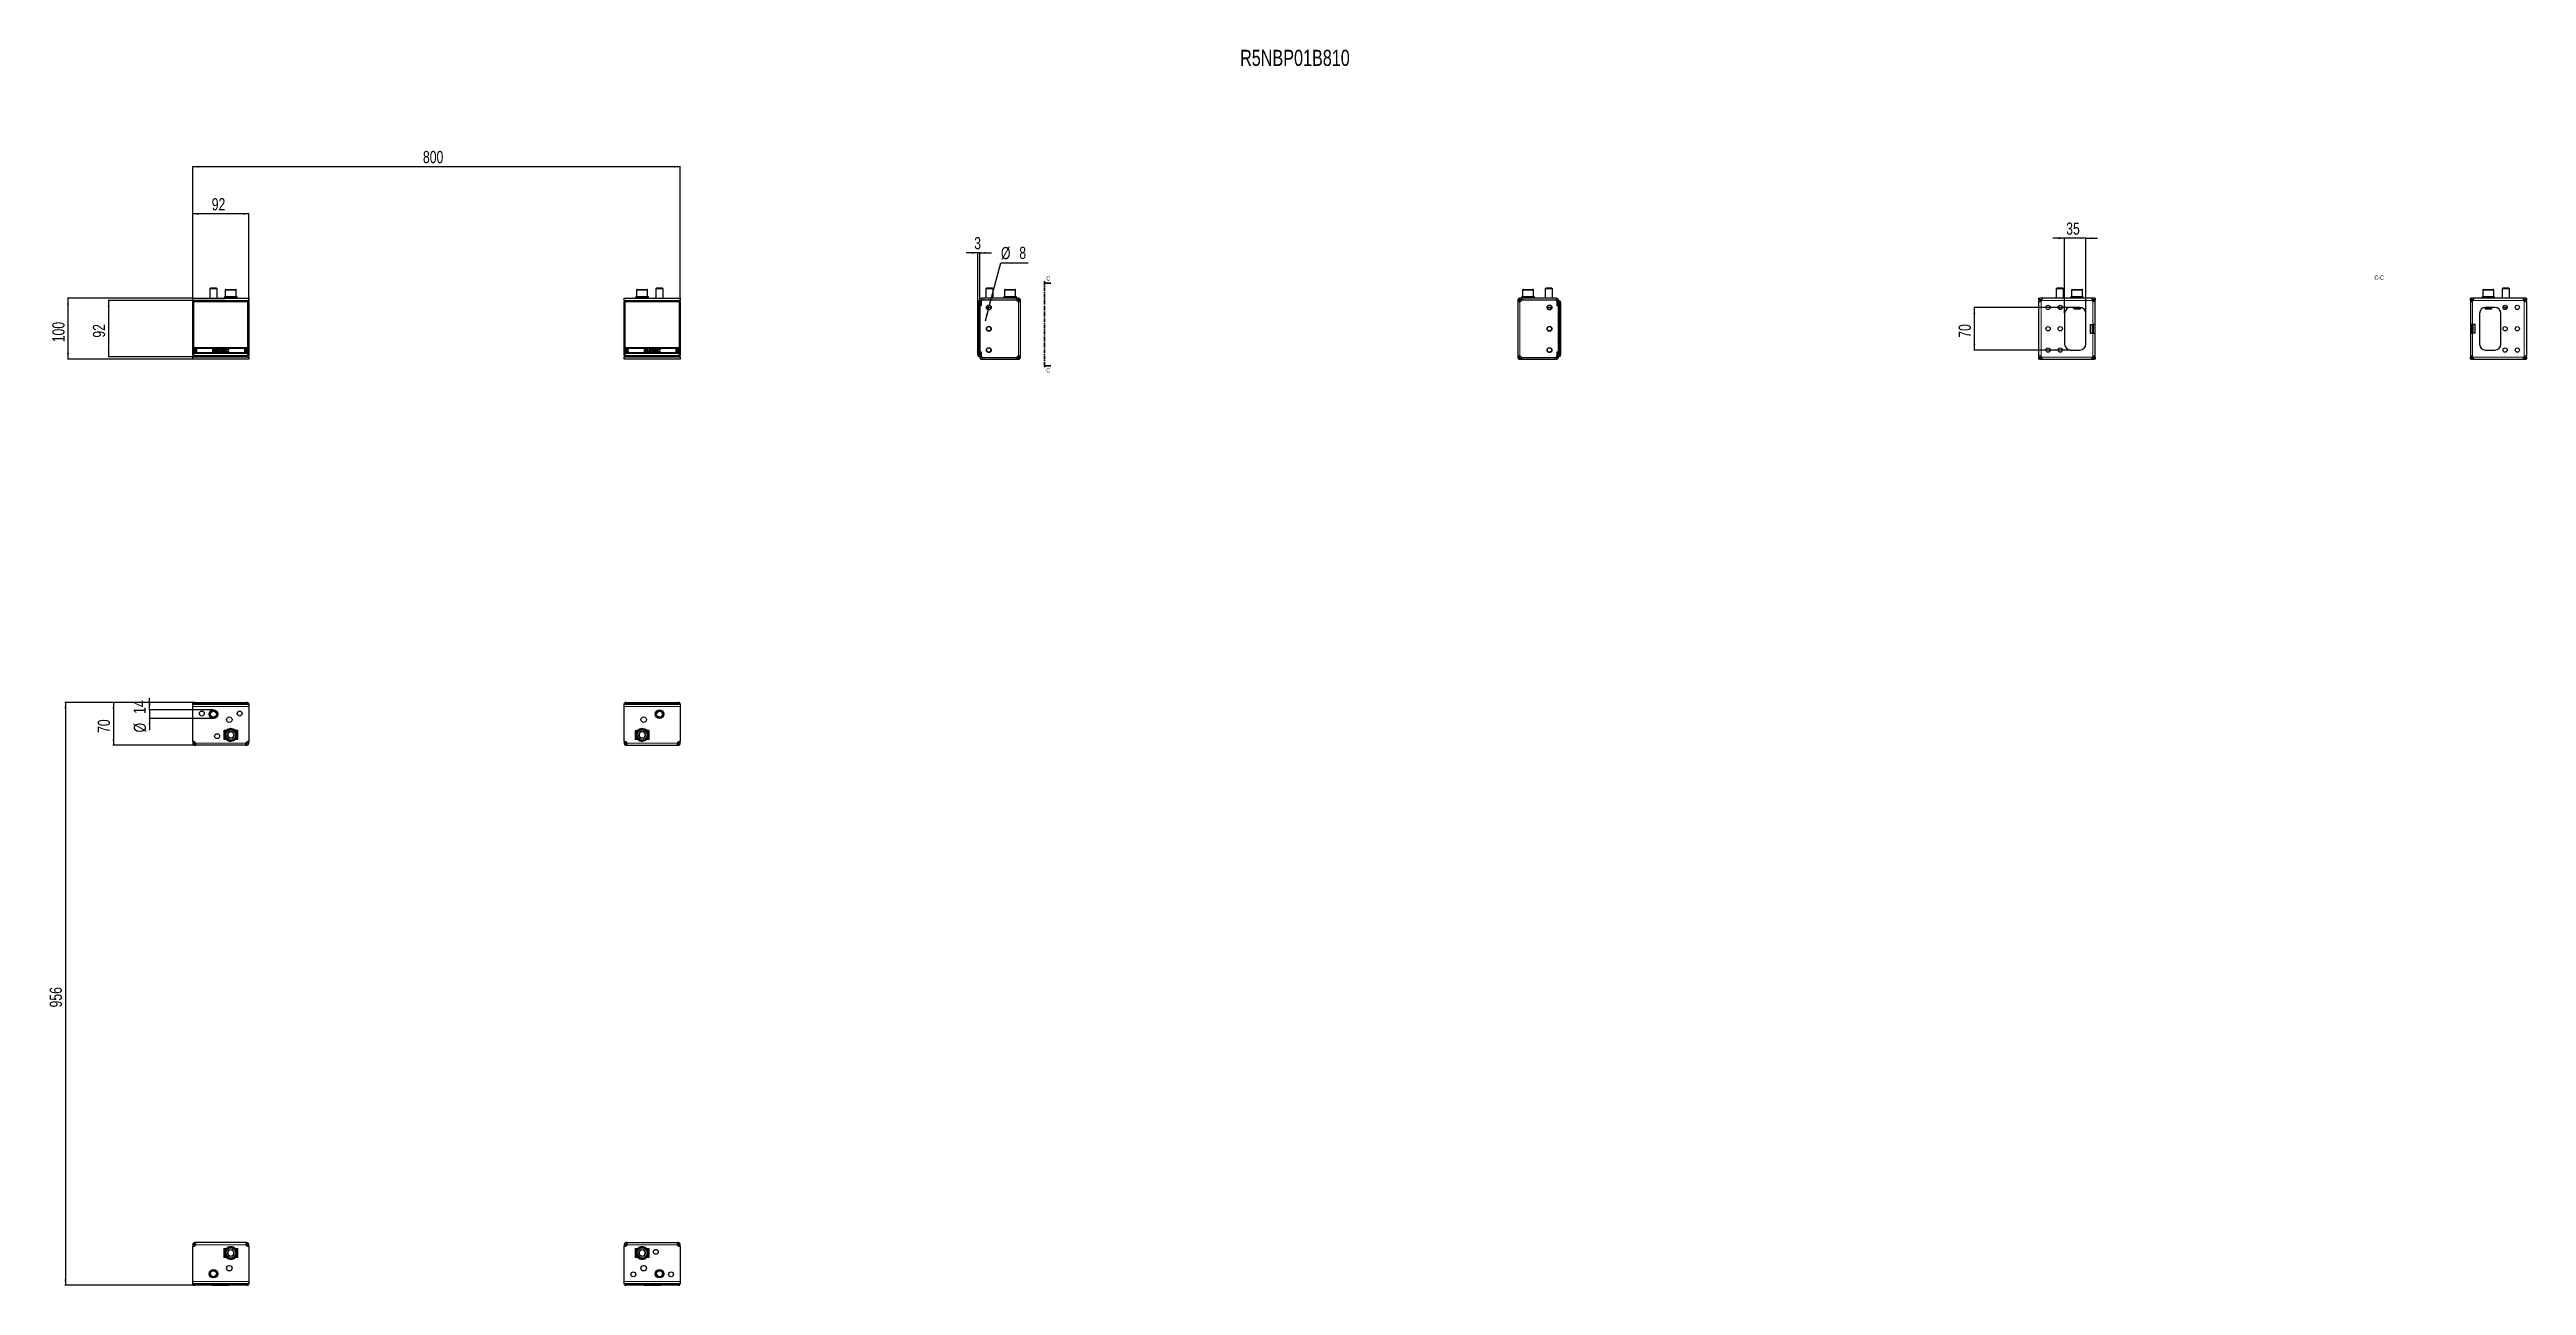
# Model space of a CAD drawing. Header units: millimetres. Extents: x 535 to 4600, y -1371 to 657.
import ezdxf

# ---------------------------------------------------------------- set-up
doc = ezdxf.new("R2010")
doc.units = ezdxf.units.MM
doc.linetypes.add('CENTER', pattern=[10.16, 6.35, -1.27, 1.27, -1.27])
doc.layers.add('FORMAT', color=7, linetype='Continuous')
doc.styles.add('SLDTEXTSTYLE0', font='TXT', dxfattribs={"width": 0.75})
doc.dimstyles.new('SLDDIMSTYLE0', dxfattribs={"dimtxt": 20, "dimasz": 10, "dimexe": 0, "dimexo": 0.0625, "dimgap": 5, "dimtad": 2, "dimdec": 1, "dimrnd": 1e-09, "dimzin": 12, "dimdsep": 46, "dimtxsty": 'SLDTEXTSTYLE0', "dimsah": 1, "dimcen": 0.09, "dimadec": 0, "dimazin": 3, "dimtfac": 1, "dimtofl": 0, "dimtmove": 0, "dimatfit": 3, "dimfxl": 0, "dimfrac": 2, "dimtolj": 1, "dimtzin": 12, "dimarcsym": 0})
doc.dimstyles.new('SLDDIMSTYLE1', dxfattribs={"dimtxt": 20, "dimasz": 10, "dimexe": 0, "dimexo": 0.0625, "dimgap": 5, "dimtad": 2, "dimdec": 1, "dimrnd": 1e-09, "dimzin": 12, "dimdsep": 46, "dimtxsty": 'SLDTEXTSTYLE0', "dimsah": 1, "dimcen": 0.09, "dimadec": 0, "dimazin": 3, "dimtfac": 1, "dimtmove": 0, "dimatfit": 0, "dimfxl": 0, "dimfrac": 2, "dimtolj": 1, "dimtzin": 12, "dimarcsym": 0})
doc.dimstyles.new('SLDDIMSTYLE2', dxfattribs={"dimtxt": 20, "dimasz": 10, "dimexe": 0, "dimexo": 0.0625, "dimgap": 5, "dimtad": 0, "dimtih": 1, "dimtoh": 1, "dimdec": 1, "dimrnd": 1e-09, "dimzin": 12, "dimdsep": 46, "dimtxsty": 'SLDTEXTSTYLE0', "dimsah": 1, "dimcen": 0, "dimadec": 0, "dimazin": 3, "dimtfac": 1, "dimtmove": 0, "dimatfit": 3, "dimfxl": 0, "dimfrac": 2, "dimtolj": 1, "dimtzin": 12, "dimarcsym": 0})

msp = doc.modelspace()

# ---------------------------------------------------------------- texts
at = {"color": 7, "linetype": 'Continuous', "char_height": 7, "attachment_point": 1, "style": 'SLDTEXTSTYLE0'}
for insert in [(2171.18, 284.63), (2171.18, 133.89)]:
    msp.add_mtext('C', dxfattribs=dict(at, insert=insert))
at = {"layer": 'FORMAT', "style": 'SLDTEXTSTYLE0'}
for s, insert, char_height, attachment_point in [('R5NBP01B810', (2489.17, 656.27), 26.4583, 1), ('C-C', (4358.37, 286.08), 7, 2)]:
    msp.add_mtext(s, dxfattribs=dict(at, insert=insert, char_height=char_height, attachment_point=attachment_point))

# ---------------------------------------------------------------- blocks, each defined once
blk = doc.blocks.new('_D')
at = {"layer": 'FORMAT'}
for p, q in [((770.4, 242.6), (770.4, 388.1)), ((862.4, 387.1), (770.4, 387.1)), ((862.4, 242.6), (862.4, 388.1))]:
    blk.add_line(p, q, dxfattribs=at)
for points in [[(770.4, 387.1), (780.4, 385.5), (780.4, 388.6)], [(862.4, 387.1), (852.4, 388.6), (852.4, 385.5)]]:
    blk.add_solid(points, dxfattribs=at)
at = {"layer": 'FORMAT', "insert": (801.6, 412.9), "char_height": 20, "attachment_point": 1, "style": 'SLDTEXTSTYLE0'}
blk.add_mtext('92', dxfattribs=at)
blk = doc.blocks.new('_D_1')
at = {"layer": 'FORMAT'}
for p, q in [((770.4, 248.6), (564.7, 248.6)), ((565.7, 248.6), (565.7, 148.6)), ((770.4, 148.6), (564.7, 148.6))]:
    blk.add_line(p, q, dxfattribs=at)
for points in [[(565.7, 248.6), (564.2, 238.6), (567.3, 238.6)], [(565.7, 148.6), (567.3, 158.6), (564.2, 158.6)]]:
    blk.add_solid(points, dxfattribs=at)
at = {"layer": 'FORMAT', "insert": (540, 176.4), "char_height": 20, "attachment_point": 1, "rotation": 90, "style": 'SLDTEXTSTYLE0'}
blk.add_mtext('100', dxfattribs=at)
blk = doc.blocks.new('_D_2')
at = {"layer": 'FORMAT'}
for p, q in [((823.9, 244.8), (631.4, 244.8)), ((632.4, 244.8), (632.4, 152.8)), ((823.9, 152.8), (631.4, 152.8))]:
    blk.add_line(p, q, dxfattribs=at)
for points in [[(632.4, 244.8), (630.9, 234.8), (633.9, 234.8)], [(632.4, 152.8), (633.9, 162.8), (630.9, 162.8)]]:
    blk.add_solid(points, dxfattribs=at)
at = {"layer": 'FORMAT', "insert": (606.6, 184), "char_height": 20, "attachment_point": 1, "rotation": 90, "style": 'SLDTEXTSTYLE0'}
blk.add_mtext('92', dxfattribs=at)
blk = doc.blocks.new('_D_3')
at = {"layer": 'FORMAT'}
for p, q in [((770.4, 242.6), (770.4, 465.5)), ((1570.4, 464.5), (770.4, 464.5)), ((1570.4, 242.6), (1570.4, 465.5))]:
    blk.add_line(p, q, dxfattribs=at)
for points in [[(770.4, 464.5), (780.4, 462.9), (780.4, 466)], [(1570.4, 464.5), (1560.4, 466), (1560.4, 462.9)]]:
    blk.add_solid(points, dxfattribs=at)
at = {"layer": 'FORMAT', "insert": (1148.2, 490.3), "char_height": 20, "attachment_point": 1, "style": 'SLDTEXTSTYLE0'}
blk.add_mtext('800', dxfattribs=at)
blk = doc.blocks.new('_D_4')
at = {"layer": 'FORMAT'}
for p, q in [((2058.8, 323.1), (2039.6, 323.1)), ((2058.8, 241.5), (2058.8, 324.1)), ((2061.8, 323.1), (2058.8, 323.1)), ((2061.8, 236.5), (2061.8, 324.1)), ((2061.8, 323.1), (2081.1, 323.1))]:
    blk.add_line(p, q, dxfattribs=at)
for points in [[(2058.8, 323.1), (2048.8, 324.6), (2048.8, 321.5)], [(2061.8, 323.1), (2071.8, 321.5), (2071.8, 324.6)]]:
    blk.add_solid(points, dxfattribs=at)
at = {"layer": 'FORMAT', "insert": (2052.9, 348.9), "char_height": 20, "attachment_point": 1, "style": 'SLDTEXTSTYLE0'}
blk.add_mtext('3', dxfattribs=at)
blk = doc.blocks.new('_D_5')
at = {"layer": 'FORMAT'}
for p, q in [((2077.9, 237.4), (2096.7, 307)), ((2096.7, 307), (2141.6, 307)), ((2075.8, 229.7), (2070.8, 211.1)), ((2075.8, 229.7), (2077.9, 237.4))]:
    blk.add_line(p, q, dxfattribs=at)
for points in [[(2077.9, 237.4), (2082, 246.7), (2079, 247.5)], [(2075.8, 229.7), (2071.7, 220.5), (2074.7, 219.7)]]:
    blk.add_solid(points, dxfattribs=at)
at = {"layer": 'FORMAT', "char_height": 20, "attachment_point": 1, "style": 'SLDTEXTSTYLE0'}
for s, insert in [('%%c', (2096.7, 332.8)), ('8', (2126.8, 333.1))]:
    blk.add_mtext(s, dxfattribs=dict(at, insert=insert))
blk = doc.blocks.new('_D_6')
at = {"layer": 'FORMAT'}
for p, q in [((772.3, -414.7), (639.4, -414.7)), ((640.4, -414.7), (640.4, -484.7)), ((775, -484.7), (639.4, -484.7))]:
    blk.add_line(p, q, dxfattribs=at)
for points in [[(640.4, -414.7), (638.9, -424.7), (641.9, -424.7)], [(640.4, -484.7), (641.9, -474.7), (638.9, -474.7)]]:
    blk.add_solid(points, dxfattribs=at)
at = {"layer": 'FORMAT', "insert": (614.6, -464.5), "char_height": 20, "attachment_point": 1, "rotation": 90, "style": 'SLDTEXTSTYLE0'}
blk.add_mtext('70', dxfattribs=at)
blk = doc.blocks.new('_D_7')
at = {"layer": 'FORMAT'}
for p, q in [((772.3, -414.7), (560.5, -414.7)), ((561.5, -414.7), (561.5, -1370.7)), ((772.3, -1370.7), (560.5, -1370.7))]:
    blk.add_line(p, q, dxfattribs=at)
for points in [[(561.5, -414.7), (560, -424.7), (563.1, -424.7)], [(561.5, -1370.7), (563.1, -1360.7), (560, -1360.7)]]:
    blk.add_solid(points, dxfattribs=at)
at = {"layer": 'FORMAT', "insert": (535.7, -914.9), "char_height": 20, "attachment_point": 1, "rotation": 90, "style": 'SLDTEXTSTYLE0'}
blk.add_mtext('956', dxfattribs=at)
blk = doc.blocks.new('_D_8')
at = {"layer": 'FORMAT'}
for p, q in [((804.4, -426.7), (698.5, -426.7)), ((804.4, -440.7), (698.5, -440.7)), ((699.5, -426.7), (699.5, -407.5)), ((699.5, -426.7), (699.5, -440.7)), ((699.5, -440.7), (699.5, -460))]:
    blk.add_line(p, q, dxfattribs=at)
for points in [[(699.5, -426.7), (701.1, -416.7), (698, -416.7)], [(699.5, -440.7), (698, -450.7), (701.1, -450.7)]]:
    blk.add_solid(points, dxfattribs=at)
at = {"layer": 'FORMAT', "char_height": 20, "attachment_point": 1, "rotation": 90, "style": 'SLDTEXTSTYLE0'}
for s, insert in [('14', (673.4, -433.4)), ('%%c', (673.7, -463.6))]:
    blk.add_mtext(s, dxfattribs=dict(at, insert=insert))
blk = doc.blocks.new('_D_9')
at = {"layer": 'FORMAT'}
for p, q in [((3842.1, 347.1), (3822.9, 347.1)), ((3842.1, 223.6), (3842.1, 348.1)), ((3877.1, 347.1), (3842.1, 347.1)), ((3877.1, 223.6), (3877.1, 348.1)), ((3877.1, 347.1), (3896.3, 347.1))]:
    blk.add_line(p, q, dxfattribs=at)
for points in [[(3842.1, 347.1), (3832.1, 348.6), (3832.1, 345.5)], [(3877.1, 347.1), (3887.1, 345.5), (3887.1, 348.6)]]:
    blk.add_solid(points, dxfattribs=at)
at = {"layer": 'FORMAT', "insert": (3844.8, 372.9), "char_height": 20, "attachment_point": 1, "style": 'SLDTEXTSTYLE0'}
blk.add_mtext('35', dxfattribs=at)
blk = doc.blocks.new('_D_10')
at = {"layer": 'FORMAT'}
for p, q in [((3852.1, 233.6), (3693.1, 233.6)), ((3694.1, 163.6), (3694.1, 233.6)), ((3852.1, 163.6), (3693.1, 163.6))]:
    blk.add_line(p, q, dxfattribs=at)
for points in [[(3694.1, 233.6), (3692.6, 223.6), (3695.6, 223.6)], [(3694.1, 163.6), (3695.6, 173.6), (3692.6, 173.6)]]:
    blk.add_solid(points, dxfattribs=at)
at = {"layer": 'FORMAT', "insert": (3668.3, 183.8), "char_height": 20, "attachment_point": 1, "rotation": 90, "style": 'SLDTEXTSTYLE0'}
blk.add_mtext('70', dxfattribs=at)

# ---------------------------------------------------------------- dimensions: what is measured, and where the dimension line sits
at = {"layer": 'FORMAT'}
for base, p1, p2, angle, picture, middle in [((770.41, 464.48), (1570.41, 242.55), (770.41, 242.55), 0, '_D_3', (1170.41, 464.48)), ((770.41, 387.07), (862.41, 242.55), (770.41, 242.55), 0, '_D', (816.41, 387.07)), ((565.73, 148.57), (770.41, 248.57), (770.41, 148.57), 90, '_D_1', (565.73, 198.57)), ((632.41, 152.82), (823.91, 244.82), (823.91, 152.82), 90, '_D_2', (632.41, 198.82)), ((3694.1, 233.57), (3852.11, 163.57), (3852.11, 233.57), 90, '_D_10', (3694.1, 198.57)), ((561.52, -1370.72), (772.31, -414.72), (772.31, -1370.72), 90, '_D_7', (561.52, -892.72)), ((640.41, -484.72), (772.31, -414.72), (775, -484.72), 90, '_D_6', (640.41, -449.72))]:
    dim = msp.add_linear_dim(base=base, p1=p1, p2=p2, angle=angle, dimstyle='SLDDIMSTYLE0', dxfattribs=at)
    dim.commit()
    dim.dimension.update_dxf_attribs({"geometry": picture, "text_midpoint": middle, "dimtype": 160})
for base, p1, p2, picture, middle in [((3842.11, 347.07), (3877.11, 223.57), (3842.11, 223.57), '_D_9', (3859.61, 347.07)), ((2058.82, 323.07), (2061.82, 236.47), (2058.82, 241.47), '_D_4', (2060.32, 323.07))]:
    dim = msp.add_linear_dim(base=base, p1=p1, p2=p2, dimstyle='SLDDIMSTYLE1', dxfattribs=at)
    dim.commit()
    dim.dimension.update_dxf_attribs({"geometry": picture, "text_midpoint": middle, "dimtype": 160})
dim = msp.add_diameter_dim_2p(p1=(2077.86, 237.44), p2=(2075.78, 229.71), dimstyle='SLDDIMSTYLE2', dxfattribs=at)
dim.commit()
dim.dimension.update_dxf_attribs({"geometry": '_D_5', "text_midpoint": (2119.14, 323.07), "dimtype": 163})
dim = msp.add_linear_dim(base=(699.53, -440.72), p1=(804.41, -426.72), p2=(804.41, -440.72), angle=90, text='%%c<>', dimstyle='SLDDIMSTYLE1', dxfattribs=at)
dim.commit()
dim.dimension.update_dxf_attribs({"geometry": '_D_8', "text_midpoint": (699.53, -433.72), "dimtype": 160})

# ---------------------------------------------------------------- linework, layer by layer
at = {"color": 7, "linetype": 'Continuous', "lineweight": 25}
for p, q in [((770.41, 248.57), (862.41, 248.57)), ((770.41, 245.07), (770.41, 248.57)), ((770.41, 245.07), (770.41, 242.55)), ((772.69, 244.82), (773.31, 244.82)), ((773.31, 244.82), (808.91, 244.82)), ((799.49, 265.07), (798.41, 264)), ((798.41, 264), (798.41, 248.57)), ((810.41, 264), (798.41, 264)), ((809.34, 265.07), (799.49, 265.07)), ((808.91, 244.82), (808.91, 244.69)), ((810.41, 264), (809.34, 265.07)), ((809.41, 244.56), (823.41, 244.56)), ((810.41, 248.57), (810.41, 264)), ((822.66, 251.07), (822.66, 250.07)), ((822.66, 251.07), (822.67, 251.07)), ((822.66, 250.07), (822.67, 250.07)), ((822.67, 251.07), (822.67, 250.82)), ((823.46, 251.07), (822.67, 251.07)), ((822.67, 250.07), (822.67, 250.32)), ((823.46, 250.07), (822.67, 250.07)), ((823.46, 251.07), (823.56, 251.07)), ((823.46, 250.07), (823.56, 250.07)), ((823.56, 251.07), (823.56, 250.82)), ((825.7, 251.07), (823.56, 251.07)), ((823.56, 250.07), (823.56, 250.32)), ((825.7, 250.07), (823.56, 250.07)), ((823.91, 262.07), (823.91, 251.07)), ((823.91, 244.69), (823.91, 244.82)), ((823.91, 244.82), (859.51, 244.82)), ((824.91, 263.07), (833.33, 263.07)), ((825.7, 251.07), (825.88, 251.07)), ((825.7, 250.07), (825.88, 250.07)), ((825.88, 251.07), (825.88, 250.82)), ((829.04, 251.07), (825.88, 251.07)), ((825.88, 250.07), (825.88, 250.32)), ((829.04, 250.07), (825.88, 250.07)), ((826.91, 250.07), (826.91, 248.57)), ((829.04, 251.07), (829.27, 251.07)), ((829.04, 250.07), (829.27, 250.07)), ((829.27, 251.07), (829.27, 250.82)), ((832.96, 251.07), (829.27, 251.07)), ((829.27, 250.07), (829.27, 250.32)), ((832.96, 250.07), (829.27, 250.07)), ((832.96, 251.07), (833.05, 251.07)), ((832.96, 250.07), (833.14, 250.07)), ((833.14, 250.07), (833.21, 250.07)), ((833.18, 251.07), (833.21, 251.07)), ((833.21, 251.07), (833.21, 250.82)), ((836.88, 251.07), (833.21, 251.07)), ((833.21, 250.07), (833.21, 250.32)), ((836.88, 250.07), (833.21, 250.07)), ((833.33, 263.07), (840.91, 263.07)), ((836.88, 251.07), (837.11, 251.07)), ((836.88, 250.07), (837.11, 250.07)), ((837.11, 251.07), (837.11, 250.82)), ((840.2, 251.07), (837.11, 251.07)), ((837.11, 250.07), (837.11, 250.32)), ((840.2, 250.07), (837.11, 250.07)), ((838.91, 248.57), (838.91, 250.07)), ((840.2, 251.07), (840.37, 251.07)), ((840.2, 250.07), (840.37, 250.07)), ((840.37, 251.07), (840.37, 250.82)), ((842.4, 251.07), (840.37, 251.07)), ((840.37, 250.07), (840.37, 250.32)), ((842.4, 250.07), (840.37, 250.07)), ((841.91, 251.07), (841.91, 262.07)), ((842.4, 251.07), (842.49, 251.07)), ((842.4, 250.07), (842.49, 250.07)), ((842.49, 251.07), (842.49, 250.82)), ((843.16, 251.07), (842.49, 251.07)), ((842.49, 250.07), (842.49, 250.32)), ((843.16, 250.07), (842.49, 250.07)), ((843.16, 250.07), (843.16, 251.07)), ((859.51, 244.82), (860.14, 244.82)), ((862.41, 248.57), (862.41, 245.07)), ((862.41, 242.55), (862.41, 245.07)), ((1478.41, 245.07), (1478.41, 248.57)), ((1478.41, 248.57), (1570.41, 248.57)), ((1478.41, 245.07), (1478.41, 242.55)), ((1480.69, 244.82), (1481.31, 244.82)), ((1481.31, 244.82), (1516.91, 244.82)), ((1497.66, 251.07), (1497.66, 250.07)), ((1497.66, 251.07), (1497.67, 251.07)), ((1497.66, 250.07), (1497.67, 250.07)), ((1497.67, 251.07), (1497.67, 250.82)), ((1498.48, 251.07), (1497.67, 251.07)), ((1497.67, 250.07), (1497.67, 250.32)), ((1498.48, 250.07), (1497.67, 250.07)), ((1498.48, 251.07), (1498.58, 251.07)), ((1498.48, 250.07), (1498.58, 250.07)), ((1498.58, 251.07), (1498.58, 250.82)), ((1500.74, 251.07), (1498.58, 251.07)), ((1498.58, 250.07), (1498.58, 250.32)), ((1500.74, 250.07), (1498.58, 250.07)), ((1498.91, 262.07), (1498.91, 251.07)), ((1499.91, 263.07), (1508.35, 263.07)), ((1500.74, 251.07), (1500.92, 251.07)), ((1500.74, 250.07), (1500.92, 250.07)), ((1500.92, 251.07), (1500.92, 250.82)), ((1504.08, 251.07), (1500.92, 251.07)), ((1500.92, 250.07), (1500.92, 250.32)), ((1504.08, 250.07), (1500.92, 250.07)), ((1501.91, 250.07), (1501.91, 248.57)), ((1504.08, 251.07), (1504.31, 251.07)), ((1504.08, 250.07), (1504.31, 250.07)), ((1504.31, 251.07), (1504.31, 250.82)), ((1508.01, 251.07), (1504.31, 251.07)), ((1504.31, 250.07), (1504.31, 250.32)), ((1508.01, 250.07), (1504.31, 250.07)), ((1508.01, 251.07), (1508.09, 251.07)), ((1508.01, 250.07), (1508.18, 250.07)), ((1508.18, 250.07), (1508.26, 250.07)), ((1508.22, 251.07), (1508.26, 251.07)), ((1508.26, 251.07), (1508.26, 250.82)), ((1511.93, 251.07), (1508.26, 251.07)), ((1508.26, 250.07), (1508.26, 250.32)), ((1511.93, 250.07), (1508.26, 250.07)), ((1508.35, 263.07), (1515.91, 263.07)), ((1511.93, 251.07), (1512.16, 251.07)), ((1511.93, 250.07), (1512.16, 250.07)), ((1512.16, 251.07), (1512.16, 250.82)), ((1515.23, 251.07), (1512.16, 251.07)), ((1512.16, 250.07), (1512.16, 250.32)), ((1515.23, 250.07), (1512.16, 250.07)), ((1513.91, 248.57), (1513.91, 250.07)), ((1515.23, 251.07), (1515.4, 251.07)), ((1515.23, 250.07), (1515.4, 250.07)), ((1515.4, 251.07), (1515.4, 250.82)), ((1517.42, 251.07), (1515.4, 251.07)), ((1515.4, 250.07), (1515.4, 250.32)), ((1517.42, 250.07), (1515.4, 250.07)), ((1516.91, 251.07), (1516.91, 262.07)), ((1516.91, 244.82), (1516.91, 244.69)), ((1517.41, 244.56), (1531.41, 244.56)), ((1517.42, 251.07), (1517.51, 251.07)), ((1517.42, 250.07), (1517.51, 250.07)), ((1517.51, 251.07), (1517.51, 250.82)), ((1518.16, 251.07), (1517.51, 251.07)), ((1517.51, 250.07), (1517.51, 250.32)), ((1518.16, 250.07), (1517.51, 250.07)), ((1518.16, 250.07), (1518.16, 251.07)), ((1531.49, 265.07), (1530.41, 264)), ((1530.41, 264), (1530.41, 248.57)), ((1542.41, 264), (1530.41, 264)), ((1541.34, 265.07), (1531.49, 265.07)), ((1531.91, 244.69), (1531.91, 244.82)), ((1531.91, 244.82), (1567.51, 244.82)), ((1542.41, 264), (1541.34, 265.07)), ((1542.41, 248.57), (1542.41, 264)), ((1567.51, 244.82), (1568.14, 244.82)), ((1570.41, 248.57), (1570.41, 245.07)), ((1570.41, 242.55), (1570.41, 245.07)), ((2059.93, 244.37), (2061.62, 244.82)), ((2061.62, 244.82), (2061.82, 244.82)), ((2061.82, 237.12), (2061.82, 245.07)), ((2064.32, 237.12), (2064.32, 245.07)), ((2121.92, 248.57), (2065.32, 248.57)), ((2065.32, 246.07), (2121.92, 246.07)), ((2066.92, 245.97), (2121.9, 245.97)), ((2067.57, 246.07), (2067.57, 245.97)), ((2067.86, 246.07), (2067.86, 245.97)), ((2069.55, 246.07), (2069.55, 245.97)), ((2072.9, 265.07), (2071.82, 264)), ((2071.82, 264), (2071.82, 248.57)), ((2083.82, 264), (2071.82, 264)), ((2072.5, 246.07), (2072.5, 245.97)), ((2082.75, 265.07), (2072.9, 265.07)), ((2076.26, 246.07), (2076.26, 245.97)), ((2080.25, 246.07), (2080.25, 245.97)), ((2083.82, 264), (2082.75, 265.07)), ((2083.82, 248.57), (2083.82, 264)), ((2083.88, 246.07), (2083.88, 245.97)), ((2086.58, 246.07), (2086.58, 245.97)), ((2087.95, 246.07), (2087.95, 245.97)), ((2088.07, 245.97), (2088.07, 246.07)), ((2101.57, 251.07), (2101.57, 250.07)), ((2101.57, 251.07), (2101.58, 251.07)), ((2101.57, 250.07), (2101.58, 250.07)), ((2101.58, 251.07), (2101.58, 250.82)), ((2102.41, 251.07), (2101.58, 251.07)), ((2101.58, 250.07), (2101.58, 250.32)), ((2102.41, 250.07), (2101.58, 250.07)), ((2102.41, 251.07), (2102.51, 251.07)), ((2102.41, 250.07), (2102.51, 250.07)), ((2102.51, 251.07), (2102.51, 250.82)), ((2104.67, 251.07), (2102.51, 251.07)), ((2102.51, 250.07), (2102.51, 250.32)), ((2104.67, 250.07), (2102.51, 250.07)), ((2102.82, 262.07), (2102.82, 251.07)), ((2103.82, 263.07), (2119.82, 263.07)), ((2104.67, 251.07), (2104.86, 251.07)), ((2104.67, 250.07), (2104.86, 250.07)), ((2104.86, 251.07), (2104.86, 250.82)), ((2108.03, 251.07), (2104.86, 251.07)), ((2104.86, 250.07), (2104.86, 250.32)), ((2108.03, 250.07), (2104.86, 250.07)), ((2105.82, 250.07), (2105.82, 248.57)), ((2108.03, 251.07), (2108.26, 251.07)), ((2108.03, 250.07), (2108.26, 250.07)), ((2108.26, 251.07), (2108.26, 250.82)), ((2111.96, 251.07), (2108.26, 251.07)), ((2108.26, 250.07), (2108.26, 250.32)), ((2111.96, 250.07), (2108.26, 250.07)), ((2111.96, 251.07), (2112.22, 251.07)), ((2111.96, 251.07), (2112.04, 251.07)), ((2111.96, 250.07), (2112.12, 250.07)), ((2112.12, 250.07), (2112.21, 250.07)), ((2112.16, 251.07), (2112.21, 251.07)), ((2112.21, 251.07), (2112.21, 250.82)), ((2115.87, 251.07), (2112.21, 251.07)), ((2112.21, 250.07), (2112.21, 250.32)), ((2115.87, 250.07), (2112.21, 250.07)), ((2115.87, 251.07), (2116.1, 251.07)), ((2115.87, 250.07), (2116.1, 250.07)), ((2116.1, 251.07), (2116.1, 250.82)), ((2119.17, 251.07), (2116.1, 251.07)), ((2116.1, 250.07), (2116.1, 250.32)), ((2119.17, 250.07), (2116.1, 250.07)), ((2117.82, 248.57), (2117.82, 250.07)), ((2119.17, 251.07), (2119.34, 251.07)), ((2119.17, 250.07), (2119.34, 250.07)), ((2119.34, 251.07), (2119.34, 250.82)), ((2121.34, 251.07), (2119.34, 251.07)), ((2119.34, 250.07), (2119.34, 250.32)), ((2121.34, 250.07), (2119.34, 250.07)), ((2120.82, 251.07), (2120.82, 262.07)), ((2121.34, 251.07), (2121.43, 251.07)), ((2121.34, 250.07), (2121.43, 250.07)), ((2121.43, 251.07), (2121.43, 250.82)), ((2122.07, 251.07), (2121.43, 251.07)), ((2121.43, 250.07), (2121.43, 250.32)), ((2122.07, 250.07), (2121.43, 250.07)), ((2121.92, 248.57), (2122.92, 248.57)), ((2122.92, 246.07), (2121.92, 246.07)), ((2122.07, 250.07), (2122.07, 251.07)), ((2125.32, 248.57), (2122.91, 248.57)), ((2125.32, 246.07), (2122.91, 246.07)), ((2122.92, 246.07), (2122.92, 248.57)), ((2125.32, 248.57), (2125.32, 246.07)), ((2128.82, 245.07), (2126.32, 245.07)), ((2126.32, 243.85), (2126.32, 245.07)), ((2128.82, 243.85), (2128.82, 245.07)), ((2947.32, 245.07), (2944.82, 245.07)), ((2944.82, 245.07), (2944.82, 243.85)), ((2947.32, 245.07), (2947.32, 243.85)), ((2948.32, 246.07), (2948.32, 248.57)), ((2950.73, 248.57), (2948.32, 248.57)), ((2950.73, 246.07), (2948.32, 246.07)), ((2950.72, 248.57), (2950.72, 246.07)), ((2950.72, 248.57), (2951.72, 248.57)), ((2951.72, 246.07), (2950.72, 246.07)), ((2951.57, 251.07), (2951.57, 250.07)), ((2951.57, 251.07), (2951.58, 251.07)), ((2951.57, 250.07), (2951.58, 250.07)), ((2951.58, 251.07), (2951.58, 250.82)), ((2952.37, 251.07), (2951.58, 251.07)), ((2951.58, 250.07), (2951.58, 250.32)), ((2952.37, 250.07), (2951.58, 250.07)), ((3008.32, 248.57), (2951.72, 248.57)), ((2951.72, 246.07), (3008.32, 246.07)), ((2951.75, 245.97), (3006.72, 245.97)), ((2952.37, 251.07), (2952.47, 251.07)), ((2952.37, 250.07), (2952.47, 250.07)), ((2952.47, 251.07), (2952.47, 250.82)), ((2954.61, 251.07), (2952.47, 251.07)), ((2952.47, 250.07), (2952.47, 250.32)), ((2954.61, 250.07), (2952.47, 250.07)), ((2952.82, 262.07), (2952.82, 251.07)), ((2953.82, 263.07), (2969.82, 263.07)), ((2954.61, 251.07), (2954.79, 251.07)), ((2954.61, 250.07), (2954.79, 250.07)), ((2954.79, 251.07), (2954.79, 250.82)), ((2957.95, 251.07), (2954.79, 251.07)), ((2954.79, 250.07), (2954.79, 250.32)), ((2957.95, 250.07), (2954.79, 250.07)), ((2955.82, 250.07), (2955.82, 248.57)), ((2957.95, 251.07), (2958.18, 251.07)), ((2957.95, 250.07), (2958.18, 250.07)), ((2958.18, 251.07), (2958.18, 250.82)), ((2961.87, 251.07), (2958.18, 251.07)), ((2958.18, 250.07), (2958.18, 250.32)), ((2961.87, 250.07), (2958.18, 250.07)), ((2961.87, 251.07), (2962.17, 251.07)), ((2961.87, 251.07), (2961.96, 251.07)), ((2961.87, 250.07), (2962.05, 250.07)), ((2962.05, 250.07), (2962.12, 250.07)), ((2962.09, 251.07), (2962.12, 251.07)), ((2962.12, 251.07), (2962.12, 250.82)), ((2965.79, 251.07), (2962.12, 251.07)), ((2962.12, 250.07), (2962.12, 250.32)), ((2965.79, 250.07), (2962.12, 250.07)), ((2965.79, 251.07), (2966.02, 251.07)), ((2965.79, 250.07), (2966.02, 250.07)), ((2966.02, 251.07), (2966.02, 250.82)), ((2969.11, 251.07), (2966.02, 251.07)), ((2966.02, 250.07), (2966.02, 250.32)), ((2969.11, 250.07), (2966.02, 250.07)), ((2967.82, 248.57), (2967.82, 250.07)), ((2969.11, 251.07), (2969.28, 251.07)), ((2969.11, 250.07), (2969.28, 250.07)), ((2969.28, 251.07), (2969.28, 250.82)), ((2971.31, 251.07), (2969.28, 251.07)), ((2969.28, 250.07), (2969.28, 250.32)), ((2971.31, 250.07), (2969.28, 250.07)), ((2970.82, 251.07), (2970.82, 262.07)), ((2971.31, 251.07), (2971.4, 251.07)), ((2971.31, 250.07), (2971.4, 250.07)), ((2971.4, 251.07), (2971.4, 250.82)), ((2972.07, 251.07), (2971.4, 251.07)), ((2971.4, 250.07), (2971.4, 250.32)), ((2972.07, 250.07), (2971.4, 250.07)), ((2972.07, 250.07), (2972.07, 251.07)), ((2985.57, 246.07), (2985.57, 245.97)), ((2985.86, 246.07), (2985.86, 245.97)), ((2987.55, 246.07), (2987.55, 245.97)), ((2990.9, 265.07), (2989.82, 264)), ((2989.82, 264), (2989.82, 248.57)), ((3001.82, 264), (2989.82, 264)), ((2990.5, 246.07), (2990.5, 245.97)), ((3000.75, 265.07), (2990.9, 265.07)), ((2994.26, 246.07), (2994.26, 245.97)), ((2998.25, 246.07), (2998.25, 245.97)), ((3001.82, 264), (3000.75, 265.07)), ((3001.82, 248.57), (3001.82, 264)), ((3001.88, 246.07), (3001.88, 245.97)), ((3004.58, 246.07), (3004.58, 245.97)), ((3005.95, 246.07), (3005.95, 245.97)), ((3006.07, 245.97), (3006.07, 246.07)), ((3009.32, 245.07), (3009.32, 237.12)), ((3011.82, 245.07), (3011.82, 237.12)), ((3011.82, 244.82), (3012.02, 244.82)), ((3012.02, 244.82), (3013.71, 244.37)), ((3800.11, 246.07), (3800.11, 248.57)), ((3800.11, 248.57), (3801.22, 248.57)), ((3801.22, 246.07), (3800.11, 246.07)), ((3800.11, 246.07), (3800.11, 245.97)), ((3800.11, 245.97), (3802.61, 245.97)), ((3800.11, 245.36), (3800.11, 245.97)), ((3800.11, 245.36), (3800.11, 243.3)), ((3804.94, 248.57), (3801.22, 248.57)), ((3804.94, 246.07), (3801.22, 246.07)), ((3802.61, 245.97), (3802.61, 245.36)), ((3802.61, 245.36), (3802.61, 243.54)), ((3887.28, 248.57), (3804.94, 248.57)), ((3804.94, 248.57), (3804.94, 246.36)), ((3829.18, 265.07), (3828.11, 264)), ((3828.11, 264), (3828.11, 248.57)), ((3840.11, 264), (3828.11, 264)), ((3839.03, 265.07), (3829.18, 265.07)), ((3840.11, 264), (3839.03, 265.07)), ((3840.11, 248.57), (3840.11, 264)), ((3852.36, 251.07), (3852.36, 250.07)), ((3852.36, 251.07), (3852.37, 251.07)), ((3852.36, 250.07), (3852.37, 250.07)), ((3852.37, 251.07), (3852.37, 250.82)), ((3853.19, 251.07), (3852.37, 251.07)), ((3852.37, 250.07), (3852.37, 250.32)), ((3853.19, 250.07), (3852.37, 250.07)), ((3853.19, 251.07), (3853.29, 251.07)), ((3853.19, 250.07), (3853.29, 250.07)), ((3853.29, 251.07), (3853.29, 250.82)), ((3855.46, 251.07), (3853.29, 251.07)), ((3853.29, 250.07), (3853.29, 250.32)), ((3855.46, 250.07), (3853.29, 250.07)), ((3853.61, 262.07), (3853.61, 251.07)), ((3854.61, 263.07), (3863, 263.07)), ((3855.46, 251.07), (3855.64, 251.07)), ((3855.46, 250.07), (3855.64, 250.07)), ((3855.64, 251.07), (3855.64, 250.82)), ((3858.82, 251.07), (3855.64, 251.07)), ((3855.64, 250.07), (3855.64, 250.32)), ((3858.82, 250.07), (3855.64, 250.07)), ((3856.61, 250.07), (3856.61, 248.57)), ((3858.82, 251.07), (3859.05, 251.07)), ((3858.82, 250.07), (3859.05, 250.07)), ((3859.05, 251.07), (3859.05, 250.82)), ((3862.75, 251.07), (3859.05, 251.07)), ((3859.05, 250.07), (3859.05, 250.32)), ((3862.75, 250.07), (3859.05, 250.07)), ((3862.75, 251.07), (3863.05, 251.07)), ((3862.75, 251.07), (3862.83, 251.07)), ((3862.75, 250.07), (3862.9, 250.07)), ((3862.9, 250.07), (3863, 250.07)), ((3862.95, 251.07), (3863, 251.07)), ((3863, 263.07), (3870.61, 263.07)), ((3863, 251.07), (3863, 250.82)), ((3866.66, 251.07), (3863, 251.07)), ((3863, 250.07), (3863, 250.32)), ((3866.66, 250.07), (3863, 250.07)), ((3866.66, 251.07), (3866.89, 251.07)), ((3866.66, 250.07), (3866.89, 250.07)), ((3866.89, 251.07), (3866.89, 250.82)), ((3869.95, 251.07), (3866.89, 251.07)), ((3866.89, 250.07), (3866.89, 250.32)), ((3869.95, 250.07), (3866.89, 250.07)), ((3868.61, 248.57), (3868.61, 250.07)), ((3869.95, 251.07), (3870.13, 251.07)), ((3869.95, 250.07), (3870.13, 250.07)), ((3870.13, 251.07), (3870.13, 250.82)), ((3872.13, 251.07), (3870.13, 251.07)), ((3870.13, 250.07), (3870.13, 250.32)), ((3872.13, 250.07), (3870.13, 250.07)), ((3871.61, 251.07), (3871.61, 262.07)), ((3872.13, 251.07), (3872.22, 251.07)), ((3872.13, 250.07), (3872.22, 250.07)), ((3872.22, 251.07), (3872.22, 250.82)), ((3872.86, 251.07), (3872.22, 251.07)), ((3872.22, 250.07), (3872.22, 250.32)), ((3872.86, 250.07), (3872.22, 250.07)), ((3872.86, 250.07), (3872.86, 251.07)), ((3887.28, 248.57), (3887.28, 246.07)), ((3891, 248.57), (3887.28, 248.57)), ((3891, 246.07), (3887.28, 246.07)), ((3889.61, 245.97), (3892.11, 245.97)), ((3889.61, 245.36), (3889.61, 245.97)), ((3889.61, 243.53), (3889.61, 245.36)), ((3891, 248.57), (3892.11, 248.57)), ((3892.11, 246.07), (3891, 246.07)), ((3892.11, 248.57), (3892.11, 246.07)), ((3892.11, 245.97), (3892.11, 246.07)), ((3892.11, 245.97), (3892.11, 245.36)), ((3892.11, 243.3), (3892.11, 245.36)), ((4508.11, 246.07), (4508.11, 248.57)), ((4508.11, 248.57), (4509.22, 248.57)), ((4509.22, 246.07), (4508.11, 246.07)), ((4508.11, 246.07), (4508.11, 245.97)), ((4508.11, 245.97), (4510.61, 245.97)), ((4508.11, 245.36), (4508.11, 245.97)), ((4508.11, 245.36), (4508.11, 243.3)), ((4512.94, 248.57), (4509.22, 248.57)), ((4512.94, 246.07), (4509.22, 246.07)), ((4510.61, 245.97), (4510.61, 245.36)), ((4510.61, 245.36), (4510.61, 243.54)), ((4512.94, 248.57), (4512.94, 246.36)), ((4595.28, 248.57), (4512.94, 248.57)), ((4527.36, 251.07), (4527.36, 250.07)), ((4527.36, 251.07), (4527.37, 251.07)), ((4527.36, 250.07), (4527.37, 250.07)), ((4527.37, 251.07), (4527.37, 250.82)), ((4528.2, 251.07), (4527.37, 251.07)), ((4527.37, 250.07), (4527.37, 250.32)), ((4528.2, 250.07), (4527.37, 250.07)), ((4528.2, 251.07), (4528.3, 251.07)), ((4528.2, 250.07), (4528.3, 250.07)), ((4528.3, 251.07), (4528.3, 250.82)), ((4530.46, 251.07), (4528.3, 251.07)), ((4528.3, 250.07), (4528.3, 250.32)), ((4530.46, 250.07), (4528.3, 250.07)), ((4528.61, 262.07), (4528.61, 251.07)), ((4529.61, 263.07), (4537.95, 263.07)), ((4530.46, 251.07), (4530.65, 251.07)), ((4530.46, 250.07), (4530.65, 250.07)), ((4530.65, 251.07), (4530.65, 250.82)), ((4533.82, 251.07), (4530.65, 251.07)), ((4530.65, 250.07), (4530.65, 250.32)), ((4533.82, 250.07), (4530.65, 250.07)), ((4531.61, 250.07), (4531.61, 248.57)), ((4533.82, 251.07), (4534.05, 251.07)), ((4533.82, 250.07), (4534.05, 250.07)), ((4534.05, 251.07), (4534.05, 250.82)), ((4537.75, 251.07), (4534.05, 251.07)), ((4534.05, 250.07), (4534.05, 250.32)), ((4537.75, 250.07), (4534.05, 250.07)), ((4537.75, 251.07), (4537.99, 251.07)), ((4537.75, 251.07), (4537.83, 251.07)), ((4537.75, 250.07), (4537.91, 250.07)), ((4537.91, 250.07), (4538, 250.07)), ((4537.95, 263.07), (4545.61, 263.07)), ((4537.96, 251.07), (4538, 251.07)), ((4538, 251.07), (4538, 250.82)), ((4541.66, 251.07), (4538, 251.07)), ((4538, 250.07), (4538, 250.32)), ((4541.66, 250.07), (4538, 250.07)), ((4541.66, 251.07), (4541.89, 251.07)), ((4541.66, 250.07), (4541.89, 250.07)), ((4541.89, 251.07), (4541.89, 250.82)), ((4544.96, 251.07), (4541.89, 251.07)), ((4541.89, 250.07), (4541.89, 250.32)), ((4544.96, 250.07), (4541.89, 250.07)), ((4543.61, 248.57), (4543.61, 250.07)), ((4544.96, 251.07), (4545.13, 251.07)), ((4544.96, 250.07), (4545.13, 250.07)), ((4545.13, 251.07), (4545.13, 250.82)), ((4547.13, 251.07), (4545.13, 251.07)), ((4545.13, 250.07), (4545.13, 250.32)), ((4547.13, 250.07), (4545.13, 250.07)), ((4546.61, 251.07), (4546.61, 262.07)), ((4547.13, 251.07), (4547.22, 251.07)), ((4547.13, 250.07), (4547.22, 250.07)), ((4547.22, 251.07), (4547.22, 250.82)), ((4547.86, 251.07), (4547.22, 251.07)), ((4547.22, 250.07), (4547.22, 250.32)), ((4547.86, 250.07), (4547.22, 250.07)), ((4547.86, 250.07), (4547.86, 251.07)), ((4561.18, 265.07), (4560.11, 264)), ((4560.11, 264), (4560.11, 248.57)), ((4572.11, 264), (4560.11, 264)), ((4571.03, 265.07), (4561.18, 265.07)), ((4572.11, 264), (4571.03, 265.07)), ((4572.11, 248.57), (4572.11, 264)), ((4595.28, 246.07), (4595.28, 248.57)), ((4599, 248.57), (4595.28, 248.57)), ((4599, 246.07), (4595.28, 246.07)), ((4597.61, 245.97), (4600.11, 245.97)), ((4597.61, 245.36), (4597.61, 245.97)), ((4597.61, 243.53), (4597.61, 245.36)), ((4599, 248.57), (4600.11, 248.57)), ((4600.11, 246.07), (4599, 246.07)), ((4600.11, 248.57), (4600.11, 246.07)), ((4600.11, 245.97), (4600.11, 246.07)), ((4600.11, 245.97), (4600.11, 245.36)), ((4600.11, 243.3), (4600.11, 245.36)), ((770.41, 241.93), (770.41, 242.55)), ((770.41, 155.72), (770.41, 241.93)), ((862.41, 242.55), (862.41, 241.93)), ((862.41, 241.93), (862.41, 155.72)), ((1478.41, 241.93), (1478.41, 242.55)), ((1478.41, 155.72), (1478.41, 241.93)), ((1570.41, 242.55), (1570.41, 241.93)), ((1570.41, 241.93), (1570.41, 155.72)), ((2058.82, 242.92), (2058.82, 241.47)), ((2058.82, 167.03), (2058.82, 241.47)), ((2061.62, 241.93), (2061.62, 155.72)), ((2061.82, 242.55), (2061.82, 155.1)), ((2061.82, 237.12), (2064.32, 237.12)), ((2061.82, 160.67), (2061.82, 236.47)), ((2064.42, 236.47), (2061.82, 236.47)), ((2064.42, 238.05), (2064.32, 237.84)), ((2064.42, 243.47), (2064.42, 236.47)), ((2080.79, 233.07), (2072.85, 233.07)), ((2128.82, 243.85), (2126.32, 243.85)), ((2128.82, 153.3), (2128.82, 243.85)), ((2944.82, 243.85), (2944.82, 153.3)), ((2947.32, 243.85), (2944.82, 243.85)), ((3000.79, 233.07), (2992.85, 233.07)), ((3009.22, 236.47), (3009.22, 243.47)), ((3009.22, 238.05), (3009.32, 237.84)), ((3011.82, 236.47), (3009.22, 236.47)), ((3011.82, 237.12), (3009.32, 237.12)), ((3011.82, 155.1), (3011.82, 242.55)), ((3011.82, 236.47), (3011.82, 160.67)), ((3012.02, 155.72), (3012.02, 241.93)), ((3014.82, 241.47), (3014.82, 242.92)), ((3014.82, 241.47), (3014.82, 167.03)), ((3800.11, 153.85), (3800.11, 243.3)), ((3800.11, 243.3), (3801.2, 243.3)), ((3838.57, 233.07), (3831.64, 233.07)), ((3842.11, 223.57), (3842.11, 173.57)), ((3867.11, 233.57), (3852.11, 233.57)), ((3853.78, 233.48), (3853.76, 233.48)), ((3853.78, 233.47), (3853.78, 233.48)), ((3853.88, 233.47), (3853.78, 233.47)), ((3853.88, 233.57), (3853.88, 233.47)), ((3857.13, 233.47), (3853.88, 233.47)), ((3856.61, 233.47), (3856.61, 232.15)), ((3856.61, 232.15), (3857.68, 231.07)), ((3856.61, 232.15), (3862.9, 232.15)), ((3857.13, 233.47), (3859.03, 233.47)), ((3857.68, 231.07), (3862.85, 231.07)), ((3859.59, 233.47), (3859.03, 233.47)), ((3865.63, 233.47), (3859.59, 233.47)), ((3862.85, 231.07), (3867.53, 231.07)), ((3862.9, 232.15), (3868.61, 232.15)), ((3866.18, 233.47), (3865.63, 233.47)), ((3866.18, 233.47), (3868.08, 233.47)), ((3867.53, 231.07), (3868.61, 232.15)), ((3868.52, 233.47), (3868.08, 233.47)), ((3868.61, 232.15), (3868.61, 233.46)), ((3877.11, 173.57), (3877.11, 223.57)), ((3884.11, 205.57), (3888.61, 205.57)), ((3884.11, 205.57), (3884.11, 191.57)), ((3892.11, 205.57), (3888.61, 205.57)), ((3889.61, 191.57), (3889.61, 205.57)), ((3892.11, 205.57), (3892.11, 243.3)), ((3892.11, 191.57), (3892.11, 205.57)), ((4508.11, 243.3), (4509.2, 243.3)), ((4508.11, 243.3), (4508.11, 205.57)), ((4511.61, 205.57), (4508.11, 205.57)), ((4508.11, 205.57), (4508.11, 191.57)), ((4510.61, 205.57), (4510.61, 191.57)), ((4516.11, 205.57), (4511.61, 205.57)), ((4516.11, 191.57), (4516.11, 205.57)), ((4523.11, 223.57), (4523.11, 173.57)), ((4531.61, 233.46), (4531.61, 232.15)), ((4531.61, 232.15), (4532.68, 231.07)), ((4531.61, 232.15), (4537.86, 232.15)), ((4532.13, 233.47), (4531.7, 233.47)), ((4532.13, 233.47), (4534.03, 233.47)), ((4532.68, 231.07), (4537.82, 231.07)), ((4548.11, 233.57), (4533.11, 233.57)), ((4534.59, 233.47), (4534.03, 233.47)), ((4540.63, 233.47), (4534.59, 233.47)), ((4537.82, 231.07), (4542.53, 231.07)), ((4537.86, 232.15), (4543.61, 232.15)), ((4541.18, 233.47), (4540.63, 233.47)), ((4541.18, 233.47), (4543.08, 233.47)), ((4542.53, 231.07), (4543.61, 232.15)), ((4546.34, 233.47), (4543.08, 233.47)), ((4543.61, 232.15), (4543.61, 233.47)), ((4546.34, 233.47), (4546.34, 233.57)), ((4546.44, 233.47), (4546.34, 233.47)), ((4546.46, 233.48), (4546.44, 233.48)), ((4546.44, 233.47), (4546.44, 233.48)), ((4558.11, 173.57), (4558.11, 223.57)), ((4568.57, 233.07), (4561.64, 233.07)), ((4600.11, 243.3), (4600.11, 153.85)), ((860.51, 167.03), (772.31, 167.03)), ((772.31, 167.03), (772.31, 158.82)), ((772.81, 159.52), (772.81, 166.33)), ((773.01, 166.53), (774.11, 166.53)), ((774.31, 166.33), (774.31, 159.52)), ((774.81, 159.52), (774.81, 166.33)), ((775.01, 166.53), (776.11, 166.53)), ((776.31, 166.33), (776.31, 159.52)), ((776.81, 161.32), (776.81, 164.53)), ((778.81, 166.53), (854.01, 166.53)), ((802.98, 164.59), (802.98, 161.26)), ((808.66, 165.03), (803.42, 165.03)), ((804.4, 164.69), (808.57, 164.69)), ((804.4, 161.16), (804.4, 164.69)), ((806.14, 163.01), (806.14, 162.56)), ((808.57, 164.69), (808.57, 164.31)), ((808.57, 164.31), (809.1, 164.31)), ((809.1, 164.31), (809.1, 164.59)), ((810.59, 162.46), (810.59, 162.91)), ((814.56, 165.04), (811.73, 165.03)), ((811.73, 165.03), (811.73, 160.82)), ((814.35, 164.46), (813.31, 164.44)), ((813.31, 164.44), (813.31, 161.34)), ((818.84, 165.03), (818.84, 160.82)), ((820.33, 165.03), (818.84, 165.03)), ((820.33, 163.05), (820.33, 165.03)), ((822.99, 165.03), (820.33, 163.05)), ((820.34, 162.59), (822.36, 160.82)), ((820.34, 160.82), (820.34, 162.59)), ((821.59, 163.16), (824.13, 165.03)), ((824.18, 160.82), (821.59, 163.16)), ((824.13, 165.03), (822.99, 165.03)), ((829.39, 164), (829.59, 164)), ((829.59, 164), (829.84, 164.73)), ((856.01, 161.32), (856.01, 164.53)), ((856.51, 166.33), (856.51, 159.52)), ((856.71, 166.53), (857.81, 166.53)), ((858.01, 159.52), (858.01, 166.33)), ((858.51, 166.33), (858.51, 159.52)), ((858.71, 166.53), (859.81, 166.53)), ((860.01, 159.52), (860.01, 166.33)), ((860.51, 158.82), (860.51, 167.03)), ((1568.51, 167.03), (1480.31, 167.03)), ((1480.31, 167.03), (1480.31, 158.82)), ((1480.81, 159.52), (1480.81, 166.33)), ((1481.01, 166.53), (1482.11, 166.53)), ((1482.31, 166.33), (1482.31, 159.52)), ((1482.81, 159.52), (1482.81, 166.33)), ((1483.01, 166.53), (1484.11, 166.53)), ((1484.31, 166.33), (1484.31, 159.52)), ((1484.81, 161.32), (1484.81, 164.53)), ((1486.81, 166.53), (1562.01, 166.53)), ((1510.98, 164.59), (1510.98, 161.26)), ((1516.66, 165.03), (1511.42, 165.03)), ((1512.4, 164.69), (1516.57, 164.69)), ((1512.4, 161.16), (1512.4, 164.69)), ((1514.14, 163.01), (1514.14, 162.56)), ((1516.57, 164.69), (1516.57, 164.31)), ((1516.57, 164.31), (1517.1, 164.31)), ((1517.1, 164.31), (1517.1, 164.59)), ((1518.59, 162.46), (1518.59, 162.91)), ((1522.56, 165.04), (1519.73, 165.03)), ((1519.73, 165.03), (1519.73, 160.82)), ((1522.35, 164.46), (1521.31, 164.44)), ((1521.31, 164.44), (1521.31, 161.34)), ((1528.33, 165.03), (1526.84, 165.03)), ((1526.84, 165.03), (1526.84, 160.82)), ((1528.33, 163.05), (1528.33, 165.03)), ((1530.99, 165.03), (1528.33, 163.05)), ((1528.34, 162.59), (1530.36, 160.82)), ((1528.34, 160.82), (1528.34, 162.59)), ((1529.59, 163.16), (1532.13, 165.03)), ((1532.18, 160.82), (1529.59, 163.16)), ((1532.13, 165.03), (1530.99, 165.03)), ((1537.39, 164), (1537.59, 164)), ((1537.59, 164), (1537.84, 164.73)), ((1564.01, 161.32), (1564.01, 164.53)), ((1564.51, 166.33), (1564.51, 159.52)), ((1564.71, 166.53), (1565.81, 166.53)), ((1566.01, 159.52), (1566.01, 166.33)), ((1566.51, 166.33), (1566.51, 159.52)), ((1566.71, 166.53), (1567.81, 166.53)), ((1568.01, 159.52), (1568.01, 166.33)), ((1568.51, 158.82), (1568.51, 167.03)), ((2058.62, 165.08), (2058.82, 165.08)), ((2058.62, 164.73), (2058.82, 164.73)), ((2058.62, 164), (2058.62, 164.73)), ((2058.62, 164), (2058.82, 164)), ((2058.62, 163.05), (2058.62, 163.16)), ((2058.82, 158.82), (2058.82, 167.03)), ((3014.82, 167.03), (3014.82, 158.82)), ((3015.02, 165.08), (3014.82, 165.08)), ((3015.02, 165.04), (3014.82, 165.04)), ((3015.02, 165.03), (3014.82, 165.03)), ((3015.02, 164.59), (3015.02, 161.26)), ((3852.11, 163.57), (3867.11, 163.57)), ((3884.11, 191.57), (3888.61, 191.57)), ((3888.61, 191.57), (3892.11, 191.57)), ((3892.11, 153.85), (3892.11, 191.57)), ((4508.11, 191.57), (4511.61, 191.57)), ((4508.11, 191.57), (4508.11, 153.85)), ((4516.11, 191.57), (4511.61, 191.57)), ((4533.11, 163.57), (4548.11, 163.57)), ((770.41, 155.1), (770.41, 155.72)), ((770.41, 155.1), (770.41, 152.07)), ((770.41, 148.57), (770.41, 152.07)), ((862.41, 148.57), (770.41, 148.57)), ((772.31, 158.82), (860.51, 158.82)), ((773.31, 152.82), (772.69, 152.82)), ((774.11, 159.32), (773.01, 159.32)), ((808.91, 152.82), (773.31, 152.82)), ((776.11, 159.32), (775.01, 159.32)), ((854.01, 159.32), (778.81, 159.32)), ((803.42, 160.82), (808.66, 160.82)), ((806.86, 161.15), (804.4, 161.16)), ((806.14, 162.29), (806.14, 161.83)), ((808.91, 152.82), (808.91, 152.96)), ((809.41, 153.09), (823.41, 153.09)), ((810.59, 161.73), (810.59, 162.19)), ((811.73, 160.82), (814.41, 160.84)), ((813.31, 161.34), (814.26, 161.36)), ((814.41, 160.84), (814.43, 160.84)), ((814.43, 160.84), (814.44, 160.84)), ((818.84, 160.82), (820.34, 160.82)), ((822.36, 160.82), (824.18, 160.82)), ((823.91, 152.96), (823.91, 152.82)), ((859.51, 152.82), (823.91, 152.82)), ((829.57, 161.06), (829.76, 161.6)), ((829.76, 161.6), (829.61, 161.6)), ((857.81, 159.32), (856.71, 159.32)), ((859.81, 159.32), (858.71, 159.32)), ((860.14, 152.82), (859.51, 152.82)), ((862.41, 155.72), (862.41, 155.1)), ((862.41, 152.07), (862.41, 155.1)), ((862.41, 152.07), (862.41, 148.57)), ((1478.41, 155.1), (1478.41, 155.72)), ((1478.41, 155.1), (1478.41, 152.07)), ((1478.41, 148.57), (1478.41, 152.07)), ((1570.41, 148.57), (1478.41, 148.57)), ((1480.31, 158.82), (1568.51, 158.82)), ((1481.31, 152.82), (1480.69, 152.82)), ((1482.11, 159.32), (1481.01, 159.32)), ((1516.91, 152.82), (1481.31, 152.82)), ((1484.11, 159.32), (1483.01, 159.32)), ((1562.01, 159.32), (1486.81, 159.32)), ((1511.42, 160.82), (1516.66, 160.82)), ((1514.86, 161.15), (1512.4, 161.16)), ((1514.14, 162.29), (1514.14, 161.83)), ((1516.91, 152.82), (1516.91, 152.96)), ((1517.41, 153.09), (1531.41, 153.09)), ((1518.59, 161.73), (1518.59, 162.19)), ((1519.73, 160.82), (1522.41, 160.84)), ((1521.31, 161.34), (1522.26, 161.36)), ((1522.41, 160.84), (1522.43, 160.84)), ((1522.43, 160.84), (1522.44, 160.84)), ((1526.84, 160.82), (1528.34, 160.82)), ((1530.36, 160.82), (1532.18, 160.82)), ((1531.91, 152.96), (1531.91, 152.82)), ((1567.51, 152.82), (1531.91, 152.82)), ((1537.57, 161.06), (1537.76, 161.6)), ((1537.76, 161.6), (1537.61, 161.6)), ((1565.81, 159.32), (1564.71, 159.32)), ((1567.81, 159.32), (1566.71, 159.32)), ((1568.14, 152.82), (1567.51, 152.82)), ((1570.41, 155.72), (1570.41, 155.1)), ((1570.41, 152.07), (1570.41, 155.1)), ((1570.41, 152.07), (1570.41, 148.57)), ((2058.62, 161.6), (2058.82, 161.6)), ((2058.62, 161.06), (2058.62, 161.6)), ((2058.62, 161.06), (2058.82, 161.06)), ((2058.62, 160.77), (2058.82, 160.77)), ((2058.82, 156.17), (2058.82, 158.82)), ((2058.82, 156.17), (2058.82, 154.73)), ((2061.62, 152.82), (2059.93, 153.28)), ((2061.82, 152.82), (2061.62, 152.82)), ((2061.82, 160.67), (2064.42, 160.67)), ((2061.82, 152.07), (2061.82, 160.02)), ((2061.82, 160.02), (2064.32, 160.02)), ((2064.32, 152.07), (2064.32, 160.02)), ((2064.42, 159.6), (2064.32, 159.81)), ((2064.42, 160.67), (2064.42, 153.67)), ((2121.92, 151.07), (2065.32, 151.07)), ((2065.32, 148.57), (2121.92, 148.57)), ((2121.9, 151.17), (2066.92, 151.17)), ((2121.92, 151.07), (2122.92, 151.07)), ((2122.92, 148.57), (2121.92, 148.57)), ((2122.91, 151.07), (2125.32, 151.07)), ((2122.91, 148.57), (2125.32, 148.57)), ((2122.92, 148.57), (2122.92, 151.07)), ((2125.32, 151.07), (2125.32, 148.57)), ((2126.32, 153.3), (2128.82, 153.3)), ((2126.32, 152.07), (2126.32, 153.3)), ((2126.32, 152.07), (2128.82, 152.07)), ((2128.82, 152.07), (2128.82, 153.3)), ((2944.82, 153.3), (2947.32, 153.3)), ((2944.82, 153.3), (2944.82, 152.07)), ((2944.82, 152.07), (2947.32, 152.07)), ((2947.32, 153.3), (2947.32, 152.07)), ((2948.32, 148.57), (2948.32, 151.07)), ((2948.32, 151.07), (2950.73, 151.07)), ((2948.32, 148.57), (2950.73, 148.57)), ((2950.72, 151.07), (2950.72, 148.57)), ((2950.72, 151.07), (2951.72, 151.07)), ((2951.72, 148.57), (2950.72, 148.57)), ((3008.32, 151.07), (2951.72, 151.07)), ((2951.72, 148.57), (3008.32, 148.57)), ((3006.72, 151.17), (2951.75, 151.17)), ((3009.22, 160.67), (3011.82, 160.67)), ((3009.22, 153.67), (3009.22, 160.67)), ((3009.22, 159.6), (3009.32, 159.81)), ((3009.32, 160.02), (3009.32, 152.07)), ((3011.82, 160.02), (3009.32, 160.02)), ((3011.82, 160.02), (3011.82, 152.07)), ((3012.02, 152.82), (3011.82, 152.82)), ((3013.71, 153.28), (3012.02, 152.82)), ((3015.02, 160.82), (3014.82, 160.82)), ((3015.02, 160.77), (3014.82, 160.77)), ((3014.82, 158.82), (3014.82, 156.17)), ((3014.82, 154.73), (3014.82, 156.17)), ((3800.11, 153.85), (3800.11, 151.79)), ((3800.11, 151.17), (3800.11, 151.79)), ((3802.61, 151.17), (3800.11, 151.17)), ((3800.11, 151.17), (3800.11, 151.07)), ((3800.11, 148.57), (3800.11, 151.07)), ((3800.11, 151.07), (3801.22, 151.07)), ((3801.22, 148.57), (3800.11, 148.57)), ((3801.22, 151.07), (3804.94, 151.07)), ((3801.22, 148.57), (3804.94, 148.57)), ((3802.61, 153.62), (3802.61, 151.79)), ((3802.61, 151.79), (3802.61, 151.17)), ((3804.94, 151.07), (3804.94, 148.57)), ((3804.94, 148.57), (3887.28, 148.57)), ((3887.28, 151.07), (3891, 151.07)), ((3887.28, 148.57), (3887.28, 150.79)), ((3887.28, 148.57), (3891, 148.57)), ((3889.61, 151.79), (3889.61, 153.6)), ((3889.61, 151.17), (3889.61, 151.79)), ((3892.11, 151.17), (3889.61, 151.17)), ((3891, 151.07), (3892.11, 151.07)), ((3892.11, 148.57), (3891, 148.57)), ((3892.11, 153.85), (3891.01, 153.85)), ((3892.11, 151.79), (3892.11, 153.85)), ((3892.11, 151.79), (3892.11, 151.17)), ((3892.11, 151.07), (3892.11, 151.17)), ((3892.11, 151.07), (3892.11, 148.57)), ((4508.11, 153.85), (4508.11, 151.79)), ((4508.11, 151.17), (4508.11, 151.79)), ((4510.61, 151.17), (4508.11, 151.17)), ((4508.11, 151.17), (4508.11, 151.07)), ((4508.11, 148.57), (4508.11, 151.07)), ((4508.11, 151.07), (4509.22, 151.07)), ((4509.22, 148.57), (4508.11, 148.57)), ((4509.22, 151.07), (4512.94, 151.07)), ((4509.22, 148.57), (4512.94, 148.57)), ((4510.61, 153.62), (4510.61, 151.79)), ((4510.61, 151.79), (4510.61, 151.17)), ((4512.94, 148.57), (4512.94, 151.07)), ((4512.94, 148.57), (4595.28, 148.57)), ((4595.28, 151.07), (4599, 151.07)), ((4595.28, 148.57), (4595.28, 150.79)), ((4595.28, 148.57), (4599, 148.57)), ((4597.61, 151.79), (4597.61, 153.6)), ((4597.61, 151.17), (4597.61, 151.79)), ((4600.11, 151.17), (4597.61, 151.17)), ((4599, 151.07), (4600.11, 151.07)), ((4600.11, 148.57), (4599, 148.57)), ((4600.11, 153.85), (4599.01, 153.85)), ((4600.11, 151.79), (4600.11, 153.85)), ((4600.11, 151.79), (4600.11, 151.17)), ((4600.11, 151.07), (4600.11, 151.17)), ((4600.11, 151.07), (4600.11, 148.57)), ((770.41, -417.52), (770.86, -415.83)), ((770.41, -417.72), (770.41, -417.52)), ((770.41, -421.22), (770.41, -417.72)), ((862.41, -417.72), (770.41, -417.72)), ((770.41, -477.82), (770.41, -421.22)), ((773.76, -414.72), (772.31, -414.72)), ((808.91, -417.52), (773.31, -417.52)), ((773.76, -414.72), (859.06, -414.72)), ((802.98, -414.52), (802.98, -414.72)), ((808.64, -414.52), (808.7, -414.52)), ((808.7, -414.52), (808.7, -414.72)), ((808.7, -414.52), (809.83, -414.52)), ((808.91, -417.02), (808.91, -417.52)), ((808.91, -417.72), (808.91, -417.52)), ((823.41, -416.52), (809.41, -416.52)), ((809.83, -414.52), (809.83, -414.72)), ((809.83, -414.52), (812.5, -414.52)), ((812.5, -414.52), (812.5, -414.72)), ((812.5, -414.52), (813.99, -414.52)), ((813.99, -414.52), (813.99, -414.72)), ((814.8, -414.5), (814.8, -414.72)), ((818.27, -414.52), (821.09, -414.52)), ((821.09, -414.52), (821.09, -414.72)), ((822.24, -414.52), (822.24, -414.72)), ((822.49, -414.52), (822.49, -414.72)), ((823.73, -414.52), (823.73, -414.72)), ((823.91, -417.52), (823.91, -417.02)), ((859.51, -417.52), (823.91, -417.52)), ((823.91, -417.72), (823.91, -417.52)), ((824.16, -414.52), (829.41, -414.52)), ((829.84, -414.52), (829.84, -414.72)), ((860.51, -414.72), (859.06, -414.72)), ((861.96, -415.83), (862.41, -417.52)), ((862.41, -417.52), (862.41, -417.72)), ((862.41, -417.72), (862.41, -421.22)), ((862.41, -421.22), (862.41, -477.82)), ((1478.41, -417.52), (1478.86, -415.83)), ((1478.41, -417.72), (1478.41, -417.52)), ((1570.41, -417.72), (1478.41, -417.72)), ((1478.41, -421.22), (1478.41, -417.72)), ((1478.41, -477.82), (1478.41, -421.22)), ((1481.76, -414.72), (1480.31, -414.72)), ((1516.91, -417.52), (1481.31, -417.52)), ((1481.76, -414.72), (1567.06, -414.72)), ((1510.98, -414.52), (1510.98, -414.72)), ((1516.64, -414.52), (1516.7, -414.52)), ((1516.7, -414.52), (1516.7, -414.72)), ((1516.7, -414.52), (1517.83, -414.52)), ((1516.91, -417.02), (1516.91, -417.52)), ((1516.91, -417.72), (1516.91, -417.52)), ((1531.41, -416.52), (1517.41, -416.52)), ((1517.83, -414.52), (1517.83, -414.72)), ((1517.83, -414.52), (1520.5, -414.52)), ((1520.5, -414.52), (1520.5, -414.72)), ((1520.5, -414.52), (1521.99, -414.52)), ((1521.99, -414.52), (1521.99, -414.72)), ((1522.8, -414.5), (1522.8, -414.72)), ((1526.27, -414.52), (1529.09, -414.52)), ((1529.09, -414.52), (1529.09, -414.72)), ((1530.24, -414.52), (1530.24, -414.72)), ((1530.49, -414.52), (1530.49, -414.72)), ((1531.73, -414.52), (1531.73, -414.72)), ((1531.91, -417.52), (1531.91, -417.02)), ((1567.51, -417.52), (1531.91, -417.52)), ((1531.91, -417.72), (1531.91, -417.52)), ((1532.16, -414.52), (1537.41, -414.52)), ((1537.84, -414.52), (1537.84, -414.72)), ((1568.51, -414.72), (1567.06, -414.72)), ((1569.96, -415.83), (1570.41, -417.52)), ((1570.41, -417.52), (1570.41, -417.72)), ((1570.41, -417.72), (1570.41, -421.22)), ((1570.41, -421.22), (1570.41, -477.82)), ((770.41, -478.72), (770.41, -477.82)), ((770.41, -478.72), (770.41, -481.22)), ((770.41, -481.22), (772.91, -481.22)), ((772.91, -478.94), (772.91, -481.22)), ((773.91, -484.72), (773.91, -482.22)), ((773.91, -482.22), (775, -482.22)), ((773.91, -484.72), (775, -484.72)), ((775, -484.72), (775, -482.22)), ((857.83, -484.72), (775, -484.72)), ((821.91, -460.72), (821.56, -460.37)), ((821.91, -474.72), (821.56, -475.07)), ((821.91, -460.72), (821.91, -474.72)), ((825.43, -460.72), (821.91, -460.72)), ((822.26, -461.07), (821.91, -460.72)), ((822.26, -474.37), (821.91, -474.72)), ((821.91, -474.72), (825.43, -474.72)), ((822.66, -467.86), (823.92, -467.94)), ((823.92, -468.06), (822.67, -468.11)), ((824.47, -464.6), (823.3, -464.16)), ((823.39, -463.93), (824.52, -464.48)), ((823.5, -471.77), (824.68, -471.37)), ((824.73, -471.48), (823.6, -472)), ((823.66, -463.31), (823.66, -461.42)), ((824.83, -461.42), (823.66, -461.42)), ((823.66, -474.02), (823.66, -472.14)), ((823.66, -474.02), (824.83, -474.02)), ((826.31, -461.6), (825.39, -460.76)), ((825.57, -460.57), (826.4, -461.51)), ((825.76, -475.07), (826.7, -474.24)), ((825.91, -460.97), (825.91, -461.24)), ((826.8, -474.32), (825.95, -475.24)), ((827.15, -468), (829.79, -462.87)), ((830.27, -472.86), (827.15, -468)), ((829.15, -459.54), (828.63, -458.41)), ((828.86, -458.31), (829.27, -459.49)), ((829.12, -477.24), (829.67, -476.12)), ((829.79, -476.16), (829.35, -477.33)), ((835.55, -462.59), (829.79, -462.87)), ((830.27, -472.86), (836.04, -472.58)), ((832.57, -458.73), (832.52, -457.48)), ((832.77, -457.47), (832.7, -458.72)), ((833.05, -477.97), (833.13, -476.72)), ((833.26, -476.72), (833.3, -477.96)), ((838.68, -467.44), (835.55, -462.59)), ((836.04, -459.28), (836.47, -458.11)), ((838.68, -467.44), (836.04, -472.58)), ((836.7, -458.2), (836.15, -459.33)), ((836.96, -477.14), (836.56, -475.95)), ((836.67, -475.9), (837.19, -477.04)), ((839.03, -461.12), (839.88, -460.2)), ((840.06, -460.37), (839.12, -461.21)), ((840.26, -474.87), (839.43, -473.93)), ((839.51, -473.84), (840.43, -474.69)), ((839.91, -474.47), (839.91, -474.21)), ((843.91, -460.72), (840.4, -460.72)), ((843.91, -474.72), (840.4, -474.72)), ((842.16, -461.42), (841, -461.42)), ((841, -474.02), (842.16, -474.02)), ((841.09, -463.96), (842.23, -463.44)), ((842.33, -463.67), (841.14, -464.08)), ((842.44, -471.51), (841.31, -470.96)), ((841.35, -470.85), (842.52, -471.28)), ((841.91, -467.38), (843.16, -467.33)), ((843.16, -467.58), (841.91, -467.5)), ((842.16, -463.31), (842.16, -461.42)), ((842.16, -474.02), (842.16, -472.14)), ((843.91, -474.72), (843.56, -474.37)), ((844.26, -460.37), (843.91, -460.72)), ((843.91, -460.72), (843.91, -474.72)), ((844.26, -475.07), (843.91, -474.72)), ((857.83, -484.72), (857.83, -482.22)), ((857.83, -482.22), (858.91, -482.22)), ((857.83, -484.72), (858.91, -484.72)), ((858.91, -484.72), (858.91, -482.22)), ((859.91, -481.22), (859.91, -478.94)), ((862.41, -481.22), (859.91, -481.22)), ((862.41, -477.82), (862.41, -478.72)), ((862.41, -481.22), (862.41, -478.72)), ((1478.41, -478.72), (1478.41, -477.82)), ((1478.41, -478.72), (1478.41, -481.22)), ((1478.41, -481.22), (1480.91, -481.22)), ((1480.91, -478.94), (1480.91, -481.22)), ((1481.91, -484.72), (1481.91, -482.22)), ((1481.91, -482.22), (1483, -482.22)), ((1481.91, -484.72), (1483, -484.72)), ((1483, -484.72), (1483, -482.22)), ((1483, -484.72), (1565.83, -484.72)), ((1496.56, -460.37), (1496.91, -460.72)), ((1496.56, -475.07), (1496.91, -474.72)), ((1496.91, -460.72), (1500.43, -460.72)), ((1496.91, -474.72), (1496.91, -460.72)), ((1496.91, -460.72), (1497.26, -461.07)), ((1496.91, -474.72), (1497.26, -474.37)), ((1500.43, -474.72), (1496.91, -474.72)), ((1497.66, -467.87), (1498.92, -467.94)), ((1498.92, -468.07), (1497.67, -468.12)), ((1499.47, -464.6), (1498.3, -464.17)), ((1498.39, -463.93), (1499.52, -464.48)), ((1498.5, -471.78), (1499.68, -471.37)), ((1499.74, -471.48), (1498.6, -472.01)), ((1498.66, -463.31), (1498.66, -461.42)), ((1499.83, -461.42), (1498.66, -461.42)), ((1498.66, -474.02), (1498.66, -472.14)), ((1498.66, -474.02), (1499.83, -474.02)), ((1501.31, -461.61), (1500.39, -460.76)), ((1500.56, -460.58), (1501.39, -461.52)), ((1500.77, -475.07), (1501.71, -474.24)), ((1500.91, -460.97), (1500.91, -461.24)), ((1501.8, -474.33), (1500.95, -475.24)), ((1502.14, -467.97), (1504.82, -462.85)), ((1505.24, -472.84), (1502.14, -467.97)), ((1504.15, -459.55), (1503.63, -458.41)), ((1503.86, -458.31), (1504.26, -459.49)), ((1504.13, -477.25), (1504.67, -476.12)), ((1504.79, -476.16), (1504.36, -477.34)), ((1510.58, -462.6), (1504.82, -462.85)), ((1505.24, -472.84), (1511.01, -472.59)), ((1507.57, -458.73), (1507.52, -457.48)), ((1507.77, -457.47), (1507.69, -458.72)), ((1508.06, -477.97), (1508.13, -476.72)), ((1508.26, -476.71), (1508.31, -477.96)), ((1513.68, -467.48), (1510.58, -462.6)), ((1513.68, -467.48), (1511.01, -472.59)), ((1511.03, -459.28), (1511.47, -458.11)), ((1511.7, -458.2), (1511.15, -459.32)), ((1511.97, -477.13), (1511.56, -475.95)), ((1511.67, -475.9), (1512.2, -477.03)), ((1514.03, -461.12), (1514.88, -460.2)), ((1515.06, -460.37), (1514.12, -461.2)), ((1515.26, -474.87), (1514.43, -473.93)), ((1514.52, -473.84), (1515.43, -474.68)), ((1514.91, -474.47), (1514.91, -474.2)), ((1518.91, -460.72), (1515.4, -460.72)), ((1515.4, -474.72), (1518.91, -474.72)), ((1517.16, -461.42), (1516, -461.42)), ((1516, -474.02), (1517.16, -474.02)), ((1516.09, -463.96), (1517.22, -463.44)), ((1517.33, -463.66), (1516.14, -464.07)), ((1517.44, -471.51), (1516.31, -470.96)), ((1516.35, -470.84), (1517.53, -471.28)), ((1516.91, -467.37), (1518.15, -467.33)), ((1518.16, -467.58), (1516.91, -467.5)), ((1517.16, -463.31), (1517.16, -461.42)), ((1517.16, -474.02), (1517.16, -472.14)), ((1518.56, -461.07), (1518.91, -460.72)), ((1518.56, -474.37), (1518.91, -474.72)), ((1518.91, -460.72), (1519.26, -460.37)), ((1518.91, -474.72), (1518.91, -460.72)), ((1518.91, -474.72), (1519.26, -475.07)), ((1565.83, -482.22), (1565.83, -484.72)), ((1565.83, -482.22), (1566.91, -482.22)), ((1565.83, -484.72), (1566.91, -484.72)), ((1566.91, -482.22), (1566.91, -484.72)), ((1567.91, -481.22), (1567.91, -478.94)), ((1567.91, -481.22), (1570.41, -481.22)), ((1570.41, -477.82), (1570.41, -478.72)), ((1570.41, -481.22), (1570.41, -478.72)), ((772.91, -1304.22), (770.41, -1304.22)), ((770.41, -1304.22), (770.41, -1306.72)), ((770.41, -1307.62), (770.41, -1306.72)), ((770.41, -1364.22), (770.41, -1307.62)), ((772.91, -1304.22), (772.91, -1306.5)), ((773.91, -1303.22), (773.91, -1300.72)), ((775, -1300.72), (773.91, -1300.72)), ((775, -1303.22), (773.91, -1303.22)), ((775, -1303.22), (775, -1300.72)), ((857.83, -1300.72), (775, -1300.72)), ((821.91, -1310.72), (821.56, -1310.37)), ((821.91, -1324.72), (821.56, -1325.07)), ((825.43, -1310.72), (821.91, -1310.72)), ((821.91, -1310.72), (821.91, -1324.72)), ((822.26, -1311.07), (821.91, -1310.72)), ((822.26, -1324.37), (821.91, -1324.72)), ((821.91, -1324.72), (825.43, -1324.72)), ((822.66, -1317.77), (823.91, -1317.86)), ((823.92, -1317.99), (822.67, -1318.02)), ((824.5, -1314.52), (823.33, -1314.08)), ((823.42, -1313.85), (824.55, -1314.41)), ((823.46, -1321.69), (824.65, -1321.29)), ((824.7, -1321.41), (823.56, -1321.92)), ((823.66, -1313.31), (823.66, -1311.42)), ((824.83, -1311.42), (823.66, -1311.42)), ((823.66, -1324.02), (823.66, -1322.14)), ((823.66, -1324.02), (824.83, -1324.02)), ((826.36, -1311.55), (825.45, -1310.69)), ((825.56, -1310.72), (825.49, -1310.72)), ((825.63, -1310.51), (826.45, -1311.46)), ((825.7, -1325.01), (826.65, -1324.18)), ((826.74, -1324.27), (825.88, -1325.18)), ((825.91, -1310.97), (825.91, -1311.12)), ((826.5, -1311.41), (825.91, -1311.08)), ((826.49, -1311.42), (826.23, -1311.42)), ((827.15, -1318.03), (829.77, -1312.88)), ((830.29, -1322.87), (827.15, -1318.03)), ((829.23, -1309.51), (828.71, -1308.37)), ((828.94, -1308.27), (829.34, -1309.46)), ((829.04, -1327.21), (829.6, -1326.09)), ((829.71, -1326.13), (829.27, -1327.3)), ((835.53, -1312.58), (829.77, -1312.88)), ((830.29, -1322.87), (836.06, -1322.56)), ((832.65, -1308.73), (832.61, -1307.48)), ((832.86, -1307.47), (832.77, -1308.72)), ((832.96, -1327.97), (833.05, -1326.72)), ((833.18, -1326.72), (833.21, -1327.97)), ((838.68, -1317.42), (835.53, -1312.58)), ((838.68, -1317.42), (836.06, -1322.56)), ((836.11, -1309.31), (836.55, -1308.14)), ((836.79, -1308.23), (836.23, -1309.35)), ((836.88, -1327.17), (836.49, -1325.98)), ((836.6, -1325.93), (837.11, -1327.07)), ((839.09, -1311.17), (839.94, -1310.26)), ((840.12, -1310.44), (839.18, -1311.26)), ((839.33, -1324.03), (839.91, -1324.37)), ((839.34, -1324.02), (839.59, -1324.02)), ((840.2, -1324.93), (839.37, -1323.99)), ((839.46, -1323.9), (840.37, -1324.75)), ((839.91, -1324.47), (839.91, -1324.32)), ((840.34, -1324.72), (840.26, -1324.72)), ((840.4, -1310.72), (843.91, -1310.72)), ((843.91, -1324.72), (840.4, -1324.72)), ((842.16, -1311.42), (841, -1311.42)), ((841, -1324.02), (842.16, -1324.02)), ((841.12, -1314.03), (842.26, -1313.52)), ((842.36, -1313.75), (841.17, -1314.15)), ((842.4, -1321.6), (841.28, -1321.04)), ((841.33, -1320.92), (842.49, -1321.36)), ((841.91, -1317.46), (843.16, -1317.42)), ((843.16, -1317.67), (841.91, -1317.58)), ((842.16, -1313.31), (842.16, -1311.42)), ((842.16, -1324.02), (842.16, -1322.14)), ((843.91, -1310.72), (843.56, -1311.07)), ((843.91, -1324.72), (843.56, -1324.37)), ((844.26, -1310.37), (843.91, -1310.72)), ((843.91, -1310.72), (843.91, -1324.72)), ((844.26, -1325.07), (843.91, -1324.72)), ((857.83, -1300.72), (857.83, -1303.22)), ((858.91, -1300.72), (857.83, -1300.72)), ((858.91, -1303.22), (857.83, -1303.22)), ((858.91, -1300.72), (858.91, -1303.22)), ((862.41, -1304.22), (859.91, -1304.22)), ((859.91, -1306.5), (859.91, -1304.22)), ((862.41, -1306.72), (862.41, -1304.22)), ((862.41, -1306.72), (862.41, -1307.62)), ((862.41, -1307.62), (862.41, -1364.22)), ((1478.41, -1304.22), (1480.91, -1304.22)), ((1478.41, -1304.22), (1478.41, -1306.72)), ((1478.41, -1307.62), (1478.41, -1306.72)), ((1478.41, -1364.22), (1478.41, -1307.62)), ((1480.91, -1304.22), (1480.91, -1306.5)), ((1481.91, -1300.72), (1481.91, -1303.22)), ((1483, -1300.72), (1481.91, -1300.72)), ((1483, -1303.22), (1481.91, -1303.22)), ((1483, -1300.72), (1483, -1303.22)), ((1483, -1300.72), (1565.83, -1300.72)), ((1496.56, -1310.37), (1496.91, -1310.72)), ((1496.56, -1325.07), (1496.91, -1324.72)), ((1496.91, -1310.72), (1500.43, -1310.72)), ((1496.91, -1324.72), (1496.91, -1310.72)), ((1496.91, -1310.72), (1497.26, -1311.07)), ((1496.91, -1324.72), (1500.43, -1324.72)), ((1497.66, -1317.82), (1498.91, -1317.9)), ((1498.92, -1318.03), (1497.67, -1318.07)), ((1499.49, -1314.56), (1498.31, -1314.12)), ((1498.41, -1313.89), (1499.53, -1314.45)), ((1498.48, -1321.74), (1499.67, -1321.33)), ((1499.72, -1321.45), (1498.58, -1321.96)), ((1498.66, -1313.31), (1498.66, -1311.42)), ((1499.83, -1311.42), (1498.66, -1311.42)), ((1498.66, -1324.02), (1498.66, -1322.14)), ((1498.66, -1324.02), (1499.83, -1324.02)), ((1501.34, -1311.58), (1500.42, -1310.72)), ((1500.59, -1310.54), (1501.42, -1311.49)), ((1500.74, -1325.04), (1501.68, -1324.21)), ((1501.77, -1324.3), (1500.92, -1325.21)), ((1501.49, -1311.42), (1501.17, -1311.42)), ((1502.15, -1318.04), (1504.76, -1312.89)), ((1505.3, -1322.87), (1502.15, -1318.04)), ((1504.19, -1309.53), (1503.67, -1308.39)), ((1503.9, -1308.29), (1504.3, -1309.48)), ((1504.08, -1327.23), (1504.64, -1326.1)), ((1504.75, -1326.15), (1504.31, -1327.32)), ((1510.52, -1312.57), (1504.76, -1312.89)), ((1505.3, -1322.87), (1511.07, -1322.56)), ((1507.61, -1308.73), (1507.56, -1307.48)), ((1507.81, -1307.47), (1507.73, -1308.72)), ((1508.01, -1327.97), (1508.09, -1326.72)), ((1508.22, -1326.72), (1508.26, -1327.97)), ((1513.68, -1317.4), (1510.52, -1312.57)), ((1511.07, -1309.29), (1511.51, -1308.12)), ((1513.68, -1317.4), (1511.07, -1322.56)), ((1511.74, -1308.21), (1511.19, -1309.34)), ((1511.93, -1327.15), (1511.52, -1325.97)), ((1511.64, -1325.91), (1512.16, -1327.05)), ((1514.06, -1311.14), (1514.91, -1310.23)), ((1515.09, -1310.4), (1514.15, -1311.23)), ((1514.34, -1324.02), (1514.66, -1324.02)), ((1515.23, -1324.9), (1514.4, -1323.96)), ((1514.49, -1323.87), (1515.4, -1324.72)), ((1514.91, -1324.47), (1514.91, -1324.26)), ((1518.91, -1310.72), (1515.4, -1310.72)), ((1515.4, -1324.72), (1518.91, -1324.72)), ((1517.16, -1311.42), (1516, -1311.42)), ((1516, -1324.02), (1517.16, -1324.02)), ((1516.11, -1314), (1517.24, -1313.48)), ((1517.34, -1313.71), (1516.16, -1314.11)), ((1517.42, -1321.55), (1516.3, -1321)), ((1516.34, -1320.88), (1517.51, -1321.32)), ((1516.91, -1317.42), (1518.16, -1317.37)), ((1518.16, -1317.62), (1516.91, -1317.54)), ((1517.16, -1313.31), (1517.16, -1311.42)), ((1517.16, -1324.02), (1517.16, -1322.14)), ((1518.56, -1311.07), (1518.91, -1310.72)), ((1518.56, -1324.37), (1518.91, -1324.72)), ((1518.91, -1310.72), (1519.26, -1310.37)), ((1518.91, -1324.72), (1518.91, -1310.72)), ((1518.91, -1324.72), (1519.26, -1325.07)), ((1565.83, -1300.72), (1565.83, -1303.22)), ((1566.91, -1300.72), (1565.83, -1300.72)), ((1566.91, -1303.22), (1565.83, -1303.22)), ((1566.91, -1300.72), (1566.91, -1303.22)), ((1570.41, -1304.22), (1567.91, -1304.22)), ((1567.91, -1306.5), (1567.91, -1304.22)), ((1570.41, -1306.72), (1570.41, -1304.22)), ((1570.41, -1306.72), (1570.41, -1307.62)), ((1570.41, -1307.62), (1570.41, -1364.22)), ((770.41, -1367.72), (770.41, -1364.22)), ((770.41, -1367.92), (770.41, -1367.72)), ((770.41, -1367.72), (862.41, -1367.72)), ((770.86, -1369.61), (770.41, -1367.92)), ((772.31, -1370.72), (773.76, -1370.72)), ((773.31, -1367.92), (808.91, -1367.92)), ((859.06, -1370.72), (773.76, -1370.72)), ((802.98, -1370.92), (802.98, -1370.72)), ((808.66, -1370.92), (803.42, -1370.92)), ((808.91, -1367.72), (808.91, -1367.92)), ((808.91, -1367.92), (808.91, -1368.42)), ((809.1, -1370.92), (809.1, -1370.72)), ((809.41, -1368.92), (823.41, -1368.92)), ((810.34, -1370.92), (810.34, -1370.72)), ((810.59, -1370.92), (810.59, -1370.72)), ((811.73, -1370.92), (811.73, -1370.72)), ((814.56, -1370.92), (811.73, -1370.92)), ((818.03, -1370.95), (818.03, -1370.72)), ((818.84, -1370.92), (818.84, -1370.72)), ((820.33, -1370.92), (818.84, -1370.92)), ((820.33, -1370.92), (820.33, -1370.72)), ((822.99, -1370.92), (820.33, -1370.92)), ((822.99, -1370.92), (822.99, -1370.72)), ((824.13, -1370.92), (822.99, -1370.92)), ((823.91, -1367.72), (823.91, -1367.92)), ((823.91, -1368.42), (823.91, -1367.92)), ((823.91, -1367.92), (859.51, -1367.92)), ((824.13, -1370.92), (824.13, -1370.72)), ((824.18, -1370.92), (824.13, -1370.92)), ((829.84, -1370.92), (829.84, -1370.72)), ((859.06, -1370.72), (860.51, -1370.72)), ((862.41, -1367.92), (861.96, -1369.61)), ((862.41, -1364.22), (862.41, -1367.72)), ((862.41, -1367.72), (862.41, -1367.92)), ((1478.41, -1367.72), (1478.41, -1364.22)), ((1478.41, -1367.92), (1478.41, -1367.72)), ((1478.41, -1367.72), (1570.41, -1367.72)), ((1478.86, -1369.61), (1478.41, -1367.92)), ((1480.31, -1370.72), (1481.76, -1370.72)), ((1481.31, -1367.92), (1516.91, -1367.92)), ((1567.06, -1370.72), (1481.76, -1370.72)), ((1510.98, -1370.92), (1510.98, -1370.72)), ((1516.66, -1370.92), (1511.42, -1370.92)), ((1516.91, -1367.72), (1516.91, -1367.92)), ((1516.91, -1367.92), (1516.91, -1368.42)), ((1517.1, -1370.92), (1517.1, -1370.72)), ((1517.41, -1368.92), (1531.41, -1368.92)), ((1518.34, -1370.92), (1518.34, -1370.72)), ((1518.59, -1370.92), (1518.59, -1370.72)), ((1519.73, -1370.92), (1519.73, -1370.72)), ((1522.56, -1370.92), (1519.73, -1370.92)), ((1526.03, -1370.95), (1526.03, -1370.72)), ((1526.84, -1370.92), (1526.84, -1370.72)), ((1528.33, -1370.92), (1526.84, -1370.92)), ((1528.33, -1370.92), (1528.33, -1370.72)), ((1530.99, -1370.92), (1528.33, -1370.92)), ((1530.99, -1370.92), (1530.99, -1370.72)), ((1532.13, -1370.92), (1530.99, -1370.92)), ((1531.91, -1367.72), (1531.91, -1367.92)), ((1531.91, -1368.42), (1531.91, -1367.92)), ((1531.91, -1367.92), (1567.51, -1367.92)), ((1532.13, -1370.92), (1532.13, -1370.72)), ((1532.18, -1370.92), (1532.13, -1370.92)), ((1537.84, -1370.92), (1537.84, -1370.72)), ((1567.06, -1370.72), (1568.51, -1370.72)), ((1570.41, -1367.92), (1569.96, -1369.61)), ((1570.41, -1364.22), (1570.41, -1367.72)), ((1570.41, -1367.72), (1570.41, -1367.92))]:
    msp.add_line(p, q, dxfattribs=at)
at = {"color": 8, "linetype": 'Continuous', "lineweight": 18}
for p, q in [((770.41, 245.07), (862.41, 245.07)), ((773.31, 244.82), (773.76, 244.37)), ((773.76, 244.37), (773.76, 242.92)), ((773.76, 244.37), (859.06, 244.37)), ((833.39, 262.07), (823.91, 262.07)), ((841.91, 262.07), (833.39, 262.07)), ((859.06, 244.37), (859.51, 244.82)), ((859.06, 242.92), (859.06, 244.37)), ((1478.41, 245.07), (1570.41, 245.07)), ((1481.31, 244.82), (1481.76, 244.37)), ((1481.76, 244.37), (1481.76, 242.92)), ((1481.76, 244.37), (1567.06, 244.37)), ((1508.41, 262.07), (1498.91, 262.07)), ((1516.91, 262.07), (1508.41, 262.07)), ((1567.06, 244.37), (1567.51, 244.82)), ((1567.06, 242.92), (1567.06, 244.37)), ((2064.32, 245.07), (2061.82, 245.07)), ((2065.32, 246.07), (2065.32, 248.57)), ((2120.82, 262.07), (2102.82, 262.07)), ((2121.92, 246.07), (2121.92, 248.57)), ((2951.72, 248.57), (2951.72, 246.07)), ((2970.82, 262.07), (2952.82, 262.07)), ((3008.32, 246.07), (3008.32, 248.57)), ((3009.32, 245.07), (3011.82, 245.07)), ((3802.61, 245.36), (3800.11, 245.36)), ((3801.22, 248.57), (3801.22, 246.07)), ((3802.61, 245.07), (3804.69, 245.07)), ((3887.52, 245.07), (3804.69, 245.07)), ((3863.05, 262.07), (3853.61, 262.07)), ((3871.61, 262.07), (3863.05, 262.07)), ((3887.52, 245.07), (3889.61, 245.07)), ((3892.11, 245.36), (3889.61, 245.36)), ((3891, 246.07), (3891, 248.57)), ((4510.61, 245.36), (4508.11, 245.36)), ((4509.22, 248.57), (4509.22, 246.07)), ((4510.61, 245.07), (4512.69, 245.07)), ((4512.69, 245.07), (4595.52, 245.07)), ((4537.99, 262.07), (4528.61, 262.07)), ((4546.61, 262.07), (4537.99, 262.07)), ((4595.52, 245.07), (4597.61, 245.07)), ((4600.11, 245.36), (4597.61, 245.36)), ((4599, 246.07), (4599, 248.57)), ((770.86, 241.47), (770.41, 241.93)), ((772.31, 241.47), (770.86, 241.47)), ((770.86, 156.17), (770.86, 241.47)), ((772.31, 241.47), (772.31, 167.03)), ((859.06, 242.92), (773.76, 242.92)), ((860.51, 167.03), (860.51, 241.47)), ((861.96, 241.47), (860.51, 241.47)), ((862.41, 241.93), (861.96, 241.47)), ((861.96, 241.47), (861.96, 156.17)), ((1478.86, 241.47), (1478.41, 241.93)), ((1480.31, 241.47), (1478.86, 241.47)), ((1478.86, 156.17), (1478.86, 241.47)), ((1480.31, 241.47), (1480.31, 167.03)), ((1567.06, 242.92), (1481.76, 242.92)), ((1568.51, 167.03), (1568.51, 241.47)), ((1569.96, 241.47), (1568.51, 241.47)), ((1570.41, 241.93), (1569.96, 241.47)), ((1569.96, 241.47), (1569.96, 156.17)), ((2059.93, 241.47), (2058.82, 241.47)), ((2061.62, 241.93), (2059.93, 241.47)), ((2059.93, 241.47), (2059.93, 156.17)), ((2062.02, 237.12), (2062.02, 236.47)), ((2072.85, 234.07), (2080.79, 234.07)), ((2125.32, 153.85), (2125.32, 243.3)), ((2948.32, 243.3), (2948.32, 153.85)), ((2992.85, 234.07), (3000.79, 234.07)), ((3011.63, 236.47), (3011.63, 237.12)), ((3013.71, 241.47), (3012.02, 241.93)), ((3013.71, 156.17), (3013.71, 241.47)), ((3014.82, 241.47), (3013.71, 241.47)), ((3803.61, 153.3), (3803.61, 243.85)), ((3831.64, 234.07), (3838.57, 234.07)), ((3859.03, 233.57), (3859.03, 233.47)), ((3859.59, 233.57), (3859.59, 233.47)), ((3865.63, 233.57), (3865.63, 233.47)), ((3866.18, 233.57), (3866.18, 233.47)), ((3887.41, 191.57), (3887.41, 205.57)), ((3887.61, 205.57), (3887.61, 191.57)), ((3887.72, 191.57), (3887.72, 205.57)), ((3887.92, 205.57), (3887.92, 191.57)), ((3888.61, 205.57), (3888.61, 243.85)), ((3888.8, 191.57), (3888.8, 205.57)), ((3889, 205.57), (3889, 191.57)), ((3889.1, 191.57), (3889.1, 205.57)), ((3889.3, 205.57), (3889.3, 191.57)), ((4510.91, 191.57), (4510.91, 205.57)), ((4511.11, 205.57), (4511.11, 191.57)), ((4511.22, 191.57), (4511.22, 205.57)), ((4511.42, 205.57), (4511.42, 191.57)), ((4511.61, 243.85), (4511.61, 205.57)), ((4512.3, 191.57), (4512.3, 205.57)), ((4512.5, 205.57), (4512.5, 191.57)), ((4512.6, 191.57), (4512.6, 205.57)), ((4512.8, 205.57), (4512.8, 191.57)), ((4534.03, 233.57), (4534.03, 233.47)), ((4534.59, 233.57), (4534.59, 233.47)), ((4540.63, 233.57), (4540.63, 233.47)), ((4541.18, 233.57), (4541.18, 233.47)), ((4561.64, 234.07), (4568.57, 234.07)), ((4596.61, 243.85), (4596.61, 153.3)), ((772.82, 166.33), (772.81, 166.33)), ((772.82, 166.33), (772.92, 166.33)), ((772.82, 159.52), (772.82, 166.33)), ((772.92, 166.33), (772.92, 159.52)), ((773.01, 166.53), (773.01, 166.52)), ((773.01, 166.42), (773.01, 166.52)), ((773.01, 166.52), (774.11, 166.52)), ((774.11, 166.42), (773.01, 166.42)), ((774.11, 166.52), (774.11, 166.53)), ((774.11, 166.42), (774.11, 166.52)), ((774.21, 159.52), (774.21, 166.33)), ((774.21, 166.33), (774.31, 166.33)), ((774.31, 166.33), (774.31, 159.52)), ((774.31, 166.33), (774.31, 166.33)), ((774.82, 166.33), (774.81, 166.33)), ((774.82, 166.33), (774.92, 166.33)), ((774.82, 159.52), (774.82, 166.33)), ((774.92, 166.33), (774.92, 159.52)), ((775.01, 166.53), (775.01, 166.52)), ((775.01, 166.42), (775.01, 166.52)), ((775.01, 166.52), (776.11, 166.52)), ((776.11, 166.42), (775.01, 166.42)), ((776.11, 166.52), (776.11, 166.53)), ((776.11, 166.42), (776.11, 166.52)), ((776.21, 159.52), (776.21, 166.33)), ((776.21, 166.33), (776.31, 166.33)), ((776.31, 166.33), (776.31, 159.52)), ((776.31, 166.33), (776.31, 166.33)), ((776.82, 164.53), (776.81, 164.53)), ((776.82, 161.32), (776.82, 164.53)), ((776.92, 164.53), (776.82, 164.53)), ((776.92, 164.53), (776.92, 161.32)), ((778.81, 166.53), (778.81, 166.52)), ((778.81, 166.52), (854.01, 166.52)), ((778.81, 166.42), (778.81, 166.52)), ((854.01, 166.42), (778.81, 166.42)), ((854.01, 166.52), (854.01, 166.53)), ((854.01, 166.52), (854.01, 166.42)), ((855.91, 161.32), (855.91, 164.53)), ((856.01, 164.53), (855.91, 164.53)), ((856.01, 164.53), (856.01, 161.32)), ((856.01, 164.53), (856.01, 164.53)), ((856.51, 166.33), (856.61, 166.33)), ((856.51, 159.52), (856.51, 166.33)), ((856.51, 166.33), (856.51, 166.33)), ((856.61, 166.33), (856.61, 159.52)), ((856.71, 166.53), (856.71, 166.52)), ((856.71, 166.52), (856.71, 166.42)), ((856.71, 166.52), (857.81, 166.52)), ((857.81, 166.42), (856.71, 166.42)), ((857.81, 166.52), (857.81, 166.53)), ((857.81, 166.52), (857.81, 166.42)), ((857.91, 159.52), (857.91, 166.33)), ((857.91, 166.33), (858.01, 166.33)), ((858.01, 166.33), (858.01, 159.52)), ((858.01, 166.33), (858.01, 166.33)), ((858.51, 159.52), (858.51, 166.33)), ((858.61, 166.33), (858.51, 166.33)), ((858.51, 166.33), (858.51, 166.33)), ((858.61, 166.33), (858.61, 159.52)), ((858.71, 166.53), (858.71, 166.52)), ((858.71, 166.42), (858.71, 166.52)), ((858.71, 166.52), (859.81, 166.52)), ((859.81, 166.42), (858.71, 166.42)), ((859.81, 166.52), (859.81, 166.53)), ((859.81, 166.42), (859.81, 166.52)), ((859.91, 159.52), (859.91, 166.33)), ((860.01, 166.33), (859.91, 166.33)), ((860.01, 166.33), (860.01, 159.52)), ((860.01, 166.33), (860.01, 166.33)), ((1480.82, 166.33), (1480.81, 166.33)), ((1480.82, 159.52), (1480.82, 166.33)), ((1480.82, 166.33), (1480.92, 166.33)), ((1480.92, 166.33), (1480.92, 159.52)), ((1481.01, 166.53), (1481.01, 166.52)), ((1481.01, 166.42), (1481.01, 166.52)), ((1481.01, 166.52), (1482.11, 166.52)), ((1482.11, 166.42), (1481.01, 166.42)), ((1482.11, 166.52), (1482.11, 166.53)), ((1482.11, 166.42), (1482.11, 166.52)), ((1482.21, 159.52), (1482.21, 166.33)), ((1482.21, 166.33), (1482.31, 166.33)), ((1482.31, 166.33), (1482.31, 159.52)), ((1482.31, 166.33), (1482.31, 166.33)), ((1482.82, 166.33), (1482.81, 166.33)), ((1482.82, 159.52), (1482.82, 166.33)), ((1482.82, 166.33), (1482.92, 166.33)), ((1482.92, 166.33), (1482.92, 159.52)), ((1483.01, 166.53), (1483.01, 166.52)), ((1483.01, 166.42), (1483.01, 166.52)), ((1483.01, 166.52), (1484.11, 166.52)), ((1484.11, 166.42), (1483.01, 166.42)), ((1484.11, 166.52), (1484.11, 166.53)), ((1484.11, 166.42), (1484.11, 166.52)), ((1484.21, 159.52), (1484.21, 166.33)), ((1484.21, 166.33), (1484.31, 166.33)), ((1484.31, 166.33), (1484.31, 159.52)), ((1484.31, 166.33), (1484.31, 166.33)), ((1484.82, 164.53), (1484.81, 164.53)), ((1484.82, 161.32), (1484.82, 164.53)), ((1484.92, 164.53), (1484.82, 164.53)), ((1484.92, 164.53), (1484.92, 161.32)), ((1486.81, 166.53), (1486.81, 166.52)), ((1486.81, 166.52), (1562.01, 166.52)), ((1486.81, 166.42), (1486.81, 166.52)), ((1562.01, 166.42), (1486.81, 166.42)), ((1562.01, 166.52), (1562.01, 166.53)), ((1562.01, 166.52), (1562.01, 166.42)), ((1563.91, 161.32), (1563.91, 164.53)), ((1564.01, 164.53), (1563.91, 164.53)), ((1564.01, 164.53), (1564.01, 161.32)), ((1564.01, 164.53), (1564.01, 164.53)), ((1564.51, 166.33), (1564.61, 166.33)), ((1564.51, 159.52), (1564.51, 166.33)), ((1564.51, 166.33), (1564.51, 166.33)), ((1564.61, 166.33), (1564.61, 159.52)), ((1564.71, 166.53), (1564.71, 166.52)), ((1564.71, 166.52), (1564.71, 166.42)), ((1564.71, 166.52), (1565.81, 166.52)), ((1565.81, 166.42), (1564.71, 166.42)), ((1565.81, 166.52), (1565.81, 166.53)), ((1565.81, 166.52), (1565.81, 166.42)), ((1565.91, 159.52), (1565.91, 166.33)), ((1565.91, 166.33), (1566.01, 166.33)), ((1566.01, 166.33), (1566.01, 159.52)), ((1566.01, 166.33), (1566.01, 166.33)), ((1566.51, 159.52), (1566.51, 166.33)), ((1566.61, 166.33), (1566.51, 166.33)), ((1566.51, 166.33), (1566.51, 166.33)), ((1566.61, 166.33), (1566.61, 159.52)), ((1566.71, 166.53), (1566.71, 166.52)), ((1566.71, 166.42), (1566.71, 166.52)), ((1566.71, 166.52), (1567.81, 166.52)), ((1567.81, 166.42), (1566.71, 166.42)), ((1567.81, 166.52), (1567.81, 166.53)), ((1567.81, 166.42), (1567.81, 166.52)), ((1567.91, 159.52), (1567.91, 166.33)), ((1568.01, 166.33), (1567.91, 166.33)), ((1568.01, 166.33), (1568.01, 159.52)), ((1568.01, 166.33), (1568.01, 166.33)), ((2058.62, 162.88), (2058.82, 162.88)), ((3015.02, 164.59), (3014.82, 164.59)), ((3888.61, 153.3), (3888.61, 191.57)), ((4511.61, 191.57), (4511.61, 153.3)), ((770.41, 155.72), (770.86, 156.17)), ((862.41, 152.07), (770.41, 152.07)), ((770.86, 156.17), (772.31, 156.17)), ((772.31, 158.82), (772.31, 156.17)), ((772.81, 159.52), (772.82, 159.52)), ((772.82, 159.52), (772.92, 159.52)), ((773.01, 159.42), (774.11, 159.42)), ((773.01, 159.32), (773.01, 159.42)), ((774.11, 159.32), (773.01, 159.32)), ((773.01, 159.32), (773.01, 159.32)), ((773.76, 153.28), (773.31, 152.82)), ((773.76, 154.73), (859.06, 154.73)), ((773.76, 154.73), (773.76, 153.28)), ((859.06, 153.28), (773.76, 153.28)), ((774.11, 159.32), (774.11, 159.42)), ((774.11, 159.32), (774.11, 159.32)), ((774.21, 159.52), (774.31, 159.52)), ((774.31, 159.52), (774.31, 159.52)), ((774.81, 159.52), (774.82, 159.52)), ((774.82, 159.52), (774.92, 159.52)), ((775.01, 159.42), (776.11, 159.42)), ((775.01, 159.32), (775.01, 159.42)), ((776.11, 159.32), (775.01, 159.32)), ((775.01, 159.32), (775.01, 159.32)), ((776.11, 159.32), (776.11, 159.42)), ((776.11, 159.32), (776.11, 159.32)), ((776.21, 159.52), (776.31, 159.52)), ((776.31, 159.52), (776.31, 159.52)), ((776.81, 161.32), (776.82, 161.32)), ((776.92, 161.32), (776.82, 161.32)), ((778.81, 159.42), (854.01, 159.42)), ((778.81, 159.42), (778.81, 159.32)), ((854.01, 159.32), (778.81, 159.32)), ((778.81, 159.32), (778.81, 159.32)), ((854.01, 159.32), (854.01, 159.42)), ((854.01, 159.32), (854.01, 159.32)), ((856.01, 161.32), (855.91, 161.32)), ((856.01, 161.32), (856.01, 161.32)), ((856.51, 159.52), (856.61, 159.52)), ((856.51, 159.52), (856.51, 159.52)), ((856.71, 159.42), (857.81, 159.42)), ((856.71, 159.42), (856.71, 159.32)), ((857.81, 159.32), (856.71, 159.32)), ((856.71, 159.32), (856.71, 159.32)), ((857.81, 159.42), (857.81, 159.32)), ((857.81, 159.32), (857.81, 159.32)), ((857.91, 159.52), (858.01, 159.52)), ((858.01, 159.52), (858.01, 159.52)), ((858.61, 159.52), (858.51, 159.52)), ((858.51, 159.52), (858.51, 159.52)), ((858.71, 159.32), (858.71, 159.42)), ((858.71, 159.42), (859.81, 159.42)), ((859.81, 159.32), (858.71, 159.32)), ((858.71, 159.32), (858.71, 159.32)), ((859.06, 153.28), (859.06, 154.73)), ((859.51, 152.82), (859.06, 153.28)), ((859.81, 159.32), (859.81, 159.42)), ((859.81, 159.32), (859.81, 159.32)), ((860.01, 159.52), (859.91, 159.52)), ((860.01, 159.52), (860.01, 159.52)), ((860.51, 156.17), (860.51, 158.82)), ((860.51, 156.17), (861.96, 156.17)), ((861.96, 156.17), (862.41, 155.72)), ((1478.41, 155.72), (1478.86, 156.17)), ((1570.41, 152.07), (1478.41, 152.07)), ((1478.86, 156.17), (1480.31, 156.17)), ((1480.31, 158.82), (1480.31, 156.17)), ((1480.81, 159.52), (1480.82, 159.52)), ((1480.82, 159.52), (1480.92, 159.52)), ((1481.01, 159.42), (1482.11, 159.42)), ((1481.01, 159.32), (1481.01, 159.42)), ((1482.11, 159.32), (1481.01, 159.32)), ((1481.01, 159.32), (1481.01, 159.32)), ((1481.76, 153.28), (1481.31, 152.82)), ((1481.76, 154.73), (1567.06, 154.73)), ((1481.76, 154.73), (1481.76, 153.28)), ((1567.06, 153.28), (1481.76, 153.28)), ((1482.11, 159.32), (1482.11, 159.42)), ((1482.11, 159.32), (1482.11, 159.32)), ((1482.21, 159.52), (1482.31, 159.52)), ((1482.31, 159.52), (1482.31, 159.52)), ((1482.81, 159.52), (1482.82, 159.52)), ((1482.82, 159.52), (1482.92, 159.52)), ((1483.01, 159.42), (1484.11, 159.42)), ((1483.01, 159.32), (1483.01, 159.42)), ((1484.11, 159.32), (1483.01, 159.32)), ((1483.01, 159.32), (1483.01, 159.32)), ((1484.11, 159.32), (1484.11, 159.42)), ((1484.11, 159.32), (1484.11, 159.32)), ((1484.21, 159.52), (1484.31, 159.52)), ((1484.31, 159.52), (1484.31, 159.52)), ((1484.81, 161.32), (1484.82, 161.32)), ((1484.92, 161.32), (1484.82, 161.32)), ((1486.81, 159.42), (1562.01, 159.42)), ((1486.81, 159.42), (1486.81, 159.32)), ((1562.01, 159.32), (1486.81, 159.32)), ((1486.81, 159.32), (1486.81, 159.32)), ((1562.01, 159.32), (1562.01, 159.42)), ((1562.01, 159.32), (1562.01, 159.32)), ((1564.01, 161.32), (1563.91, 161.32)), ((1564.01, 161.32), (1564.01, 161.32)), ((1564.51, 159.52), (1564.61, 159.52)), ((1564.51, 159.52), (1564.51, 159.52)), ((1564.71, 159.42), (1565.81, 159.42)), ((1564.71, 159.42), (1564.71, 159.32)), ((1565.81, 159.32), (1564.71, 159.32)), ((1564.71, 159.32), (1564.71, 159.32)), ((1565.81, 159.42), (1565.81, 159.32)), ((1565.81, 159.32), (1565.81, 159.32)), ((1565.91, 159.52), (1566.01, 159.52)), ((1566.01, 159.52), (1566.01, 159.52)), ((1566.61, 159.52), (1566.51, 159.52)), ((1566.51, 159.52), (1566.51, 159.52)), ((1566.71, 159.32), (1566.71, 159.42)), ((1566.71, 159.42), (1567.81, 159.42)), ((1567.81, 159.32), (1566.71, 159.32)), ((1566.71, 159.32), (1566.71, 159.32)), ((1567.06, 153.28), (1567.06, 154.73)), ((1567.51, 152.82), (1567.06, 153.28)), ((1567.81, 159.32), (1567.81, 159.42)), ((1567.81, 159.32), (1567.81, 159.32)), ((1568.01, 159.52), (1567.91, 159.52)), ((1568.01, 159.52), (1568.01, 159.52)), ((1568.51, 156.17), (1568.51, 158.82)), ((1568.51, 156.17), (1569.96, 156.17)), ((1569.96, 156.17), (1570.41, 155.72)), ((2058.82, 156.17), (2059.93, 156.17)), ((2059.93, 156.17), (2061.62, 155.72)), ((2064.32, 152.07), (2061.82, 152.07)), ((2062.02, 160.67), (2062.02, 160.02)), ((2065.32, 151.07), (2065.32, 148.57)), ((2121.92, 148.57), (2121.92, 151.07)), ((2951.72, 151.07), (2951.72, 148.57)), ((3008.32, 151.07), (3008.32, 148.57)), ((3009.32, 152.07), (3011.82, 152.07)), ((3011.63, 160.02), (3011.63, 160.67)), ((3012.02, 155.72), (3013.71, 156.17)), ((3013.71, 156.17), (3014.82, 156.17)), ((3015.02, 161.26), (3014.82, 161.26)), ((3800.11, 151.79), (3802.61, 151.79)), ((3801.22, 151.07), (3801.22, 148.57)), ((3804.69, 152.07), (3802.61, 152.07)), ((3887.52, 152.07), (3804.69, 152.07)), ((3889.61, 152.07), (3887.52, 152.07)), ((3889.61, 151.79), (3892.11, 151.79)), ((3891, 148.57), (3891, 151.07)), ((4508.11, 151.79), (4510.61, 151.79)), ((4509.22, 151.07), (4509.22, 148.57)), ((4512.69, 152.07), (4510.61, 152.07)), ((4512.69, 152.07), (4595.52, 152.07)), ((4597.61, 152.07), (4595.52, 152.07)), ((4597.61, 151.79), (4600.11, 151.79)), ((4599, 148.57), (4599, 151.07)), ((862.41, -421.22), (770.41, -421.22)), ((773.76, -415.83), (773.31, -417.52)), ((773.76, -414.72), (773.76, -415.83)), ((859.06, -415.83), (773.76, -415.83)), ((805.1, -414.52), (805.1, -414.72)), ((809.41, -417.02), (808.91, -417.02)), ((809.41, -417.02), (809.41, -416.52)), ((809.41, -417.02), (809.41, -417.72)), ((823.41, -417.02), (809.41, -417.02)), ((815.9, -414.52), (815.9, -414.72)), ((818.27, -414.52), (818.27, -414.72)), ((823.41, -417.02), (823.41, -416.52)), ((823.41, -417.72), (823.41, -417.02)), ((823.41, -417.02), (823.91, -417.02)), ((824.16, -414.52), (824.16, -414.72)), ((829.41, -414.52), (829.41, -414.72)), ((859.06, -415.83), (859.06, -414.72)), ((859.51, -417.52), (859.06, -415.83)), ((1570.41, -421.22), (1478.41, -421.22)), ((1481.76, -415.83), (1481.31, -417.52)), ((1481.76, -414.72), (1481.76, -415.83)), ((1567.06, -415.83), (1481.76, -415.83)), ((1513.1, -414.52), (1513.1, -414.72)), ((1517.41, -417.02), (1516.91, -417.02)), ((1517.41, -417.02), (1517.41, -416.52)), ((1517.41, -417.02), (1517.41, -417.72)), ((1531.41, -417.02), (1517.41, -417.02)), ((1523.9, -414.52), (1523.9, -414.72)), ((1526.27, -414.52), (1526.27, -414.72)), ((1531.41, -417.02), (1531.41, -416.52)), ((1531.41, -417.72), (1531.41, -417.02)), ((1531.41, -417.02), (1531.91, -417.02)), ((1532.16, -414.52), (1532.16, -414.72)), ((1537.41, -414.52), (1537.41, -414.72)), ((1567.06, -415.83), (1567.06, -414.72)), ((1567.51, -417.52), (1567.06, -415.83)), ((770.97, -478.72), (770.41, -478.72)), ((857.58, -481.22), (775.24, -481.22)), ((821.56, -475.07), (821.56, -460.37)), ((821.56, -460.37), (825.77, -460.37)), ((826.1, -475.07), (821.56, -475.07)), ((825.11, -461.07), (822.26, -461.07)), ((822.26, -461.07), (822.26, -474.37)), ((822.26, -474.37), (825.11, -474.37)), ((839.72, -460.37), (844.26, -460.37)), ((844.26, -475.07), (840.06, -475.07)), ((840.71, -474.37), (843.56, -474.37)), ((843.56, -474.37), (843.56, -460.72)), ((844.26, -460.37), (844.26, -475.07)), ((862.41, -478.72), (861.85, -478.72)), ((1478.97, -478.72), (1478.41, -478.72)), ((1565.58, -481.22), (1483.24, -481.22)), ((1496.56, -475.07), (1496.56, -460.37)), ((1496.56, -460.37), (1500.77, -460.37)), ((1500.77, -475.07), (1496.56, -475.07)), ((1500.11, -461.07), (1497.26, -461.07)), ((1497.26, -461.07), (1497.26, -474.37)), ((1497.26, -474.37), (1500.11, -474.37)), ((1501.11, -475.07), (1500.77, -475.07)), ((1514.72, -460.37), (1515.06, -460.37)), ((1515.06, -460.37), (1519.26, -460.37)), ((1519.26, -475.07), (1515.06, -475.07)), ((1518.56, -461.07), (1515.71, -461.07)), ((1515.71, -474.37), (1518.56, -474.37)), ((1518.56, -474.37), (1518.56, -461.07)), ((1519.26, -460.37), (1519.26, -475.07)), ((1570.41, -478.72), (1569.85, -478.72)), ((770.41, -1306.72), (770.97, -1306.72)), ((775.24, -1304.22), (857.58, -1304.22)), ((821.56, -1310.37), (825.77, -1310.37)), ((821.56, -1325.07), (821.56, -1310.37)), ((825.98, -1325.07), (821.56, -1325.07)), ((825.11, -1311.07), (822.26, -1311.07)), ((822.26, -1311.07), (822.26, -1324.37)), ((822.26, -1324.37), (825.11, -1324.37)), ((839.84, -1310.37), (844.26, -1310.37)), ((844.26, -1325.07), (840.06, -1325.07)), ((843.56, -1311.07), (840.71, -1311.07)), ((840.71, -1324.37), (843.56, -1324.37)), ((843.56, -1324.37), (843.56, -1311.07)), ((844.26, -1310.37), (844.26, -1325.07)), ((861.85, -1306.72), (862.41, -1306.72)), ((1478.41, -1306.72), (1478.97, -1306.72)), ((1483.24, -1304.22), (1565.58, -1304.22)), ((1496.56, -1310.37), (1500.77, -1310.37)), ((1496.56, -1325.07), (1496.56, -1310.37)), ((1501.05, -1325.07), (1496.56, -1325.07)), ((1500.11, -1311.07), (1497.26, -1311.07)), ((1497.26, -1311.07), (1497.26, -1324.72)), ((1514.78, -1310.37), (1519.26, -1310.37)), ((1519.26, -1325.07), (1515.06, -1325.07)), ((1518.56, -1311.07), (1515.71, -1311.07)), ((1515.71, -1324.37), (1518.56, -1324.37)), ((1518.56, -1324.37), (1518.56, -1311.07)), ((1519.26, -1310.37), (1519.26, -1325.07)), ((1569.85, -1306.72), (1570.41, -1306.72)), ((770.41, -1364.22), (862.41, -1364.22)), ((773.31, -1367.92), (773.76, -1369.61)), ((773.76, -1369.61), (859.06, -1369.61)), ((773.76, -1369.61), (773.76, -1370.72)), ((803.42, -1370.92), (803.42, -1370.72)), ((808.66, -1370.92), (808.66, -1370.72)), ((809.41, -1368.42), (808.91, -1368.42)), ((809.41, -1367.72), (809.41, -1368.42)), ((809.41, -1368.42), (809.41, -1368.92)), ((809.41, -1368.42), (823.41, -1368.42)), ((814.56, -1370.92), (814.56, -1370.72)), ((816.92, -1370.92), (816.92, -1370.72)), ((823.41, -1368.42), (823.41, -1367.72)), ((823.41, -1368.42), (823.91, -1368.42)), ((823.41, -1368.42), (823.41, -1368.92)), ((827.73, -1370.92), (827.73, -1370.72)), ((859.06, -1369.61), (859.51, -1367.92)), ((859.06, -1370.72), (859.06, -1369.61)), ((1478.41, -1364.22), (1570.41, -1364.22)), ((1481.31, -1367.92), (1481.76, -1369.61)), ((1481.76, -1369.61), (1567.06, -1369.61)), ((1481.76, -1369.61), (1481.76, -1370.72)), ((1511.42, -1370.92), (1511.42, -1370.72)), ((1516.66, -1370.92), (1516.66, -1370.72)), ((1517.41, -1368.42), (1516.91, -1368.42)), ((1517.41, -1367.72), (1517.41, -1368.42)), ((1517.41, -1368.42), (1517.41, -1368.92)), ((1517.41, -1368.42), (1531.41, -1368.42)), ((1522.56, -1370.92), (1522.56, -1370.72)), ((1524.92, -1370.92), (1524.92, -1370.72)), ((1531.41, -1368.42), (1531.41, -1367.72)), ((1531.41, -1368.42), (1531.91, -1368.42)), ((1531.41, -1368.42), (1531.41, -1368.92)), ((1535.73, -1370.92), (1535.73, -1370.72)), ((1567.06, -1369.61), (1567.51, -1367.92)), ((1567.06, -1370.72), (1567.06, -1369.61))]:
    msp.add_line(p, q, dxfattribs=at)
at = {"color": 7, "linetype": 'CENTER', "lineweight": 35}
msp.add_line((2168.11, 276.54), (2168.11, 134.59), dxfattribs=at)
at = {"color": 7, "linetype": 'Continuous', "lineweight": 35}
for p, q in [((2178.75, 273.54), (2168.11, 273.54)), ((2178.75, 137.59), (2168.11, 137.59))]:
    msp.add_line(p, q, dxfattribs=at)
at = {"color": 7, "linetype": 'Continuous', "lineweight": 25}
for centre, radius in [((2076.82, 233.57), 4), ((2996.82, 233.57), 4), ((3815.11, 233.57), 3.5), ((3835.11, 233.57), 3.5), ((4565.11, 233.57), 3.5), ((4585.11, 233.57), 3.5), ((2076.82, 198.57), 4), ((2076.82, 163.57), 4), ((2076.82, 198.57), 3.5), ((2076.82, 163.57), 3.5), ((2996.82, 198.57), 4), ((2996.82, 163.57), 4), ((2996.82, 198.57), 3.5), ((2996.82, 163.57), 3.5), ((3815.11, 198.57), 3.5), ((3815.11, 163.57), 3.5), ((3835.11, 198.57), 3.5), ((3835.11, 163.57), 3.5), ((4565.11, 198.57), 3.5), ((4565.11, 163.57), 3.5), ((4585.11, 198.57), 3.5), ((4585.11, 163.57), 3.5), ((785.41, -432.72), 4), ((804.41, -433.72), 7), ((804.41, -433.72), 6.5), ((804.41, -433.72), 6), ((804.41, -433.72), 4.93), ((830.41, -442.72), 4.5), ((847.41, -432.72), 4), ((1510.41, -442.72), 4.5), ((1536.41, -433.72), 7), ((1536.41, -433.72), 6.5), ((1536.41, -433.72), 6), ((1536.41, -433.72), 4.92), ((810.41, -469.72), 4), ((832.91, -467.72), 9), ((1507.91, -467.72), 9), ((832.91, -1317.72), 9), ((830.41, -1342.72), 4.5), ((1507.91, -1317.72), 9), ((1510.41, -1342.72), 4.5), ((1530.41, -1315.72), 4), ((804.41, -1351.72), 7), ((804.41, -1351.72), 6.5), ((804.41, -1351.72), 6), ((804.41, -1351.72), 4.93), ((1493.41, -1352.72), 4), ((1536.41, -1351.72), 7), ((1536.41, -1351.72), 6.5), ((1536.41, -1351.72), 6), ((1536.41, -1351.72), 4.92), ((1555.41, -1352.72), 4)]:
    msp.add_circle(centre, radius, dxfattribs=at)
at = {"color": 8, "linetype": 'Continuous', "lineweight": 18}
for centre, radius in [((804.41, -433.72), 6.25), ((1536.41, -433.72), 6.25), ((832.91, -467.72), 8), ((1507.91, -467.72), 8), ((832.91, -1317.72), 8), ((1507.91, -1317.72), 8), ((804.41, -1351.72), 6.25), ((1536.41, -1351.72), 6.25)]:
    msp.add_circle(centre, radius, dxfattribs=at)
at = {"color": 7, "linetype": 'Continuous', "lineweight": 25}
for centre, radius, start, end in [((824.91, 262.07), 1, 90, 180), ((840.91, 262.07), 1, 0, 90), ((1499.91, 262.07), 1, 90, 180), ((1515.91, 262.07), 1, 0, 90), ((2060.32, 242.92), 1.5, 105, 180), ((2065.32, 245.07), 3.5, 90, 180), ((2065.32, 245.07), 1, 90, 180), ((2066.92, 243.47), 2.5, 90, 180), ((2103.82, 262.07), 1, 90, 180), ((2104.47, 245.72), 0.35, 45.58469, 90), ((2119.17, 245.72), 0.35, 90, 134.41531), ((2119.82, 262.07), 1, 0, 90), ((2121.9, 244.97), 1, 22.88538, 90), ((2126.04, 246.72), 3.5, 202.88538, 258.10519), ((2947.6, 246.72), 3.5, 281.89481, 337.11462), ((2951.75, 244.97), 1, 90, 157.11462), ((2953.82, 262.07), 1, 90, 180), ((2954.47, 245.72), 0.35, 45.58469, 90), ((2969.17, 245.72), 0.35, 90, 134.41531), ((2969.82, 262.07), 1, 0, 90), ((3006.72, 243.47), 2.5, 360, 90), ((3008.32, 245.07), 3.5, 0, 90), ((3008.32, 245.07), 1, 0, 90), ((3013.32, 242.92), 1.5, 0, 75), ((3801.61, 246.72), 3.5, 304.8499, 331.87293), ((3854.61, 262.07), 1, 90, 180), ((3870.61, 262.07), 1, 0, 90), ((3890.61, 246.72), 3.5, 208.12707, 235.1501), ((4509.61, 246.72), 3.5, 304.8499, 331.87293), ((4529.61, 262.07), 1, 90, 180), ((4545.61, 262.07), 1, 0, 90), ((4598.61, 246.72), 3.5, 208.12707, 235.1501), ((2076.82, 233.57), 3.5, 188.21321, 351.78679), ((2996.82, 233.57), 3.5, 188.21321, 351.78679), ((3852.11, 223.57), 10, 90, 180), ((3867.11, 223.57), 10, 0, 90), ((4533.11, 223.57), 10, 90, 180), ((4548.11, 223.57), 10, 0, 90), ((773.01, 166.33), 0.2, 90, 180), ((774.11, 166.33), 0.2, 360, 90), ((775.01, 166.33), 0.2, 90, 180), ((776.11, 166.33), 0.2, 360, 90), ((778.81, 164.53), 2, 90, 180), ((854.01, 164.53), 2, 0, 90), ((856.71, 166.33), 0.2, 90, 180), ((857.81, 166.33), 0.2, 360, 90), ((858.71, 166.33), 0.2, 90, 180), ((859.81, 166.33), 0.2, 0, 90), ((1481.01, 166.33), 0.2, 90, 180), ((1482.11, 166.33), 0.2, 360, 90), ((1483.01, 166.33), 0.2, 90, 180), ((1484.11, 166.33), 0.2, 360, 90), ((1486.81, 164.53), 2, 90, 180), ((1562.01, 164.53), 2, 0, 90), ((1564.71, 166.33), 0.2, 90, 180), ((1565.81, 166.33), 0.2, 360, 90), ((1566.71, 166.33), 0.2, 90, 180), ((1567.81, 166.33), 0.2, 0, 90), ((3852.11, 173.57), 10, 180, 270), ((3867.11, 173.57), 10, 270, 0), ((4533.11, 173.57), 10, 180, 270), ((4548.11, 173.57), 10, 270, 0), ((773.01, 159.52), 0.2, 180, 270), ((774.11, 159.52), 0.2, 270, 360), ((775.01, 159.52), 0.2, 180, 270), ((776.11, 159.52), 0.2, 270, 360), ((778.81, 161.32), 2, 180, 270), ((854.01, 161.32), 2, 270, 0), ((856.71, 159.52), 0.2, 180, 270), ((857.81, 159.52), 0.2, 270, 0), ((858.71, 159.52), 0.2, 180, 270), ((859.81, 159.52), 0.2, 270, 0), ((1481.01, 159.52), 0.2, 180, 270), ((1482.11, 159.52), 0.2, 270, 360), ((1483.01, 159.52), 0.2, 180, 270), ((1484.11, 159.52), 0.2, 270, 360), ((1486.81, 161.32), 2, 180, 270), ((1562.01, 161.32), 2, 270, 0), ((1564.71, 159.52), 0.2, 180, 270), ((1565.81, 159.52), 0.2, 270, 0), ((1566.71, 159.52), 0.2, 180, 270), ((1567.81, 159.52), 0.2, 270, 0), ((2060.32, 154.73), 1.5, 180, 255), ((2065.32, 152.07), 3.5, 180, 270), ((2065.32, 152.07), 1, 180, 270), ((2066.92, 153.67), 2.5, 180, 270), ((2104.47, 151.42), 0.35, 270, 314.41531), ((2119.17, 151.42), 0.35, 225.58469, 270), ((2121.9, 152.17), 1, 270, 337.11462), ((2126.04, 150.42), 3.5, 101.89481, 157.11462), ((2947.6, 150.42), 3.5, 22.88538, 78.10519), ((2951.75, 152.17), 1, 202.88538, 270), ((2954.47, 151.42), 0.35, 270, 314.41531), ((2969.17, 151.42), 0.35, 225.58469, 270), ((3006.72, 153.67), 2.5, 270, 0), ((3008.32, 152.07), 3.5, 270, 360), ((3008.32, 152.07), 1, 270, 360), ((3013.32, 154.73), 1.5, 285, 0), ((3801.61, 150.42), 3.5, 28.12707, 55.1501), ((3890.61, 150.42), 3.5, 124.8499, 151.87293), ((4509.61, 150.42), 3.5, 28.12707, 55.1501), ((4598.61, 150.42), 3.5, 124.8499, 151.87293), ((772.31, -416.22), 1.5, 90, 165), ((809.41, -417.02), 0.5, 90, 180), ((823.41, -417.02), 0.5, 0, 90), ((860.51, -416.22), 1.5, 15, 90), ((1480.31, -416.22), 1.5, 90, 165), ((1517.41, -417.02), 0.5, 90, 180), ((1531.41, -417.02), 0.5, 0, 90), ((1568.51, -416.22), 1.5, 15, 90), ((771.41, -477.82), 1, 180, 276.37937), ((771.91, -482.29), 3.5, 17.82529, 96.37937), ((832.91, -467.72), 10.25, 159.68282, 180.78692), ((832.91, -467.72), 10.25, 182.18282, 203.28692), ((832.91, -467.72), 10.25, 137.18282, 158.28692), ((832.91, -467.72), 10.25, 204.68282, 225.78692), ((832.91, -467.72), 10.25, 114.68282, 135.78692), ((832.91, -467.72), 10.25, 227.18282, 248.28692), ((832.91, -467.72), 5, 152.78777, 212.78777), ((832.91, -467.72), 5, 92.78777, 152.78777), ((832.91, -467.72), 5, 212.78777, 272.78777), ((832.91, -467.72), 10.25, 92.18282, 113.28692), ((832.91, -467.72), 10.25, 249.68282, 270.78692), ((832.91, -467.72), 5, 32.78777, 92.78777), ((832.91, -467.72), 10.25, 69.68282, 90.78692), ((832.91, -467.72), 5, 272.78777, 332.78777), ((832.91, -467.72), 10.25, 272.18282, 293.28692), ((832.91, -467.72), 10.25, 47.18282, 68.28692), ((832.91, -467.72), 5, 332.78777, 32.78777), ((832.91, -467.72), 10.25, 294.68282, 315.78692), ((832.91, -467.72), 10.25, 24.68282, 45.78692), ((832.91, -467.72), 10.25, 317.18282, 338.28692), ((832.91, -467.72), 10.25, 2.18282, 23.28692), ((832.91, -467.72), 10.25, 339.68282, 0.78692), ((860.91, -482.29), 3.5, 83.62063, 162.17471), ((861.41, -477.82), 1, 263.62063, 0), ((1479.41, -477.82), 1, 180, 276.37937), ((1479.91, -482.29), 3.5, 17.82529, 96.37937), ((1507.91, -467.72), 10.25, 159.71037, 180.81447), ((1507.91, -467.72), 10.25, 182.21037, 203.31447), ((1507.91, -467.72), 10.25, 137.21037, 158.31447), ((1507.91, -467.72), 10.25, 204.71037, 225.81447), ((1507.91, -467.72), 10.25, 114.71037, 135.81447), ((1507.91, -467.72), 10.25, 227.21037, 248.31447), ((1507.91, -467.72), 5, 152.43345, 212.43345), ((1507.91, -467.72), 5, 92.43345, 152.43345), ((1507.91, -467.72), 5, 212.43345, 272.43345), ((1507.91, -467.72), 10.25, 92.21037, 113.31447), ((1507.91, -467.72), 10.25, 249.71037, 270.81447), ((1507.91, -467.72), 5, 32.43345, 92.43345), ((1507.91, -467.72), 10.25, 69.71037, 90.81447), ((1507.91, -467.72), 5, 272.43345, 332.43345), ((1507.91, -467.72), 10.25, 272.21037, 293.31447), ((1507.91, -467.72), 10.25, 47.21037, 68.31447), ((1507.91, -467.72), 5, 332.43345, 32.43345), ((1507.91, -467.72), 10.25, 294.71037, 315.81447), ((1507.91, -467.72), 10.25, 24.71037, 45.81447), ((1507.91, -467.72), 10.25, 317.21037, 338.31447), ((1507.91, -467.72), 10.25, 2.21037, 23.31447), ((1507.91, -467.72), 10.25, 339.71037, 0.81447), ((1568.91, -482.29), 3.5, 83.62063, 162.17471), ((1569.41, -477.82), 1, 263.62063, 0), ((771.41, -1307.62), 1, 83.62063, 180), ((771.91, -1303.15), 3.5, 263.62063, 342.17471), ((832.91, -1317.72), 10.25, 159.18676, 180.29086), ((832.91, -1317.72), 10.25, 181.68676, 202.79086), ((832.91, -1317.72), 10.25, 136.68676, 157.79086), ((832.91, -1317.72), 10.25, 204.18676, 225.29086), ((832.91, -1317.72), 10.25, 114.18676, 135.29086), ((832.91, -1317.72), 10.25, 226.68676, 247.79086), ((832.91, -1317.72), 5, 153.0175, 213.0175), ((832.91, -1317.72), 5, 93.0175, 153.0175), ((832.91, -1317.72), 5, 213.0175, 273.0175), ((832.91, -1317.72), 10.25, 91.68676, 112.79086), ((832.91, -1317.72), 10.25, 249.18676, 270.29086), ((832.91, -1317.72), 5, 33.0175, 93.0175), ((832.91, -1317.72), 10.25, 69.18676, 90.29086), ((832.91, -1317.72), 5, 273.0175, 333.0175), ((832.91, -1317.72), 10.25, 271.68676, 292.79086), ((832.91, -1317.72), 10.25, 46.68676, 67.79086), ((832.91, -1317.72), 5, 333.0175, 33.0175), ((832.91, -1317.72), 10.25, 294.18676, 315.29086), ((832.91, -1317.72), 10.25, 24.18676, 45.29086), ((832.91, -1317.72), 10.25, 316.68676, 337.79086), ((832.91, -1317.72), 10.25, 1.68676, 22.79086), ((832.91, -1317.72), 10.25, 339.18676, 0.29086), ((860.91, -1303.15), 3.5, 197.82529, 276.37937), ((861.41, -1307.62), 1, 0, 96.37937), ((1479.41, -1307.62), 1, 83.62063, 180), ((1479.91, -1303.15), 3.5, 263.62063, 342.17471), ((1507.91, -1317.72), 10.25, 159.45052, 180.55461), ((1507.91, -1317.72), 10.25, 181.95052, 203.05461), ((1507.91, -1317.72), 10.25, 136.95052, 158.05461), ((1507.91, -1317.72), 10.25, 204.45052, 225.55461), ((1507.91, -1317.72), 10.25, 114.45052, 135.55461), ((1507.91, -1317.72), 10.25, 226.95052, 248.05461), ((1507.91, -1317.72), 5, 153.14553, 213.14553), ((1507.91, -1317.72), 5, 93.14553, 153.14553), ((1507.91, -1317.72), 5, 213.14553, 273.14553), ((1507.91, -1317.72), 10.25, 91.95052, 113.05461), ((1507.91, -1317.72), 10.25, 249.45052, 270.55461), ((1507.91, -1317.72), 5, 33.14553, 93.14553), ((1507.91, -1317.72), 10.25, 69.45052, 90.55461), ((1507.91, -1317.72), 5, 273.14553, 333.14553), ((1507.91, -1317.72), 10.25, 271.95052, 293.05461), ((1507.91, -1317.72), 10.25, 46.95052, 68.05461), ((1507.91, -1317.72), 5, 333.14553, 33.14553), ((1507.91, -1317.72), 10.25, 294.45052, 315.55461), ((1507.91, -1317.72), 10.25, 24.45052, 45.55461), ((1507.91, -1317.72), 10.25, 316.95052, 338.05461), ((1507.91, -1317.72), 10.25, 1.95052, 23.05461), ((1507.91, -1317.72), 10.25, 339.45052, 0.55461), ((1568.91, -1303.15), 3.5, 197.82529, 276.37937), ((1569.41, -1307.62), 1, 360, 96.37937), ((772.31, -1369.22), 1.5, 195, 270), ((809.41, -1368.42), 0.5, 180, 270), ((823.41, -1368.42), 0.5, 270, 0), ((860.51, -1369.22), 1.5, 270, 345), ((1480.31, -1369.22), 1.5, 195, 270), ((1517.41, -1368.42), 0.5, 180, 270), ((1531.41, -1368.42), 0.5, 270, 0), ((1568.51, -1369.22), 1.5, 270, 345)]:
    msp.add_arc(centre, radius, start, end, dxfattribs=at)
at = {"color": 8, "linetype": 'Continuous', "lineweight": 18}
for centre, radius, start, end in [((773.01, 166.33), 0.198, 90, 180), ((773.01, 166.33), 0.0982, 90, 180), ((774.11, 166.33), 0.198, 360, 90), ((774.11, 166.33), 0.0982, 360, 90), ((775.01, 166.33), 0.198, 90, 180), ((775.01, 166.33), 0.0982, 90, 180), ((776.11, 166.33), 0.198, 360, 90), ((776.11, 166.33), 0.0982, 360, 90), ((778.81, 164.53), 2, 90, 180), ((778.81, 164.53), 1.9, 90, 180), ((854.01, 164.53), 2, 0, 90), ((854.01, 164.53), 1.9, 0, 90), ((856.71, 166.33), 0.198, 90, 180), ((856.71, 166.33), 0.0982, 90, 180), ((857.81, 166.33), 0.198, 360, 90), ((857.81, 166.33), 0.0982, 0, 90), ((858.71, 166.33), 0.198, 90, 180), ((858.71, 166.33), 0.0982, 90, 180), ((859.81, 166.33), 0.198, 0, 90), ((859.81, 166.33), 0.0982, 0, 90), ((1481.01, 166.33), 0.198, 90, 180), ((1481.01, 166.33), 0.0982, 90, 180), ((1482.11, 166.33), 0.198, 360, 90), ((1482.11, 166.33), 0.0982, 360, 90), ((1483.01, 166.33), 0.198, 90, 180), ((1483.01, 166.33), 0.0982, 90, 180), ((1484.11, 166.33), 0.198, 360, 90), ((1484.11, 166.33), 0.0982, 360, 90), ((1486.81, 164.53), 2, 90, 180), ((1486.81, 164.53), 1.9, 90, 180), ((1562.01, 164.53), 2, 0, 90), ((1562.01, 164.53), 1.9, 0, 90), ((1564.71, 166.33), 0.198, 90, 180), ((1564.71, 166.33), 0.0982, 90, 180), ((1565.81, 166.33), 0.198, 360, 90), ((1565.81, 166.33), 0.0982, 0, 90), ((1566.71, 166.33), 0.198, 90, 180), ((1566.71, 166.33), 0.0982, 90, 180), ((1567.81, 166.33), 0.198, 0, 90), ((1567.81, 166.33), 0.0982, 0, 90), ((773.01, 159.52), 0.198, 180, 270), ((773.01, 159.52), 0.0982, 180, 270), ((774.11, 159.52), 0.0982, 270, 360), ((774.11, 159.52), 0.198, 270, 360), ((775.01, 159.52), 0.198, 180, 270), ((775.01, 159.52), 0.0982, 180, 270), ((776.11, 159.52), 0.0982, 270, 360), ((776.11, 159.52), 0.198, 270, 360), ((778.81, 161.32), 2, 180, 270), ((778.81, 161.32), 1.9, 180, 270), ((854.01, 161.32), 1.9, 270, 0), ((854.01, 161.32), 2, 270, 0), ((856.71, 159.52), 0.198, 180, 270), ((856.71, 159.52), 0.0982, 180, 270), ((857.81, 159.52), 0.0982, 270, 0), ((857.81, 159.52), 0.198, 270, 0), ((858.71, 159.52), 0.198, 180, 270), ((858.71, 159.52), 0.0982, 180, 270), ((859.81, 159.52), 0.0982, 270, 0), ((859.81, 159.52), 0.198, 270, 0), ((1481.01, 159.52), 0.198, 180, 270), ((1481.01, 159.52), 0.0982, 180, 270), ((1482.11, 159.52), 0.0982, 270, 360), ((1482.11, 159.52), 0.198, 270, 360), ((1483.01, 159.52), 0.198, 180, 270), ((1483.01, 159.52), 0.0982, 180, 270), ((1484.11, 159.52), 0.0982, 270, 360), ((1484.11, 159.52), 0.198, 270, 360), ((1486.81, 161.32), 2, 180, 270), ((1486.81, 161.32), 1.9, 180, 270), ((1562.01, 161.32), 1.9, 270, 0), ((1562.01, 161.32), 2, 270, 0), ((1564.71, 159.52), 0.198, 180, 270), ((1564.71, 159.52), 0.0982, 180, 270), ((1565.81, 159.52), 0.0982, 270, 0), ((1565.81, 159.52), 0.198, 270, 0), ((1566.71, 159.52), 0.198, 180, 270), ((1566.71, 159.52), 0.0982, 180, 270), ((1567.81, 159.52), 0.0982, 270, 0), ((1567.81, 159.52), 0.198, 270, 0)]:
    msp.add_arc(centre, radius, start, end, dxfattribs=at)
at = {"color": 7, "linetype": 'Continuous', "lineweight": 25}
for centre, major_axis, ratio, start_param, end_param in [((773.46, 241.77), (2.27, -2.27), 0.9351131, 2.5757479, 3.7074374), ((809.41, 244.69), (0.5, 0), 0.2679492, 3.1415927, 4.712389), ((823.41, 244.69), (0.5, 0), 0.2679492, 4.712389, 6.2831853), ((859.36, 241.77), (-2.27, -2.27), 0.9351131, 2.5757479, 3.7074374), ((1481.46, 241.77), (2.27, -2.27), 0.9351131, 2.5757479, 3.7074374), ((1517.41, 244.69), (0.5, 0), 0.2679492, 3.1415927, 4.712389), ((1531.41, 244.69), (0.5, 0), 0.2679492, 4.712389, 6.2831853), ((1567.36, 241.77), (-2.27, -2.27), 0.9351131, 2.5757479, 3.7074374), ((2073.21, 244.82), (-11.57, -3.1), 0.2505628, 6.0301131, 6.2161478), ((3000.43, 244.82), (11.57, -3.1), 0.2505628, 0.0670375, 0.2530722), ((773.46, 155.88), (2.27, 2.27), 0.9351131, 2.5757479, 3.7074374), ((809.41, 152.96), (0.5, 0), 0.2679492, 1.5707963, 3.1415927), ((823.41, 152.96), (0.5, 0), 0.2679492, 0, 1.5707963), ((859.36, 155.88), (-2.27, 2.27), 0.9351131, 2.5757479, 3.7074374), ((1481.46, 155.88), (2.27, 2.27), 0.9351131, 2.5757479, 3.7074374), ((1517.41, 152.96), (0.5, 0), 0.2679492, 1.5707963, 3.1415927), ((1531.41, 152.96), (0.5, 0), 0.2679492, 0, 1.5707963), ((1567.36, 155.88), (-2.27, 2.27), 0.9351131, 2.5757479, 3.7074374), ((2073.21, 152.82), (-11.57, 3.1), 0.2505628, 0.0670375, 0.2530722), ((3000.43, 152.82), (11.57, 3.1), 0.2505628, 6.0301131, 6.2161478), ((770.41, -429.11), (3.1, 11.57), 0.2505628, 0.0670375, 0.2530722), ((862.41, -429.11), (-3.1, 11.57), 0.2505628, 6.0301131, 6.2161478), ((1478.41, -429.11), (3.1, 11.57), 0.2505628, 0.0670375, 0.2530722), ((1570.41, -429.11), (-3.1, 11.57), 0.2505628, 6.0301131, 6.2161478), ((770.41, -1356.33), (3.1, -11.57), 0.2505628, 6.0301131, 6.2161478), ((862.41, -1356.33), (-3.1, -11.57), 0.2505628, 0.0670375, 0.2530722), ((1478.41, -1356.33), (3.1, -11.57), 0.2505628, 6.0301131, 6.2161478), ((1570.41, -1356.33), (-3.1, -11.57), 0.2505628, 0.0670375, 0.2530722)]:
    msp.add_ellipse(centre, major_axis=major_axis, ratio=ratio, start_param=start_param, end_param=end_param, dxfattribs=at)
at = {"color": 8, "linetype": 'Continuous', "lineweight": 18}
for centre, major_axis, ratio, start_param, end_param in [((773.87, 241.37), (-2.13, 2.13), 0.9977538, 5.5313059, 7.0350647), ((858.96, 241.37), (2.13, 2.13), 0.9977538, 5.5313059, 7.0350647), ((1481.87, 241.37), (2.13, -2.13), 0.9977538, 2.3897132, 3.8934721), ((1566.96, 241.37), (2.13, 2.13), 0.9977538, 5.5313059, 7.0350647), ((2060.32, 241.37), (-0.38, 3), 0.1230384, 0.0167405, 1.5204994), ((3013.32, 241.37), (0.38, 3), 0.1230384, 4.762686, 6.2664448), ((773.87, 241.37), (1.13, -1.13), 0.9351131, 2.3897132, 3.8934721), ((858.96, 241.37), (-1.13, -1.13), 0.9351131, 2.3897132, 3.8934721), ((1481.87, 241.37), (1.13, -1.13), 0.9351131, 2.3897132, 3.8934721), ((1566.96, 241.37), (-1.13, -1.13), 0.9351131, 2.3897132, 3.8934721), ((773.87, 156.28), (2.13, 2.13), 0.9977538, 2.3897132, 3.8934721), ((773.87, 156.28), (1.13, 1.13), 0.9351131, 2.3897132, 3.8934721), ((858.96, 156.28), (-1.13, 1.13), 0.9351131, 2.3897132, 3.8934721), ((858.96, 156.28), (-2.13, 2.13), 0.9977538, 2.3897132, 3.8934721), ((1481.87, 156.28), (2.13, 2.13), 0.9977538, 2.3897132, 3.8934721), ((1481.87, 156.28), (1.13, 1.13), 0.9351131, 2.3897132, 3.8934721), ((1566.96, 156.28), (-1.13, 1.13), 0.9351131, 2.3897132, 3.8934721), ((1566.96, 156.28), (-2.13, 2.13), 0.9977538, 2.3897132, 3.8934721), ((2060.32, 156.28), (0.38, 3), 0.1230384, 1.6210933, 3.1248521), ((3013.32, 156.28), (-0.38, 3), 0.1230384, 3.1583332, 4.662092), ((773.87, -416.22), (3, -0.38), 0.1230384, 1.6210933, 3.1248521), ((858.96, -416.22), (3, 0.38), 0.1230384, 0.0167405, 1.5204994), ((1481.87, -416.22), (3, -0.38), 0.1230384, 1.6210933, 3.1248521), ((1566.96, -416.22), (3, 0.38), 0.1230384, 0.0167405, 1.5204994), ((773.87, -1369.22), (3, 0.38), 0.1230384, 3.1583332, 4.662092), ((858.96, -1369.22), (3, -0.38), 0.1230384, 4.762686, 6.2664448), ((1481.87, -1369.22), (3, 0.38), 0.1230384, 3.1583332, 4.662092), ((1566.96, -1369.22), (3, -0.38), 0.1230384, 4.762686, 6.2664448)]:
    msp.add_ellipse(centre, major_axis=major_axis, ratio=ratio, start_param=start_param, end_param=end_param, dxfattribs=at)
at = {"color": 7, "linetype": 'Continuous', "lineweight": 25}
for points, knots in [([(822.67, 250.82), (822.67, 250.87), (822.66, 250.93), (822.66, 251.01), (822.66, 251.05), (822.66, 251.07)], [0, 0, 0, 0, 0.4999808, 0.7499881, 1, 1, 1, 1]), ([(822.66, 250.07), (822.66, 250.1), (822.66, 250.14), (822.66, 250.22), (822.67, 250.28), (822.67, 250.32)], [0, 0, 0, 0, 0.2501401, 0.5002802, 1, 1, 1, 1]), ([(823.56, 250.82), (823.55, 250.87), (823.52, 250.93), (823.49, 251.01), (823.47, 251.05), (823.46, 251.07)], [0, 0, 0, 0, 0.4999808, 0.7499881, 1, 1, 1, 1]), ([(823.46, 250.07), (823.47, 250.1), (823.49, 250.14), (823.52, 250.22), (823.55, 250.28), (823.56, 250.32)], [0, 0, 0, 0, 0.25014008, 0.50028016, 1, 1, 1, 1]), ([(825.88, 250.82), (825.85, 250.87), (825.81, 250.93), (825.75, 251.01), (825.72, 251.05), (825.7, 251.07)], [0, 0, 0, 0, 0.4999808, 0.7499881, 1, 1, 1, 1]), ([(825.7, 250.07), (825.72, 250.1), (825.75, 250.14), (825.81, 250.22), (825.85, 250.28), (825.88, 250.32)], [0, 0, 0, 0, 0.2501401, 0.5002802, 1, 1, 1, 1]), ([(829.27, 250.82), (829.23, 250.87), (829.17, 250.93), (829.1, 251.01), (829.06, 251.05), (829.04, 251.07)], [0, 0, 0, 0, 0.4999808, 0.7499881, 1, 1, 1, 1]), ([(829.04, 250.07), (829.06, 250.1), (829.1, 250.14), (829.17, 250.22), (829.23, 250.28), (829.27, 250.32)], [0, 0, 0, 0, 0.2501401, 0.5002802, 1, 1, 1, 1]), ([(833.21, 250.82), (833.17, 250.87), (833.11, 250.93), (833.03, 251.01), (832.99, 251.05), (832.96, 251.07)], [0, 0, 0, 0, 0.4999808, 0.7499881, 1, 1, 1, 1]), ([(832.96, 250.07), (832.99, 250.1), (833.03, 250.14), (833.11, 250.22), (833.17, 250.28), (833.21, 250.32)], [0, 0, 0, 0, 0.2501401, 0.5002802, 1, 1, 1, 1]), ([(833.21, 250.82), (833.2, 250.9), (833.18, 251.03), (833.15, 251.06), (833.14, 251.07)], [0, 0, 0, 0, 0.5617942, 1, 1, 1, 1]), ([(833.21, 250.32), (833.2, 250.25), (833.18, 250.12), (833.15, 250.09), (833.14, 250.07)], [0, 0, 0, 0, 0.5617942, 1, 1, 1, 1]), ([(837.11, 250.82), (837.07, 250.87), (837.02, 250.93), (836.94, 251.01), (836.9, 251.05), (836.88, 251.07)], [0, 0, 0, 0, 0.4999808, 0.7499881, 1, 1, 1, 1]), ([(836.88, 250.07), (836.9, 250.1), (836.94, 250.14), (837.02, 250.22), (837.07, 250.28), (837.11, 250.32)], [0, 0, 0, 0, 0.2501401, 0.5002802, 1, 1, 1, 1]), ([(840.37, 250.82), (840.34, 250.87), (840.3, 250.93), (840.24, 251.01), (840.21, 251.05), (840.2, 251.07)], [0, 0, 0, 0, 0.4999808, 0.7499881, 1, 1, 1, 1]), ([(840.2, 250.07), (840.21, 250.1), (840.24, 250.14), (840.3, 250.22), (840.34, 250.28), (840.37, 250.32)], [0, 0, 0, 0, 0.25014008, 0.50028016, 1, 1, 1, 1]), ([(842.49, 250.82), (842.48, 250.87), (842.46, 250.93), (842.43, 251.01), (842.41, 251.05), (842.4, 251.07)], [0, 0, 0, 0, 0.4999808, 0.7499881, 1, 1, 1, 1]), ([(842.4, 250.07), (842.41, 250.1), (842.43, 250.14), (842.46, 250.22), (842.48, 250.28), (842.49, 250.32)], [0, 0, 0, 0, 0.2501401, 0.5002802, 1, 1, 1, 1]), ([(1497.67, 250.82), (1497.67, 250.87), (1497.67, 250.93), (1497.66, 251.01), (1497.66, 251.05), (1497.66, 251.07)], [0, 0, 0, 0, 0.49998083, 0.7499881, 1, 1, 1, 1]), ([(1497.66, 250.07), (1497.66, 250.1), (1497.66, 250.14), (1497.67, 250.22), (1497.67, 250.28), (1497.67, 250.32)], [0, 0, 0, 0, 0.25014008, 0.50028016, 1, 1, 1, 1]), ([(1498.58, 250.82), (1498.56, 250.87), (1498.54, 250.93), (1498.51, 251.01), (1498.49, 251.05), (1498.48, 251.07)], [0, 0, 0, 0, 0.4999808, 0.7499881, 1, 1, 1, 1]), ([(1498.48, 250.07), (1498.49, 250.1), (1498.51, 250.14), (1498.54, 250.22), (1498.56, 250.28), (1498.58, 250.32)], [0, 0, 0, 0, 0.25014008, 0.50028016, 1, 1, 1, 1]), ([(1500.92, 250.82), (1500.89, 250.87), (1500.84, 250.93), (1500.78, 251.01), (1500.75, 251.05), (1500.74, 251.07)], [0, 0, 0, 0, 0.4999808, 0.7499881, 1, 1, 1, 1]), ([(1500.74, 250.07), (1500.75, 250.1), (1500.78, 250.14), (1500.84, 250.22), (1500.89, 250.28), (1500.92, 250.32)], [0, 0, 0, 0, 0.2501401, 0.5002802, 1, 1, 1, 1]), ([(1504.31, 250.82), (1504.28, 250.87), (1504.22, 250.93), (1504.14, 251.01), (1504.1, 251.05), (1504.08, 251.07)], [0, 0, 0, 0, 0.49998083, 0.7499881, 1, 1, 1, 1]), ([(1504.08, 250.07), (1504.1, 250.1), (1504.14, 250.14), (1504.22, 250.22), (1504.28, 250.28), (1504.31, 250.32)], [0, 0, 0, 0, 0.2501401, 0.5002802, 1, 1, 1, 1]), ([(1508.26, 250.82), (1508.22, 250.87), (1508.16, 250.93), (1508.07, 251.01), (1508.03, 251.05), (1508.01, 251.07)], [0, 0, 0, 0, 0.4999808, 0.7499881, 1, 1, 1, 1]), ([(1508.01, 250.07), (1508.03, 250.1), (1508.07, 250.14), (1508.16, 250.22), (1508.22, 250.28), (1508.26, 250.32)], [0, 0, 0, 0, 0.25014008, 0.50028016, 1, 1, 1, 1]), ([(1508.26, 250.82), (1508.25, 250.9), (1508.22, 251.03), (1508.19, 251.06), (1508.18, 251.07)], [0, 0, 0, 0, 0.5617942, 1, 1, 1, 1]), ([(1508.26, 250.32), (1508.25, 250.25), (1508.22, 250.12), (1508.19, 250.09), (1508.18, 250.07)], [0, 0, 0, 0, 0.5617942, 1, 1, 1, 1]), ([(1512.16, 250.82), (1512.12, 250.87), (1512.06, 250.93), (1511.98, 251.01), (1511.95, 251.05), (1511.93, 251.07)], [0, 0, 0, 0, 0.4999808, 0.7499881, 1, 1, 1, 1]), ([(1511.93, 250.07), (1511.95, 250.1), (1511.98, 250.14), (1512.06, 250.22), (1512.12, 250.28), (1512.16, 250.32)], [0, 0, 0, 0, 0.2501401, 0.5002802, 1, 1, 1, 1]), ([(1515.4, 250.82), (1515.37, 250.87), (1515.33, 250.93), (1515.27, 251.01), (1515.24, 251.05), (1515.23, 251.07)], [0, 0, 0, 0, 0.4999808, 0.7499881, 1, 1, 1, 1]), ([(1515.23, 250.07), (1515.24, 250.1), (1515.27, 250.14), (1515.33, 250.22), (1515.37, 250.28), (1515.4, 250.32)], [0, 0, 0, 0, 0.2501401, 0.5002802, 1, 1, 1, 1]), ([(1517.51, 250.82), (1517.5, 250.87), (1517.47, 250.93), (1517.44, 251.01), (1517.43, 251.05), (1517.42, 251.07)], [0, 0, 0, 0, 0.4999808, 0.7499881, 1, 1, 1, 1]), ([(1517.42, 250.07), (1517.43, 250.1), (1517.44, 250.14), (1517.47, 250.22), (1517.5, 250.28), (1517.51, 250.32)], [0, 0, 0, 0, 0.2501401, 0.5002802, 1, 1, 1, 1]), ([(2067.83, 245.97), (2067.83, 245.99), (2067.82, 246.02), (2067.81, 246.05), (2067.81, 246.07)], [0, 0, 0, 0, 0.374848, 1, 1, 1, 1]), ([(2069.46, 245.97), (2069.46, 245.99), (2069.44, 246.02), (2069.42, 246.05), (2069.41, 246.07)], [0, 0, 0, 0, 0.374848, 1, 1, 1, 1]), ([(2072.37, 245.97), (2072.36, 245.99), (2072.33, 246.02), (2072.3, 246.05), (2072.29, 246.07)], [0, 0, 0, 0, 0.374848, 1, 1, 1, 1]), ([(2076.11, 245.97), (2076.1, 245.99), (2076.06, 246.02), (2076.03, 246.05), (2076.01, 246.07)], [0, 0, 0, 0, 0.374848, 1, 1, 1, 1]), ([(2080.11, 245.97), (2080.09, 245.99), (2080.06, 246.02), (2080.03, 246.05), (2080.01, 246.07)], [0, 0, 0, 0, 0.374848, 1, 1, 1, 1]), ([(2083.76, 245.97), (2083.75, 245.99), (2083.72, 246.02), (2083.69, 246.05), (2083.67, 246.07)], [0, 0, 0, 0, 0.374848, 1, 1, 1, 1]), ([(2086.5, 245.97), (2086.5, 245.99), (2086.48, 246.02), (2086.46, 246.05), (2086.45, 246.07)], [0, 0, 0, 0, 0.374848, 1, 1, 1, 1]), ([(2087.93, 245.97), (2087.93, 245.99), (2087.92, 246.02), (2087.91, 246.05), (2087.91, 246.07)], [0, 0, 0, 0, 0.374848, 1, 1, 1, 1]), ([(2101.58, 250.82), (2101.58, 250.87), (2101.58, 250.93), (2101.57, 251.01), (2101.57, 251.05), (2101.57, 251.07)], [0, 0, 0, 0, 0.4999808, 0.7499881, 1, 1, 1, 1]), ([(2101.57, 250.07), (2101.57, 250.1), (2101.57, 250.14), (2101.58, 250.22), (2101.58, 250.28), (2101.58, 250.32)], [0, 0, 0, 0, 0.2501401, 0.5002802, 1, 1, 1, 1]), ([(2102.51, 250.82), (2102.49, 250.87), (2102.47, 250.93), (2102.43, 251.01), (2102.42, 251.05), (2102.41, 251.07)], [0, 0, 0, 0, 0.4999808, 0.7499881, 1, 1, 1, 1]), ([(2102.41, 250.07), (2102.42, 250.1), (2102.43, 250.14), (2102.47, 250.22), (2102.49, 250.28), (2102.51, 250.32)], [0, 0, 0, 0, 0.25014008, 0.50028016, 1, 1, 1, 1]), ([(2104.86, 250.82), (2104.82, 250.87), (2104.78, 250.93), (2104.72, 251.01), (2104.69, 251.05), (2104.67, 251.07)], [0, 0, 0, 0, 0.4999808, 0.7499881, 1, 1, 1, 1]), ([(2104.67, 250.07), (2104.69, 250.1), (2104.72, 250.14), (2104.78, 250.22), (2104.82, 250.28), (2104.86, 250.32)], [0, 0, 0, 0, 0.2501401, 0.5002802, 1, 1, 1, 1]), ([(2108.26, 250.82), (2108.22, 250.87), (2108.17, 250.93), (2108.09, 251.01), (2108.05, 251.05), (2108.03, 251.07)], [0, 0, 0, 0, 0.4999808, 0.7499881, 1, 1, 1, 1]), ([(2108.03, 250.07), (2108.05, 250.1), (2108.09, 250.14), (2108.17, 250.22), (2108.22, 250.28), (2108.26, 250.32)], [0, 0, 0, 0, 0.2501401, 0.5002802, 1, 1, 1, 1]), ([(2112.21, 250.82), (2112.17, 250.87), (2112.11, 250.93), (2112.03, 251.01), (2111.98, 251.05), (2111.96, 251.07)], [0, 0, 0, 0, 0.4999808, 0.7499881, 1, 1, 1, 1]), ([(2111.96, 250.07), (2111.98, 250.1), (2112.03, 250.14), (2112.11, 250.22), (2112.17, 250.28), (2112.21, 250.32)], [0, 0, 0, 0, 0.2501401, 0.5002802, 1, 1, 1, 1]), ([(2112.21, 250.82), (2112.19, 250.9), (2112.16, 251.03), (2112.13, 251.06), (2112.12, 251.07)], [0, 0, 0, 0, 0.5617942, 1, 1, 1, 1]), ([(2112.21, 250.32), (2112.19, 250.25), (2112.16, 250.12), (2112.13, 250.09), (2112.12, 250.07)], [0, 0, 0, 0, 0.5617942, 1, 1, 1, 1]), ([(2116.1, 250.82), (2116.06, 250.87), (2116.01, 250.93), (2115.93, 251.01), (2115.89, 251.05), (2115.87, 251.07)], [0, 0, 0, 0, 0.4999808, 0.7499881, 1, 1, 1, 1]), ([(2115.87, 250.07), (2115.89, 250.1), (2115.93, 250.14), (2116.01, 250.22), (2116.06, 250.28), (2116.1, 250.32)], [0, 0, 0, 0, 0.2501401, 0.5002802, 1, 1, 1, 1]), ([(2119.34, 250.82), (2119.31, 250.87), (2119.27, 250.93), (2119.21, 251.01), (2119.18, 251.05), (2119.17, 251.07)], [0, 0, 0, 0, 0.49998083, 0.7499881, 1, 1, 1, 1]), ([(2119.17, 250.07), (2119.18, 250.1), (2119.21, 250.14), (2119.27, 250.22), (2119.31, 250.28), (2119.34, 250.32)], [0, 0, 0, 0, 0.2501401, 0.5002802, 1, 1, 1, 1]), ([(2121.43, 250.82), (2121.42, 250.87), (2121.4, 250.93), (2121.37, 251.01), (2121.35, 251.05), (2121.34, 251.07)], [0, 0, 0, 0, 0.4999808, 0.7499881, 1, 1, 1, 1]), ([(2121.34, 250.07), (2121.35, 250.1), (2121.37, 250.14), (2121.4, 250.22), (2121.42, 250.28), (2121.43, 250.32)], [0, 0, 0, 0, 0.2501401, 0.5002802, 1, 1, 1, 1]), ([(2128.82, 245.07), (2128.81, 245.33), (2128.77, 245.83), (2128.49, 246.65), (2128.03, 247.36), (2127.4, 247.92), (2126.78, 248.28), (2126.08, 248.53), (2125.58, 248.56), (2125.32, 248.57)], [0, 0, 0, 0, 0.14406669, 0.27127561, 0.47490748, 0.59799737, 0.72633757, 0.86024541, 1, 1, 1, 1]), ([(2126.32, 245.07), (2126.31, 245.21), (2126.29, 245.4), (2126.16, 245.63), (2126.05, 245.76), (2125.92, 245.89), (2125.74, 245.99), (2125.53, 246.06), (2125.39, 246.07), (2125.32, 246.07)], [0, 0, 0, 0, 0.2941026, 0.4063735, 0.4970139, 0.6118531, 0.7316911, 0.860101, 1, 1, 1, 1]), ([(2948.32, 248.57), (2948.03, 248.55), (2947.48, 248.51), (2946.57, 248.16), (2945.69, 247.49), (2944.97, 246.38), (2944.87, 245.52), (2944.82, 245.07)], [0, 0, 0, 0, 0.16069, 0.3013121, 0.5219513, 0.7535732, 1, 1, 1, 1]), ([(2948.32, 246.07), (2948.24, 246.07), (2948.08, 246.06), (2947.87, 245.98), (2947.71, 245.87), (2947.58, 245.75), (2947.47, 245.61), (2947.35, 245.38), (2947.33, 245.2), (2947.32, 245.07)], [0, 0, 0, 0, 0.1567865, 0.2908092, 0.4035006, 0.4972984, 0.6071328, 0.7261813, 1, 1, 1, 1]), ([(2951.58, 250.82), (2951.58, 250.87), (2951.57, 250.93), (2951.57, 251.01), (2951.57, 251.05), (2951.57, 251.07)], [0, 0, 0, 0, 0.4999808, 0.7499881, 1, 1, 1, 1]), ([(2951.57, 250.07), (2951.57, 250.1), (2951.57, 250.14), (2951.57, 250.22), (2951.58, 250.28), (2951.58, 250.32)], [0, 0, 0, 0, 0.25014008, 0.50028016, 1, 1, 1, 1]), ([(2952.47, 250.82), (2952.45, 250.87), (2952.43, 250.93), (2952.4, 251.01), (2952.38, 251.05), (2952.37, 251.07)], [0, 0, 0, 0, 0.4999808, 0.7499881, 1, 1, 1, 1]), ([(2952.37, 250.07), (2952.38, 250.1), (2952.4, 250.14), (2952.43, 250.22), (2952.45, 250.28), (2952.47, 250.32)], [0, 0, 0, 0, 0.2501401, 0.5002802, 1, 1, 1, 1]), ([(2954.79, 250.82), (2954.76, 250.87), (2954.72, 250.93), (2954.66, 251.01), (2954.63, 251.05), (2954.61, 251.07)], [0, 0, 0, 0, 0.49998083, 0.7499881, 1, 1, 1, 1]), ([(2954.61, 250.07), (2954.63, 250.1), (2954.66, 250.14), (2954.72, 250.22), (2954.76, 250.28), (2954.79, 250.32)], [0, 0, 0, 0, 0.2501401, 0.5002802, 1, 1, 1, 1]), ([(2958.18, 250.82), (2958.14, 250.87), (2958.08, 250.93), (2958.01, 251.01), (2957.97, 251.05), (2957.95, 251.07)], [0, 0, 0, 0, 0.4999808, 0.7499881, 1, 1, 1, 1]), ([(2957.95, 250.07), (2957.97, 250.1), (2958.01, 250.14), (2958.08, 250.22), (2958.14, 250.28), (2958.18, 250.32)], [0, 0, 0, 0, 0.2501401, 0.5002802, 1, 1, 1, 1]), ([(2962.12, 250.82), (2962.08, 250.87), (2962.02, 250.93), (2961.94, 251.01), (2961.89, 251.05), (2961.87, 251.07)], [0, 0, 0, 0, 0.4999808, 0.7499881, 1, 1, 1, 1]), ([(2961.87, 250.07), (2961.89, 250.1), (2961.94, 250.14), (2962.02, 250.22), (2962.08, 250.28), (2962.12, 250.32)], [0, 0, 0, 0, 0.2501401, 0.5002802, 1, 1, 1, 1]), ([(2962.12, 250.82), (2962.11, 250.9), (2962.09, 251.03), (2962.06, 251.06), (2962.05, 251.07)], [0, 0, 0, 0, 0.5617942, 1, 1, 1, 1]), ([(2962.12, 250.32), (2962.11, 250.25), (2962.09, 250.12), (2962.06, 250.09), (2962.05, 250.07)], [0, 0, 0, 0, 0.5617942, 1, 1, 1, 1]), ([(2966.02, 250.82), (2965.98, 250.87), (2965.93, 250.93), (2965.85, 251.01), (2965.81, 251.05), (2965.79, 251.07)], [0, 0, 0, 0, 0.4999808, 0.7499881, 1, 1, 1, 1]), ([(2965.79, 250.07), (2965.81, 250.1), (2965.85, 250.14), (2965.93, 250.22), (2965.98, 250.28), (2966.02, 250.32)], [0, 0, 0, 0, 0.25014008, 0.50028016, 1, 1, 1, 1]), ([(2969.28, 250.82), (2969.25, 250.87), (2969.21, 250.93), (2969.15, 251.01), (2969.12, 251.05), (2969.11, 251.07)], [0, 0, 0, 0, 0.4999808, 0.7499881, 1, 1, 1, 1]), ([(2969.11, 250.07), (2969.12, 250.1), (2969.15, 250.14), (2969.21, 250.22), (2969.25, 250.28), (2969.28, 250.32)], [0, 0, 0, 0, 0.2501401, 0.5002802, 1, 1, 1, 1]), ([(2971.4, 250.82), (2971.39, 250.87), (2971.37, 250.93), (2971.33, 251.01), (2971.32, 251.05), (2971.31, 251.07)], [0, 0, 0, 0, 0.4999808, 0.7499881, 1, 1, 1, 1]), ([(2971.31, 250.07), (2971.32, 250.1), (2971.33, 250.14), (2971.37, 250.22), (2971.39, 250.28), (2971.4, 250.32)], [0, 0, 0, 0, 0.2501401, 0.5002802, 1, 1, 1, 1]), ([(2985.83, 245.97), (2985.83, 245.99), (2985.82, 246.02), (2985.81, 246.05), (2985.81, 246.07)], [0, 0, 0, 0, 0.374848, 1, 1, 1, 1]), ([(2987.46, 245.97), (2987.46, 245.99), (2987.44, 246.02), (2987.42, 246.05), (2987.41, 246.07)], [0, 0, 0, 0, 0.374848, 1, 1, 1, 1]), ([(2990.37, 245.97), (2990.36, 245.99), (2990.33, 246.02), (2990.3, 246.05), (2990.29, 246.07)], [0, 0, 0, 0, 0.374848, 1, 1, 1, 1]), ([(2994.11, 245.97), (2994.1, 245.99), (2994.06, 246.02), (2994.03, 246.05), (2994.01, 246.07)], [0, 0, 0, 0, 0.374848, 1, 1, 1, 1]), ([(2998.11, 245.97), (2998.09, 245.99), (2998.06, 246.02), (2998.03, 246.05), (2998.01, 246.07)], [0, 0, 0, 0, 0.374848, 1, 1, 1, 1]), ([(3001.76, 245.97), (3001.75, 245.99), (3001.72, 246.02), (3001.69, 246.05), (3001.67, 246.07)], [0, 0, 0, 0, 0.374848, 1, 1, 1, 1]), ([(3004.5, 245.97), (3004.5, 245.99), (3004.48, 246.02), (3004.46, 246.05), (3004.45, 246.07)], [0, 0, 0, 0, 0.374848, 1, 1, 1, 1]), ([(3005.93, 245.97), (3005.93, 245.99), (3005.92, 246.02), (3005.91, 246.05), (3005.91, 246.07)], [0, 0, 0, 0, 0.374848, 1, 1, 1, 1]), ([(3804.69, 245.07), (3804.75, 245.33), (3804.85, 245.83), (3804.99, 246.65), (3805.1, 247.36), (3805.11, 247.92), (3805.09, 248.28), (3805.04, 248.53), (3804.97, 248.56), (3804.94, 248.57)], [0, 0, 0, 0, 0.14406669, 0.27127561, 0.47490748, 0.59799737, 0.72633757, 0.86024541, 1, 1, 1, 1]), ([(3852.37, 250.82), (3852.36, 250.87), (3852.36, 250.93), (3852.36, 251.01), (3852.36, 251.05), (3852.36, 251.07)], [0, 0, 0, 0, 0.4999808, 0.7499881, 1, 1, 1, 1]), ([(3852.36, 250.07), (3852.36, 250.1), (3852.36, 250.14), (3852.36, 250.22), (3852.36, 250.28), (3852.37, 250.32)], [0, 0, 0, 0, 0.2501401, 0.5002802, 1, 1, 1, 1]), ([(3853.29, 250.82), (3853.28, 250.87), (3853.25, 250.93), (3853.22, 251.01), (3853.2, 251.05), (3853.19, 251.07)], [0, 0, 0, 0, 0.4999808, 0.7499881, 1, 1, 1, 1]), ([(3853.19, 250.07), (3853.2, 250.1), (3853.22, 250.14), (3853.25, 250.22), (3853.28, 250.28), (3853.29, 250.32)], [0, 0, 0, 0, 0.2501401, 0.5002802, 1, 1, 1, 1]), ([(3855.64, 250.82), (3855.61, 250.87), (3855.57, 250.93), (3855.51, 251.01), (3855.48, 251.05), (3855.46, 251.07)], [0, 0, 0, 0, 0.4999808, 0.7499881, 1, 1, 1, 1]), ([(3855.46, 250.07), (3855.48, 250.1), (3855.51, 250.14), (3855.57, 250.22), (3855.61, 250.28), (3855.64, 250.32)], [0, 0, 0, 0, 0.2501401, 0.5002802, 1, 1, 1, 1]), ([(3859.05, 250.82), (3859.01, 250.87), (3858.95, 250.93), (3858.87, 251.01), (3858.84, 251.05), (3858.82, 251.07)], [0, 0, 0, 0, 0.4999808, 0.7499881, 1, 1, 1, 1]), ([(3858.82, 250.07), (3858.84, 250.1), (3858.87, 250.14), (3858.95, 250.22), (3859.01, 250.28), (3859.05, 250.32)], [0, 0, 0, 0, 0.2501401, 0.5002802, 1, 1, 1, 1]), ([(3863, 250.82), (3862.96, 250.87), (3862.89, 250.93), (3862.81, 251.01), (3862.77, 251.05), (3862.75, 251.07)], [0, 0, 0, 0, 0.49998083, 0.7499881, 1, 1, 1, 1]), ([(3862.75, 250.07), (3862.77, 250.1), (3862.81, 250.14), (3862.89, 250.22), (3862.96, 250.28), (3863, 250.32)], [0, 0, 0, 0, 0.2501401, 0.5002802, 1, 1, 1, 1]), ([(3863, 250.82), (3862.98, 250.9), (3862.95, 251.03), (3862.92, 251.06), (3862.9, 251.07)], [0, 0, 0, 0, 0.5617942, 1, 1, 1, 1]), ([(3863, 250.32), (3862.98, 250.25), (3862.95, 250.12), (3862.92, 250.09), (3862.9, 250.07)], [0, 0, 0, 0, 0.5617942, 1, 1, 1, 1]), ([(3866.89, 250.82), (3866.85, 250.87), (3866.79, 250.93), (3866.72, 251.01), (3866.68, 251.05), (3866.66, 251.07)], [0, 0, 0, 0, 0.4999808, 0.7499881, 1, 1, 1, 1]), ([(3866.66, 250.07), (3866.68, 250.1), (3866.72, 250.14), (3866.79, 250.22), (3866.85, 250.28), (3866.89, 250.32)], [0, 0, 0, 0, 0.2501401, 0.5002802, 1, 1, 1, 1]), ([(3870.13, 250.82), (3870.1, 250.87), (3870.06, 250.93), (3870, 251.01), (3869.97, 251.05), (3869.95, 251.07)], [0, 0, 0, 0, 0.4999808, 0.7499881, 1, 1, 1, 1]), ([(3869.95, 250.07), (3869.97, 250.1), (3870, 250.14), (3870.06, 250.22), (3870.1, 250.28), (3870.13, 250.32)], [0, 0, 0, 0, 0.2501401, 0.5002802, 1, 1, 1, 1]), ([(3872.22, 250.82), (3872.21, 250.87), (3872.18, 250.93), (3872.15, 251.01), (3872.14, 251.05), (3872.13, 251.07)], [0, 0, 0, 0, 0.4999808, 0.7499881, 1, 1, 1, 1]), ([(3872.13, 250.07), (3872.14, 250.1), (3872.15, 250.14), (3872.18, 250.22), (3872.21, 250.28), (3872.22, 250.32)], [0, 0, 0, 0, 0.2501401, 0.5002802, 1, 1, 1, 1]), ([(3887.28, 248.57), (3887.25, 248.55), (3887.19, 248.51), (3887.12, 248.16), (3887.1, 247.49), (3887.24, 246.38), (3887.42, 245.52), (3887.52, 245.07)], [0, 0, 0, 0, 0.16069004, 0.30131212, 0.52195134, 0.75357319, 1, 1, 1, 1]), ([(4512.69, 245.07), (4512.75, 245.33), (4512.85, 245.83), (4512.99, 246.65), (4513.1, 247.36), (4513.11, 247.92), (4513.09, 248.28), (4513.04, 248.53), (4512.97, 248.56), (4512.94, 248.57)], [0, 0, 0, 0, 0.1440667, 0.2712756, 0.4749075, 0.5979974, 0.7263376, 0.8602454, 1, 1, 1, 1]), ([(4527.37, 250.82), (4527.36, 250.87), (4527.36, 250.93), (4527.36, 251.01), (4527.36, 251.05), (4527.36, 251.07)], [0, 0, 0, 0, 0.4999808, 0.7499881, 1, 1, 1, 1]), ([(4527.36, 250.07), (4527.36, 250.1), (4527.36, 250.14), (4527.36, 250.22), (4527.36, 250.28), (4527.37, 250.32)], [0, 0, 0, 0, 0.2501401, 0.5002802, 1, 1, 1, 1]), ([(4528.3, 250.82), (4528.28, 250.87), (4528.25, 250.93), (4528.22, 251.01), (4528.2, 251.05), (4528.2, 251.07)], [0, 0, 0, 0, 0.4999808, 0.7499881, 1, 1, 1, 1]), ([(4528.2, 250.07), (4528.2, 250.1), (4528.22, 250.14), (4528.25, 250.22), (4528.28, 250.28), (4528.3, 250.32)], [0, 0, 0, 0, 0.2501401, 0.5002802, 1, 1, 1, 1]), ([(4530.65, 250.82), (4530.61, 250.87), (4530.57, 250.93), (4530.51, 251.01), (4530.48, 251.05), (4530.46, 251.07)], [0, 0, 0, 0, 0.49998083, 0.7499881, 1, 1, 1, 1]), ([(4530.46, 250.07), (4530.48, 250.1), (4530.51, 250.14), (4530.57, 250.22), (4530.61, 250.28), (4530.65, 250.32)], [0, 0, 0, 0, 0.2501401, 0.5002802, 1, 1, 1, 1]), ([(4534.05, 250.82), (4534.01, 250.87), (4533.96, 250.93), (4533.88, 251.01), (4533.84, 251.05), (4533.82, 251.07)], [0, 0, 0, 0, 0.49998083, 0.7499881, 1, 1, 1, 1]), ([(4533.82, 250.07), (4533.84, 250.1), (4533.88, 250.14), (4533.96, 250.22), (4534.01, 250.28), (4534.05, 250.32)], [0, 0, 0, 0, 0.2501401, 0.5002802, 1, 1, 1, 1]), ([(4538, 250.82), (4537.96, 250.87), (4537.9, 250.93), (4537.82, 251.01), (4537.77, 251.05), (4537.75, 251.07)], [0, 0, 0, 0, 0.4999808, 0.7499881, 1, 1, 1, 1]), ([(4537.75, 250.07), (4537.77, 250.1), (4537.82, 250.14), (4537.9, 250.22), (4537.96, 250.28), (4538, 250.32)], [0, 0, 0, 0, 0.2501401, 0.5002802, 1, 1, 1, 1]), ([(4538, 250.82), (4537.99, 250.9), (4537.95, 251.03), (4537.92, 251.06), (4537.91, 251.07)], [0, 0, 0, 0, 0.5617942, 1, 1, 1, 1]), ([(4538, 250.32), (4537.99, 250.25), (4537.95, 250.12), (4537.92, 250.09), (4537.91, 250.07)], [0, 0, 0, 0, 0.5617942, 1, 1, 1, 1]), ([(4541.89, 250.82), (4541.86, 250.87), (4541.8, 250.93), (4541.72, 251.01), (4541.68, 251.05), (4541.66, 251.07)], [0, 0, 0, 0, 0.4999808, 0.7499881, 1, 1, 1, 1]), ([(4541.66, 250.07), (4541.68, 250.1), (4541.72, 250.14), (4541.8, 250.22), (4541.86, 250.28), (4541.89, 250.32)], [0, 0, 0, 0, 0.2501401, 0.5002802, 1, 1, 1, 1]), ([(4545.13, 250.82), (4545.1, 250.87), (4545.06, 250.93), (4545, 251.01), (4544.97, 251.05), (4544.96, 251.07)], [0, 0, 0, 0, 0.49998083, 0.7499881, 1, 1, 1, 1]), ([(4544.96, 250.07), (4544.97, 250.1), (4545, 250.14), (4545.06, 250.22), (4545.1, 250.28), (4545.13, 250.32)], [0, 0, 0, 0, 0.2501401, 0.5002802, 1, 1, 1, 1]), ([(4547.22, 250.82), (4547.21, 250.87), (4547.19, 250.93), (4547.16, 251.01), (4547.14, 251.05), (4547.13, 251.07)], [0, 0, 0, 0, 0.4999808, 0.7499881, 1, 1, 1, 1]), ([(4547.13, 250.07), (4547.14, 250.1), (4547.16, 250.14), (4547.19, 250.22), (4547.21, 250.28), (4547.22, 250.32)], [0, 0, 0, 0, 0.2501401, 0.5002802, 1, 1, 1, 1]), ([(4595.28, 248.57), (4595.25, 248.55), (4595.19, 248.51), (4595.12, 248.16), (4595.1, 247.49), (4595.24, 246.38), (4595.42, 245.52), (4595.52, 245.07)], [0, 0, 0, 0, 0.16069, 0.3013121, 0.5219513, 0.7535732, 1, 1, 1, 1]), ([(2125.32, 243.3), (2125.64, 243.28), (2126.23, 243.26), (2127.17, 243.24), (2128.04, 243.28), (2128.7, 243.5), (2128.78, 243.73), (2128.82, 243.85)], [0, 0, 0, 0, 0.1708405, 0.3192172, 0.5481031, 0.7678223, 1, 1, 1, 1]), ([(2125.81, 243.25), (2125.86, 243.25), (2125.97, 243.26), (2126.1, 243.31), (2126.19, 243.4), (2126.3, 243.56), (2126.31, 243.73), (2126.32, 243.85)], [0, 0, 0, 0, 0.15876212, 0.29360998, 0.44482033, 0.61155852, 1, 1, 1, 1]), ([(2944.82, 243.85), (2944.87, 243.73), (2944.96, 243.51), (2945.53, 243.32), (2946.13, 243.25), (2946.76, 243.23), (2947.51, 243.24), (2948.05, 243.28), (2948.32, 243.3)], [0, 0, 0, 0, 0.25414868, 0.44821268, 0.57490818, 0.70887241, 0.85046773, 1, 1, 1, 1]), ([(2947.32, 243.85), (2947.34, 243.73), (2947.36, 243.53), (2947.51, 243.32), (2947.64, 243.27), (2947.69, 243.26)], [0, 0, 0, 0, 0.4882324, 0.8197059, 1, 1, 1, 1]), ([(3800.11, 243.3), (3800.13, 243.28), (3800.18, 243.26), (3800.58, 243.24), (3801.29, 243.28), (3802.39, 243.5), (3803.19, 243.73), (3803.61, 243.85)], [0, 0, 0, 0, 0.1708405, 0.3192172, 0.5481031, 0.7678223, 1, 1, 1, 1]), ([(3853.76, 233.48), (3853.72, 233.48), (3853.63, 233.48), (3853.5, 233.52), (3853.42, 233.56), (3853.4, 233.57)], [0, 0, 0, 0, 0.4181065, 0.8377329, 1, 1, 1, 1]), ([(3857.13, 233.47), (3857.07, 233.48), (3856.95, 233.48), (3856.89, 233.55), (3856.86, 233.57)], [0, 0, 0, 0, 0.594904, 1, 1, 1, 1]), ([(3888.61, 243.85), (3889.06, 243.73), (3889.87, 243.51), (3890.78, 243.32), (3891.37, 243.25), (3891.77, 243.23), (3892.05, 243.24), (3892.09, 243.28), (3892.11, 243.3)], [0, 0, 0, 0, 0.2541487, 0.4482127, 0.5749082, 0.7088724, 0.8504677, 1, 1, 1, 1]), ([(4508.11, 243.3), (4508.13, 243.28), (4508.18, 243.26), (4508.58, 243.24), (4509.29, 243.28), (4510.39, 243.5), (4511.19, 243.73), (4511.61, 243.85)], [0, 0, 0, 0, 0.1708405, 0.3192172, 0.5481031, 0.7678223, 1, 1, 1, 1]), ([(4543.36, 233.57), (4543.34, 233.55), (4543.29, 233.49), (4543.18, 233.48), (4543.1, 233.47), (4543.08, 233.47)], [0, 0, 0, 0, 0.3199575, 0.8240598, 1, 1, 1, 1]), ([(4546.82, 233.57), (4546.77, 233.55), (4546.68, 233.5), (4546.55, 233.48), (4546.48, 233.48), (4546.46, 233.48)], [0, 0, 0, 0, 0.34226, 0.7273166, 1, 1, 1, 1]), ([(4596.61, 243.85), (4597.06, 243.73), (4597.87, 243.51), (4598.78, 243.32), (4599.37, 243.25), (4599.77, 243.23), (4600.05, 243.24), (4600.09, 243.28), (4600.11, 243.3)], [0, 0, 0, 0, 0.25414868, 0.44821268, 0.57490818, 0.70887241, 0.85046773, 1, 1, 1, 1]), ([(803.42, 165.03), (803.35, 165.02), (803.23, 165), (803.09, 164.88), (803, 164.74), (802.99, 164.64), (802.98, 164.59)], [0, 0, 0, 0, 0.2813032, 0.555629, 0.7738783, 1, 1, 1, 1]), ([(808.38, 162.01), (808.09, 162.03), (807.54, 162.06), (806.86, 162.3), (806.36, 162.61), (806.21, 162.88), (806.14, 163.01)], [0, 0, 0, 0, 0.34164143, 0.63878301, 0.83497259, 1, 1, 1, 1]), ([(808.38, 164.07), (808.14, 164.06), (807.67, 164.03), (807.09, 163.8), (806.66, 163.51), (806.52, 163.26), (806.45, 163.14)], [0, 0, 0, 0, 0.32886, 0.6213684, 0.8224445, 1, 1, 1, 1]), ([(806.45, 163.14), (806.46, 163.11), (806.49, 163.05), (806.52, 162.99), (806.54, 162.97)], [0, 0, 0, 0, 0.5566473, 1, 1, 1, 1]), ([(806.54, 162.97), (806.65, 163.09), (806.88, 163.35), (807.52, 163.65), (808.05, 163.7), (808.38, 163.73)], [0, 0, 0, 0, 0.235625, 0.5074333, 1, 1, 1, 1]), ([(808.38, 163.53), (807.99, 163.49), (807.46, 163.44), (806.88, 163.13), (806.7, 162.95), (806.62, 162.87)], [0, 0, 0, 0, 0.60709909, 0.81378087, 1, 1, 1, 1]), ([(806.62, 162.87), (806.65, 162.83), (806.7, 162.77), (806.77, 162.72), (806.8, 162.7)], [0, 0, 0, 0, 0.5488781, 1, 1, 1, 1]), ([(806.8, 162.7), (807.05, 162.85), (807.54, 163.14), (808.11, 163.17), (808.38, 163.19)], [0, 0, 0, 0, 0.5210892, 1, 1, 1, 1]), ([(808.38, 162.97), (808.09, 162.95), (807.59, 162.92), (807.14, 162.69), (806.96, 162.6)], [0, 0, 0, 0, 0.5915708, 1, 1, 1, 1]), ([(806.96, 162.6), (807.03, 162.57), (807.15, 162.5), (807.28, 162.46), (807.34, 162.44)], [0, 0, 0, 0, 0.5418477, 1, 1, 1, 1]), ([(807.34, 162.44), (807.52, 162.5), (807.86, 162.61), (808.22, 162.62), (808.38, 162.63)], [0, 0, 0, 0, 0.5403287, 1, 1, 1, 1]), ([(810.34, 163.1), (810.28, 163.21), (810.17, 163.42), (809.88, 163.67), (809.3, 163.99), (808.77, 164.04), (808.38, 164.07)], [0, 0, 0, 0, 0.1490794, 0.3143634, 0.4987733, 1, 1, 1, 1]), ([(808.38, 163.73), (808.61, 163.72), (809.04, 163.69), (809.58, 163.5), (809.99, 163.26), (810.16, 163.05), (810.24, 162.95)], [0, 0, 0, 0, 0.3229784, 0.6144228, 0.8183367, 1, 1, 1, 1]), ([(810.16, 162.86), (810.05, 162.97), (809.8, 163.2), (809.2, 163.46), (808.7, 163.5), (808.38, 163.53)], [0, 0, 0, 0, 0.23954141, 0.51239497, 1, 1, 1, 1]), ([(808.38, 163.19), (808.73, 163.16), (809.3, 163.13), (809.78, 162.82), (809.97, 162.7)], [0, 0, 0, 0, 0.5984258, 1, 1, 1, 1]), ([(809.81, 162.6), (809.57, 162.72), (809.12, 162.94), (808.62, 162.96), (808.38, 162.97)], [0, 0, 0, 0, 0.52839543, 1, 1, 1, 1]), ([(810.59, 162.91), (810.52, 162.81), (810.38, 162.6), (810.03, 162.38), (809.39, 162.08), (808.81, 162.04), (808.38, 162.01)], [0, 0, 0, 0, 0.14152497, 0.30432939, 0.48956205, 1, 1, 1, 1]), ([(808.38, 162.63), (808.59, 162.62), (808.95, 162.6), (809.28, 162.49), (809.43, 162.45)], [0, 0, 0, 0, 0.5794021, 1, 1, 1, 1]), ([(809.1, 164.59), (809.09, 164.65), (809.07, 164.78), (808.96, 164.92), (808.82, 165.01), (808.72, 165.02), (808.66, 165.03)], [0, 0, 0, 0, 0.2852483, 0.5605631, 0.7771515, 1, 1, 1, 1]), ([(809.43, 162.45), (809.5, 162.47), (809.63, 162.51), (809.75, 162.57), (809.81, 162.6)], [0, 0, 0, 0, 0.5753959, 1, 1, 1, 1]), ([(809.97, 162.7), (810.01, 162.73), (810.07, 162.78), (810.13, 162.83), (810.16, 162.86)], [0, 0, 0, 0, 0.5696992, 1, 1, 1, 1]), ([(810.24, 162.95), (810.26, 162.98), (810.3, 163.03), (810.32, 163.08), (810.34, 163.1)], [0, 0, 0, 0, 0.5646322, 1, 1, 1, 1]), ([(814.26, 161.36), (814.54, 161.37), (815.05, 161.38), (815.66, 161.53), (816.02, 161.8), (816.22, 162.1), (816.34, 162.48), (816.35, 162.77), (816.35, 162.93)], [0, 0, 0, 0, 0.2746758, 0.503042, 0.6073811, 0.7165791, 0.8434118, 1, 1, 1, 1]), ([(815, 164.4), (814.88, 164.42), (814.66, 164.44), (814.44, 164.45), (814.35, 164.46)], [0, 0, 0, 0, 0.5866346, 1, 1, 1, 1]), ([(816.92, 164.61), (816.76, 164.68), (816.4, 164.85), (815.6, 165.01), (814.97, 165.03), (814.56, 165.04)], [0, 0, 0, 0, 0.2167419, 0.4896426, 1, 1, 1, 1]), ([(816.35, 162.93), (816.35, 163.06), (816.34, 163.3), (816.27, 163.63), (816.15, 163.89), (815.91, 164.12), (815.52, 164.3), (815.19, 164.36), (815, 164.4)], [0, 0, 0, 0, 0.1768081, 0.3192306, 0.4393795, 0.5523951, 0.7492045, 1, 1, 1, 1]), ([(816.19, 160.98), (816.41, 161.04), (816.84, 161.17), (817.37, 161.54), (817.76, 161.99), (818, 162.51), (818.05, 163.08), (817.9, 163.65), (817.51, 164.2), (817.13, 164.46), (816.92, 164.61)], [0, 0, 0, 0, 0.1380907, 0.2654555, 0.3840135, 0.4961027, 0.6057595, 0.7197905, 0.8476619, 1, 1, 1, 1]), ([(827.73, 165.08), (827.23, 165.05), (826.3, 164.99), (825.08, 164.55), (824.31, 163.98), (823.96, 163.42), (823.93, 163.12), (823.91, 162.98)], [0, 0, 0, 0, 0.3156741, 0.5895198, 0.8131992, 0.9090264, 1, 1, 1, 1]), ([(823.91, 162.98), (823.93, 162.76), (823.97, 162.33), (824.35, 161.71), (825.06, 161.18), (826.23, 160.82), (827.17, 160.79), (827.71, 160.77)], [0, 0, 0, 0, 0.1305321, 0.2660311, 0.4239974, 0.666819, 1, 1, 1, 1]), ([(825.59, 162.88), (825.61, 163.05), (825.65, 163.38), (825.95, 163.83), (826.4, 164.2), (827.03, 164.48), (827.52, 164.51), (827.77, 164.53)], [0, 0, 0, 0, 0.1654149, 0.3347375, 0.5160143, 0.747902, 1, 1, 1, 1]), ([(827.77, 161.23), (827.45, 161.26), (826.84, 161.31), (826.13, 161.74), (825.67, 162.28), (825.62, 162.68), (825.59, 162.88)], [0, 0, 0, 0, 0.3174553, 0.6020501, 0.8050401, 1, 1, 1, 1]), ([(829.84, 164.73), (829.47, 164.84), (828.78, 165.05), (828.06, 165.07), (827.73, 165.08)], [0, 0, 0, 0, 0.5368, 1, 1, 1, 1]), ([(827.77, 164.53), (828.11, 164.5), (828.69, 164.45), (829.19, 164.14), (829.39, 164)], [0, 0, 0, 0, 0.5796082, 1, 1, 1, 1]), ([(1511.42, 165.03), (1511.35, 165.02), (1511.23, 165), (1511.09, 164.88), (1511, 164.74), (1510.99, 164.64), (1510.98, 164.59)], [0, 0, 0, 0, 0.2813032, 0.555629, 0.7738783, 1, 1, 1, 1]), ([(1516.38, 162.01), (1516.09, 162.03), (1515.54, 162.06), (1514.86, 162.3), (1514.36, 162.61), (1514.21, 162.88), (1514.14, 163.01)], [0, 0, 0, 0, 0.3416414, 0.638783, 0.8349726, 1, 1, 1, 1]), ([(1516.38, 164.07), (1516.14, 164.06), (1515.67, 164.03), (1515.09, 163.8), (1514.66, 163.51), (1514.52, 163.26), (1514.45, 163.14)], [0, 0, 0, 0, 0.32886, 0.6213684, 0.8224445, 1, 1, 1, 1]), ([(1514.45, 163.14), (1514.46, 163.11), (1514.49, 163.05), (1514.52, 162.99), (1514.54, 162.97)], [0, 0, 0, 0, 0.5566473, 1, 1, 1, 1]), ([(1514.54, 162.97), (1514.65, 163.09), (1514.88, 163.35), (1515.52, 163.65), (1516.05, 163.7), (1516.38, 163.73)], [0, 0, 0, 0, 0.235625, 0.5074333, 1, 1, 1, 1]), ([(1516.38, 163.53), (1515.99, 163.49), (1515.46, 163.44), (1514.88, 163.13), (1514.7, 162.95), (1514.62, 162.87)], [0, 0, 0, 0, 0.60709909, 0.81378087, 1, 1, 1, 1]), ([(1514.62, 162.87), (1514.65, 162.83), (1514.7, 162.77), (1514.77, 162.72), (1514.8, 162.7)], [0, 0, 0, 0, 0.5488781, 1, 1, 1, 1]), ([(1514.8, 162.7), (1515.05, 162.85), (1515.54, 163.14), (1516.11, 163.17), (1516.38, 163.19)], [0, 0, 0, 0, 0.5210892, 1, 1, 1, 1]), ([(1516.38, 162.97), (1516.09, 162.95), (1515.59, 162.92), (1515.14, 162.69), (1514.96, 162.6)], [0, 0, 0, 0, 0.5915708, 1, 1, 1, 1]), ([(1514.96, 162.6), (1515.03, 162.57), (1515.15, 162.5), (1515.28, 162.46), (1515.34, 162.44)], [0, 0, 0, 0, 0.5418477, 1, 1, 1, 1]), ([(1515.34, 162.44), (1515.52, 162.5), (1515.86, 162.61), (1516.22, 162.62), (1516.38, 162.63)], [0, 0, 0, 0, 0.5403287, 1, 1, 1, 1]), ([(1518.34, 163.1), (1518.28, 163.21), (1518.17, 163.42), (1517.88, 163.67), (1517.3, 163.99), (1516.77, 164.04), (1516.38, 164.07)], [0, 0, 0, 0, 0.1490794, 0.3143634, 0.4987733, 1, 1, 1, 1]), ([(1516.38, 163.73), (1516.61, 163.72), (1517.04, 163.69), (1517.58, 163.5), (1517.99, 163.26), (1518.16, 163.05), (1518.24, 162.95)], [0, 0, 0, 0, 0.3229784, 0.6144228, 0.8183367, 1, 1, 1, 1]), ([(1518.16, 162.86), (1518.05, 162.97), (1517.8, 163.2), (1517.2, 163.46), (1516.7, 163.5), (1516.38, 163.53)], [0, 0, 0, 0, 0.23954141, 0.51239497, 1, 1, 1, 1]), ([(1516.38, 163.19), (1516.73, 163.16), (1517.3, 163.13), (1517.78, 162.82), (1517.97, 162.7)], [0, 0, 0, 0, 0.5984258, 1, 1, 1, 1]), ([(1517.81, 162.6), (1517.57, 162.72), (1517.12, 162.94), (1516.62, 162.96), (1516.38, 162.97)], [0, 0, 0, 0, 0.5283954, 1, 1, 1, 1]), ([(1518.59, 162.91), (1518.52, 162.81), (1518.38, 162.6), (1518.03, 162.38), (1517.39, 162.08), (1516.81, 162.04), (1516.38, 162.01)], [0, 0, 0, 0, 0.141525, 0.3043294, 0.4895621, 1, 1, 1, 1]), ([(1516.38, 162.63), (1516.59, 162.62), (1516.95, 162.6), (1517.28, 162.49), (1517.43, 162.45)], [0, 0, 0, 0, 0.5794021, 1, 1, 1, 1]), ([(1517.1, 164.59), (1517.09, 164.65), (1517.07, 164.78), (1516.96, 164.92), (1516.82, 165.01), (1516.72, 165.02), (1516.66, 165.03)], [0, 0, 0, 0, 0.2852483, 0.5605631, 0.7771515, 1, 1, 1, 1]), ([(1517.43, 162.45), (1517.5, 162.47), (1517.63, 162.51), (1517.75, 162.57), (1517.81, 162.6)], [0, 0, 0, 0, 0.5753959, 1, 1, 1, 1]), ([(1517.97, 162.7), (1518.01, 162.73), (1518.07, 162.78), (1518.13, 162.83), (1518.16, 162.86)], [0, 0, 0, 0, 0.5696992, 1, 1, 1, 1]), ([(1518.24, 162.95), (1518.26, 162.98), (1518.3, 163.03), (1518.32, 163.08), (1518.34, 163.1)], [0, 0, 0, 0, 0.5646322, 1, 1, 1, 1]), ([(1522.26, 161.36), (1522.54, 161.37), (1523.05, 161.38), (1523.66, 161.53), (1524.02, 161.8), (1524.22, 162.1), (1524.34, 162.48), (1524.35, 162.77), (1524.35, 162.93)], [0, 0, 0, 0, 0.2746758, 0.503042, 0.6073811, 0.7165791, 0.8434118, 1, 1, 1, 1]), ([(1523, 164.4), (1522.88, 164.42), (1522.66, 164.44), (1522.44, 164.45), (1522.35, 164.46)], [0, 0, 0, 0, 0.5866346, 1, 1, 1, 1]), ([(1524.92, 164.61), (1524.76, 164.68), (1524.4, 164.85), (1523.6, 165.01), (1522.97, 165.03), (1522.56, 165.04)], [0, 0, 0, 0, 0.2167419, 0.4896426, 1, 1, 1, 1]), ([(1524.35, 162.93), (1524.35, 163.06), (1524.34, 163.3), (1524.27, 163.63), (1524.15, 163.89), (1523.91, 164.12), (1523.52, 164.3), (1523.19, 164.36), (1523, 164.4)], [0, 0, 0, 0, 0.1768081, 0.3192306, 0.4393795, 0.5523951, 0.7492045, 1, 1, 1, 1]), ([(1524.19, 160.98), (1524.41, 161.04), (1524.84, 161.17), (1525.37, 161.54), (1525.76, 161.99), (1526, 162.51), (1526.05, 163.08), (1525.9, 163.65), (1525.51, 164.2), (1525.13, 164.46), (1524.92, 164.61)], [0, 0, 0, 0, 0.1380907, 0.2654555, 0.3840135, 0.4961027, 0.6057595, 0.7197905, 0.8476619, 1, 1, 1, 1]), ([(1535.73, 165.08), (1535.23, 165.05), (1534.3, 164.99), (1533.08, 164.55), (1532.31, 163.98), (1531.96, 163.42), (1531.93, 163.12), (1531.91, 162.98)], [0, 0, 0, 0, 0.3156741, 0.5895198, 0.8131992, 0.9090264, 1, 1, 1, 1]), ([(1531.91, 162.98), (1531.93, 162.76), (1531.97, 162.33), (1532.35, 161.71), (1533.06, 161.18), (1534.23, 160.82), (1535.17, 160.79), (1535.71, 160.77)], [0, 0, 0, 0, 0.1305321, 0.2660311, 0.4239974, 0.666819, 1, 1, 1, 1]), ([(1533.59, 162.88), (1533.61, 163.05), (1533.65, 163.38), (1533.95, 163.83), (1534.4, 164.2), (1535.03, 164.48), (1535.52, 164.51), (1535.77, 164.53)], [0, 0, 0, 0, 0.1654149, 0.3347375, 0.5160143, 0.747902, 1, 1, 1, 1]), ([(1535.77, 161.23), (1535.45, 161.26), (1534.84, 161.31), (1534.13, 161.74), (1533.67, 162.28), (1533.62, 162.68), (1533.59, 162.88)], [0, 0, 0, 0, 0.3174553, 0.6020501, 0.8050401, 1, 1, 1, 1]), ([(1537.84, 164.73), (1537.47, 164.84), (1536.78, 165.05), (1536.06, 165.07), (1535.73, 165.08)], [0, 0, 0, 0, 0.5368, 1, 1, 1, 1]), ([(1535.77, 164.53), (1536.11, 164.5), (1536.69, 164.45), (1537.19, 164.14), (1537.39, 164)], [0, 0, 0, 0, 0.5796082, 1, 1, 1, 1]), ([(2058.62, 164.73), (2058.62, 164.84), (2058.62, 165.05), (2058.62, 165.07), (2058.62, 165.08)], [0, 0, 0, 0, 0.5368, 1, 1, 1, 1]), ([(2058.62, 162.88), (2058.62, 163.04), (2058.62, 163.38), (2058.62, 163.8), (2058.62, 163.99), (2058.62, 164.07)], [0, 0, 0, 0, 0.3469857, 0.7021684, 1, 1, 1, 1]), ([(2058.62, 161.73), (2058.62, 161.76), (2058.62, 161.88), (2058.62, 162.29), (2058.62, 162.68), (2058.62, 162.88)], [0, 0, 0, 0, 0.1363018, 0.576865, 1, 1, 1, 1]), ([(3015.02, 165.03), (3015.02, 165.02), (3015.02, 165), (3015.02, 164.88), (3015.02, 164.74), (3015.02, 164.64), (3015.02, 164.59)], [0, 0, 0, 0, 0.2813032, 0.555629, 0.7738783, 1, 1, 1, 1]), ([(802.98, 161.26), (802.99, 161.2), (803.01, 161.07), (803.13, 160.93), (803.27, 160.84), (803.37, 160.83), (803.42, 160.82)], [0, 0, 0, 0, 0.285197, 0.5604282, 0.7770436, 1, 1, 1, 1]), ([(806.14, 162.56), (806.19, 162.45), (806.32, 162.22), (806.66, 161.97), (807.33, 161.64), (807.94, 161.59), (808.38, 161.56)], [0, 0, 0, 0, 0.1387199, 0.2989569, 0.4835699, 1, 1, 1, 1]), ([(808.38, 161.3), (808.09, 161.31), (807.54, 161.34), (806.86, 161.59), (806.36, 161.9), (806.21, 162.17), (806.14, 162.29)], [0, 0, 0, 0, 0.3417096, 0.6388757, 0.8350381, 1, 1, 1, 1]), ([(806.14, 161.83), (806.17, 161.75), (806.25, 161.6), (806.49, 161.35), (806.71, 161.23), (806.86, 161.15)], [0, 0, 0, 0, 0.2449316, 0.514807, 1, 1, 1, 1]), ([(808.38, 161.56), (808.66, 161.57), (809.19, 161.6), (809.84, 161.82), (810.32, 162.1), (810.5, 162.34), (810.59, 162.46)], [0, 0, 0, 0, 0.33644023, 0.63257543, 0.83133704, 1, 1, 1, 1]), ([(810.59, 162.19), (810.52, 162.1), (810.38, 161.89), (810.03, 161.66), (809.39, 161.37), (808.81, 161.33), (808.38, 161.3)], [0, 0, 0, 0, 0.1415707, 0.3043873, 0.4896123, 1, 1, 1, 1]), ([(808.66, 160.82), (808.88, 160.84), (809.31, 160.89), (809.87, 161.13), (810.32, 161.39), (810.51, 161.63), (810.59, 161.73)], [0, 0, 0, 0, 0.289383, 0.6003015, 0.8229285, 1, 1, 1, 1]), ([(814.44, 160.84), (814.55, 160.84), (814.77, 160.84), (815, 160.85), (815.11, 160.86)], [0, 0, 0, 0, 0.4864209, 1, 1, 1, 1]), ([(815.11, 160.86), (815.31, 160.87), (815.67, 160.88), (816.03, 160.95), (816.19, 160.98)], [0, 0, 0, 0, 0.5518299, 1, 1, 1, 1]), ([(827.71, 160.77), (828.08, 160.78), (828.71, 160.81), (829.32, 160.99), (829.57, 161.06)], [0, 0, 0, 0, 0.5776526, 1, 1, 1, 1]), ([(829.61, 161.6), (829.28, 161.48), (828.69, 161.26), (828.05, 161.24), (827.77, 161.23)], [0, 0, 0, 0, 0.5476433, 1, 1, 1, 1]), ([(1510.98, 161.26), (1510.99, 161.2), (1511.01, 161.07), (1511.13, 160.93), (1511.27, 160.84), (1511.37, 160.83), (1511.42, 160.82)], [0, 0, 0, 0, 0.285197, 0.5604282, 0.7770436, 1, 1, 1, 1]), ([(1514.14, 162.56), (1514.19, 162.45), (1514.32, 162.22), (1514.66, 161.97), (1515.33, 161.64), (1515.94, 161.59), (1516.38, 161.56)], [0, 0, 0, 0, 0.13871986, 0.29895693, 0.48356994, 1, 1, 1, 1]), ([(1516.38, 161.3), (1516.09, 161.31), (1515.54, 161.34), (1514.86, 161.59), (1514.36, 161.9), (1514.21, 162.17), (1514.14, 162.29)], [0, 0, 0, 0, 0.3417096, 0.6388757, 0.8350381, 1, 1, 1, 1]), ([(1514.14, 161.83), (1514.17, 161.75), (1514.25, 161.6), (1514.49, 161.35), (1514.71, 161.23), (1514.86, 161.15)], [0, 0, 0, 0, 0.2449316, 0.514807, 1, 1, 1, 1]), ([(1516.38, 161.56), (1516.66, 161.57), (1517.19, 161.6), (1517.84, 161.82), (1518.32, 162.1), (1518.5, 162.34), (1518.59, 162.46)], [0, 0, 0, 0, 0.3364402, 0.6325754, 0.831337, 1, 1, 1, 1]), ([(1518.59, 162.19), (1518.52, 162.1), (1518.38, 161.89), (1518.03, 161.66), (1517.39, 161.37), (1516.81, 161.33), (1516.38, 161.3)], [0, 0, 0, 0, 0.1415707, 0.3043873, 0.4896123, 1, 1, 1, 1]), ([(1516.66, 160.82), (1516.88, 160.84), (1517.31, 160.89), (1517.87, 161.13), (1518.32, 161.39), (1518.51, 161.63), (1518.59, 161.73)], [0, 0, 0, 0, 0.289383, 0.6003015, 0.8229285, 1, 1, 1, 1]), ([(1522.44, 160.84), (1522.55, 160.84), (1522.77, 160.84), (1523, 160.85), (1523.11, 160.86)], [0, 0, 0, 0, 0.4864209, 1, 1, 1, 1]), ([(1523.11, 160.86), (1523.31, 160.87), (1523.67, 160.88), (1524.03, 160.95), (1524.19, 160.98)], [0, 0, 0, 0, 0.5518299, 1, 1, 1, 1]), ([(1535.71, 160.77), (1536.08, 160.78), (1536.71, 160.81), (1537.32, 160.99), (1537.57, 161.06)], [0, 0, 0, 0, 0.5776526, 1, 1, 1, 1]), ([(1537.61, 161.6), (1537.28, 161.48), (1536.69, 161.26), (1536.05, 161.24), (1535.77, 161.23)], [0, 0, 0, 0, 0.5476433, 1, 1, 1, 1]), ([(2058.62, 160.77), (2058.62, 160.78), (2058.62, 160.81), (2058.62, 160.99), (2058.62, 161.06)], [0, 0, 0, 0, 0.5776526, 1, 1, 1, 1]), ([(2128.82, 153.3), (2128.77, 153.42), (2128.68, 153.64), (2128.11, 153.83), (2127.51, 153.9), (2126.88, 153.92), (2126.14, 153.91), (2125.6, 153.87), (2125.32, 153.85)], [0, 0, 0, 0, 0.2541487, 0.4482127, 0.5749082, 0.7088724, 0.8504677, 1, 1, 1, 1]), ([(2125.32, 151.07), (2125.41, 151.08), (2125.56, 151.09), (2125.77, 151.17), (2125.93, 151.28), (2126.07, 151.4), (2126.17, 151.54), (2126.29, 151.77), (2126.31, 151.95), (2126.32, 152.07)], [0, 0, 0, 0, 0.1567865, 0.2908092, 0.4035006, 0.4972984, 0.6071328, 0.7261813, 1, 1, 1, 1]), ([(2125.32, 148.57), (2125.62, 148.6), (2126.17, 148.64), (2127.07, 148.99), (2127.95, 149.66), (2128.68, 150.77), (2128.77, 151.63), (2128.82, 152.07)], [0, 0, 0, 0, 0.16069, 0.3013121, 0.5219513, 0.7535732, 1, 1, 1, 1]), ([(2126.32, 153.3), (2126.31, 153.42), (2126.29, 153.62), (2126.13, 153.83), (2126, 153.87), (2125.96, 153.89)], [0, 0, 0, 0, 0.4882324, 0.8197059, 1, 1, 1, 1]), ([(2948.32, 153.85), (2948.01, 153.86), (2947.42, 153.89), (2946.47, 153.91), (2945.6, 153.87), (2944.95, 153.65), (2944.86, 153.42), (2944.82, 153.3)], [0, 0, 0, 0, 0.1708405, 0.3192172, 0.5481031, 0.7678223, 1, 1, 1, 1]), ([(2944.82, 152.07), (2944.84, 151.81), (2944.87, 151.32), (2945.15, 150.5), (2945.62, 149.79), (2946.24, 149.23), (2946.86, 148.87), (2947.57, 148.62), (2948.07, 148.59), (2948.32, 148.57)], [0, 0, 0, 0, 0.14406669, 0.27127561, 0.47490748, 0.59799737, 0.72633757, 0.86024541, 1, 1, 1, 1]), ([(2947.84, 153.9), (2947.78, 153.9), (2947.68, 153.89), (2947.55, 153.84), (2947.45, 153.75), (2947.35, 153.58), (2947.33, 153.42), (2947.32, 153.3)], [0, 0, 0, 0, 0.1587621, 0.29361, 0.4448203, 0.6115585, 1, 1, 1, 1]), ([(2947.32, 152.07), (2947.34, 151.94), (2947.36, 151.75), (2947.48, 151.52), (2947.59, 151.39), (2947.73, 151.26), (2947.91, 151.16), (2948.11, 151.09), (2948.25, 151.08), (2948.32, 151.07)], [0, 0, 0, 0, 0.2941026, 0.4063735, 0.4970139, 0.6118531, 0.7316911, 0.860101, 1, 1, 1, 1]), ([(3015.02, 161.26), (3015.02, 161.2), (3015.02, 161.07), (3015.02, 160.93), (3015.02, 160.84), (3015.02, 160.83), (3015.02, 160.82)], [0, 0, 0, 0, 0.285197, 0.5604282, 0.7770436, 1, 1, 1, 1]), ([(3803.61, 153.3), (3803.15, 153.42), (3802.35, 153.64), (3801.44, 153.83), (3800.85, 153.9), (3800.45, 153.92), (3800.16, 153.91), (3800.13, 153.87), (3800.11, 153.85)], [0, 0, 0, 0, 0.2541487, 0.4482127, 0.5749082, 0.7088724, 0.8504677, 1, 1, 1, 1]), ([(3804.94, 148.57), (3804.97, 148.6), (3805.03, 148.64), (3805.1, 148.99), (3805.12, 149.66), (3804.98, 150.77), (3804.79, 151.63), (3804.69, 152.07)], [0, 0, 0, 0, 0.16069, 0.3013121, 0.5219513, 0.7535732, 1, 1, 1, 1]), ([(3887.52, 152.07), (3887.47, 151.81), (3887.37, 151.32), (3887.22, 150.5), (3887.12, 149.79), (3887.1, 149.23), (3887.12, 148.87), (3887.18, 148.62), (3887.24, 148.59), (3887.28, 148.57)], [0, 0, 0, 0, 0.1440667, 0.2712756, 0.4749075, 0.5979974, 0.7263376, 0.8602454, 1, 1, 1, 1]), ([(3892.11, 153.85), (3892.08, 153.86), (3892.04, 153.89), (3891.64, 153.91), (3890.92, 153.87), (3889.83, 153.65), (3889.02, 153.42), (3888.61, 153.3)], [0, 0, 0, 0, 0.1708405, 0.3192172, 0.5481031, 0.7678223, 1, 1, 1, 1]), ([(4511.61, 153.3), (4511.15, 153.42), (4510.35, 153.64), (4509.44, 153.83), (4508.85, 153.9), (4508.45, 153.92), (4508.16, 153.91), (4508.13, 153.87), (4508.11, 153.85)], [0, 0, 0, 0, 0.2541487, 0.4482127, 0.5749082, 0.7088724, 0.8504677, 1, 1, 1, 1]), ([(4512.94, 148.57), (4512.97, 148.6), (4513.03, 148.64), (4513.1, 148.99), (4513.12, 149.66), (4512.98, 150.77), (4512.79, 151.63), (4512.69, 152.07)], [0, 0, 0, 0, 0.16069004, 0.30131212, 0.52195134, 0.75357319, 1, 1, 1, 1]), ([(4595.52, 152.07), (4595.47, 151.81), (4595.37, 151.32), (4595.22, 150.5), (4595.12, 149.79), (4595.1, 149.23), (4595.12, 148.87), (4595.18, 148.62), (4595.24, 148.59), (4595.28, 148.57)], [0, 0, 0, 0, 0.14406669, 0.27127561, 0.47490748, 0.59799737, 0.72633757, 0.86024541, 1, 1, 1, 1]), ([(4600.11, 153.85), (4600.08, 153.86), (4600.04, 153.89), (4599.64, 153.91), (4598.92, 153.87), (4597.83, 153.65), (4597.02, 153.42), (4596.61, 153.3)], [0, 0, 0, 0, 0.1708405, 0.3192172, 0.5481031, 0.7678223, 1, 1, 1, 1]), ([(802.98, -414.52), (803.35, -414.52), (804.04, -414.52), (804.76, -414.52), (805.1, -414.52)], [0, 0, 0, 0, 0.5368, 1, 1, 1, 1]), ([(805.1, -414.52), (805.6, -414.52), (806.53, -414.52), (807.72, -414.52), (808.45, -414.52), (808.63, -414.52), (808.64, -414.52)], [0, 0, 0, 0, 0.3819835, 0.7133523, 0.984017, 1, 1, 1, 1]), ([(814.82, -414.52), (814.81, -414.52), (814.78, -414.52), (814.94, -414.52), (815.31, -414.52), (815.69, -414.52), (815.9, -414.52)], [0, 0, 0, 0, 0.0616147, 0.3330353, 0.6373994, 1, 1, 1, 1]), ([(815.9, -414.52), (816.06, -414.52), (816.42, -414.52), (817.22, -414.52), (817.85, -414.52), (818.27, -414.52)], [0, 0, 0, 0, 0.2167419, 0.4896426, 1, 1, 1, 1]), ([(822.49, -414.52), (822.54, -414.52), (822.65, -414.52), (822.95, -414.52), (823.24, -414.52), (823.44, -414.52), (823.51, -414.52)], [0, 0, 0, 0, 0.2552772, 0.5383026, 0.8540781, 1, 1, 1, 1]), ([(822.67, -414.52), (822.78, -414.52), (823.02, -414.52), (823.33, -414.52), (823.5, -414.52), (823.51, -414.52)], [0, 0, 0, 0, 0.4662494, 0.9973384, 1, 1, 1, 1]), ([(823.73, -414.52), (823.73, -414.52), (823.75, -414.52), (823.87, -414.52), (824.01, -414.52), (824.11, -414.52), (824.16, -414.52)], [0, 0, 0, 0, 0.2852483, 0.5605631, 0.7771515, 1, 1, 1, 1]), ([(829.41, -414.52), (829.47, -414.52), (829.6, -414.52), (829.74, -414.52), (829.82, -414.52), (829.83, -414.52), (829.84, -414.52)], [0, 0, 0, 0, 0.2813032, 0.555629, 0.7738783, 1, 1, 1, 1]), ([(1510.98, -414.52), (1511.35, -414.52), (1512.04, -414.52), (1512.76, -414.52), (1513.1, -414.52)], [0, 0, 0, 0, 0.5368, 1, 1, 1, 1]), ([(1513.1, -414.52), (1513.6, -414.52), (1514.53, -414.52), (1515.72, -414.52), (1516.45, -414.52), (1516.63, -414.52), (1516.64, -414.52)], [0, 0, 0, 0, 0.3819835, 0.7133523, 0.984017, 1, 1, 1, 1]), ([(1522.82, -414.52), (1522.81, -414.52), (1522.78, -414.52), (1522.94, -414.52), (1523.31, -414.52), (1523.69, -414.52), (1523.9, -414.52)], [0, 0, 0, 0, 0.0616147, 0.3330353, 0.6373994, 1, 1, 1, 1]), ([(1523.9, -414.52), (1524.06, -414.52), (1524.42, -414.52), (1525.22, -414.52), (1525.85, -414.52), (1526.27, -414.52)], [0, 0, 0, 0, 0.2167419, 0.4896426, 1, 1, 1, 1]), ([(1530.49, -414.52), (1530.54, -414.52), (1530.65, -414.52), (1530.95, -414.52), (1531.24, -414.52), (1531.44, -414.52), (1531.51, -414.52)], [0, 0, 0, 0, 0.2552772, 0.5383026, 0.8540781, 1, 1, 1, 1]), ([(1530.67, -414.52), (1530.78, -414.52), (1531.02, -414.52), (1531.33, -414.52), (1531.5, -414.52), (1531.51, -414.52)], [0, 0, 0, 0, 0.4662494, 0.9973384, 1, 1, 1, 1]), ([(1531.73, -414.52), (1531.73, -414.52), (1531.75, -414.52), (1531.87, -414.52), (1532.01, -414.52), (1532.11, -414.52), (1532.16, -414.52)], [0, 0, 0, 0, 0.2852483, 0.5605631, 0.7771515, 1, 1, 1, 1]), ([(1537.41, -414.52), (1537.47, -414.52), (1537.6, -414.52), (1537.74, -414.52), (1537.82, -414.52), (1537.83, -414.52), (1537.84, -414.52)], [0, 0, 0, 0, 0.2813032, 0.555629, 0.7738783, 1, 1, 1, 1]), ([(770.41, -481.22), (770.44, -481.54), (770.48, -482.13), (770.88, -483.07), (771.6, -483.94), (772.69, -484.6), (773.5, -484.68), (773.91, -484.72)], [0, 0, 0, 0, 0.1708405, 0.3192172, 0.5481031, 0.7678223, 1, 1, 1, 1]), ([(772.91, -481.22), (772.92, -481.31), (772.93, -481.48), (773.03, -481.7), (773.14, -481.87), (773.27, -482), (773.41, -482.09), (773.64, -482.2), (773.8, -482.21), (773.91, -482.22)], [0, 0, 0, 0, 0.1543587, 0.2872828, 0.4004353, 0.4965437, 0.6043139, 0.7231511, 1, 1, 1, 1]), ([(775, -484.72), (775.05, -484.7), (775.15, -484.67), (775.3, -484.39), (775.4, -483.93), (775.42, -483.3), (775.4, -482.68), (775.34, -481.98), (775.28, -481.48), (775.24, -481.22)], [0, 0, 0, 0, 0.14406669, 0.27127561, 0.47490748, 0.59799737, 0.72633757, 0.86024541, 1, 1, 1, 1]), ([(822.67, -468.11), (822.67, -468.07), (822.67, -468.01), (822.66, -467.92), (822.66, -467.88), (822.66, -467.86)], [0, 0, 0, 0, 0.4999808, 0.7499881, 1, 1, 1, 1]), ([(823.3, -464.16), (823.31, -464.12), (823.34, -464.07), (823.37, -463.99), (823.38, -463.95), (823.39, -463.93)], [0, 0, 0, 0, 0.4999808, 0.7499881, 1, 1, 1, 1]), ([(823.6, -472), (823.58, -471.96), (823.56, -471.91), (823.52, -471.83), (823.51, -471.79), (823.5, -471.77)], [0, 0, 0, 0, 0.4999808, 0.7499881, 1, 1, 1, 1]), ([(825.39, -460.76), (825.42, -460.72), (825.46, -460.68), (825.52, -460.62), (825.55, -460.59), (825.57, -460.57)], [0, 0, 0, 0, 0.4999808, 0.7499881, 1, 1, 1, 1]), ([(825.95, -475.24), (825.92, -475.21), (825.87, -475.17), (825.81, -475.11), (825.78, -475.08), (825.76, -475.07)], [0, 0, 0, 0, 0.4999808, 0.7499881, 1, 1, 1, 1]), ([(828.63, -458.41), (828.67, -458.39), (828.73, -458.36), (828.8, -458.33), (828.84, -458.31), (828.86, -458.31)], [0, 0, 0, 0, 0.4999808, 0.7499881, 1, 1, 1, 1]), ([(829.35, -477.33), (829.31, -477.32), (829.26, -477.3), (829.18, -477.27), (829.14, -477.25), (829.12, -477.24)], [0, 0, 0, 0, 0.4999808, 0.7499881, 1, 1, 1, 1]), ([(832.52, -457.48), (832.56, -457.48), (832.63, -457.48), (832.71, -457.47), (832.75, -457.47), (832.77, -457.47)], [0, 0, 0, 0, 0.4999808, 0.7499881, 1, 1, 1, 1]), ([(833.3, -477.96), (833.26, -477.97), (833.2, -477.97), (833.12, -477.97), (833.07, -477.97), (833.05, -477.97)], [0, 0, 0, 0, 0.49998083, 0.7499881, 1, 1, 1, 1]), ([(836.47, -458.11), (836.51, -458.12), (836.57, -458.15), (836.65, -458.18), (836.69, -458.19), (836.7, -458.2)], [0, 0, 0, 0, 0.4999808, 0.7499881, 1, 1, 1, 1]), ([(837.19, -477.04), (837.16, -477.05), (837.1, -477.08), (837.02, -477.11), (836.98, -477.13), (836.96, -477.14)], [0, 0, 0, 0, 0.4999808, 0.7499881, 1, 1, 1, 1]), ([(839.88, -460.2), (839.91, -460.23), (839.96, -460.27), (840.02, -460.33), (840.05, -460.36), (840.06, -460.37)], [0, 0, 0, 0, 0.4999808, 0.7499881, 1, 1, 1, 1]), ([(840.43, -474.69), (840.4, -474.72), (840.36, -474.76), (840.3, -474.82), (840.27, -474.85), (840.26, -474.87)], [0, 0, 0, 0, 0.4999808, 0.7499881, 1, 1, 1, 1]), ([(842.23, -463.44), (842.24, -463.48), (842.27, -463.54), (842.3, -463.61), (842.32, -463.65), (842.33, -463.67)], [0, 0, 0, 0, 0.49998083, 0.7499881, 1, 1, 1, 1]), ([(842.52, -471.28), (842.51, -471.32), (842.49, -471.38), (842.46, -471.46), (842.44, -471.49), (842.44, -471.51)], [0, 0, 0, 0, 0.4999808, 0.7499881, 1, 1, 1, 1]), ([(843.16, -467.33), (843.16, -467.37), (843.16, -467.44), (843.16, -467.52), (843.16, -467.56), (843.16, -467.58)], [0, 0, 0, 0, 0.49998083, 0.7499881, 1, 1, 1, 1]), ([(857.58, -481.22), (857.55, -481.52), (857.49, -482.07), (857.43, -482.97), (857.4, -483.85), (857.54, -484.58), (857.73, -484.67), (857.83, -484.72)], [0, 0, 0, 0, 0.16069004, 0.30131212, 0.52195134, 0.75357319, 1, 1, 1, 1]), ([(858.91, -482.22), (859.04, -482.21), (859.25, -482.19), (859.52, -482.03), (859.7, -481.85), (859.82, -481.67), (859.9, -481.45), (859.91, -481.3), (859.91, -481.22)], [0, 0, 0, 0, 0.29630201, 0.49746903, 0.61549729, 0.73607001, 0.86311417, 1, 1, 1, 1]), ([(858.91, -484.72), (859.37, -484.67), (860.17, -484.58), (861.08, -484.01), (861.67, -483.41), (862.08, -482.78), (862.36, -482.04), (862.39, -481.5), (862.41, -481.22)], [0, 0, 0, 0, 0.2541487, 0.4482127, 0.5749082, 0.7088724, 0.8504677, 1, 1, 1, 1]), ([(1478.41, -481.22), (1478.44, -481.54), (1478.48, -482.13), (1478.88, -483.07), (1479.6, -483.94), (1480.69, -484.6), (1481.5, -484.68), (1481.91, -484.72)], [0, 0, 0, 0, 0.1708405, 0.3192172, 0.5481031, 0.7678223, 1, 1, 1, 1]), ([(1480.91, -481.22), (1480.92, -481.31), (1480.93, -481.48), (1481.03, -481.7), (1481.14, -481.87), (1481.27, -482), (1481.41, -482.09), (1481.64, -482.2), (1481.8, -482.21), (1481.91, -482.22)], [0, 0, 0, 0, 0.1543587, 0.2872828, 0.4004353, 0.4965437, 0.6043139, 0.7231511, 1, 1, 1, 1]), ([(1483, -484.72), (1483.05, -484.7), (1483.15, -484.67), (1483.3, -484.39), (1483.4, -483.93), (1483.42, -483.3), (1483.4, -482.68), (1483.34, -481.98), (1483.28, -481.48), (1483.24, -481.22)], [0, 0, 0, 0, 0.1440667, 0.2712756, 0.4749075, 0.5979974, 0.7263376, 0.8602454, 1, 1, 1, 1]), ([(1497.67, -468.12), (1497.67, -468.08), (1497.67, -468.01), (1497.66, -467.93), (1497.66, -467.89), (1497.66, -467.87)], [0, 0, 0, 0, 0.4999808, 0.7499881, 1, 1, 1, 1]), ([(1498.3, -464.17), (1498.31, -464.13), (1498.33, -464.07), (1498.37, -463.99), (1498.38, -463.95), (1498.39, -463.93)], [0, 0, 0, 0, 0.49998083, 0.7499881, 1, 1, 1, 1]), ([(1498.6, -472.01), (1498.58, -471.97), (1498.56, -471.91), (1498.52, -471.84), (1498.51, -471.8), (1498.5, -471.78)], [0, 0, 0, 0, 0.4999808, 0.7499881, 1, 1, 1, 1]), ([(1500.39, -460.76), (1500.42, -460.73), (1500.46, -460.68), (1500.52, -460.62), (1500.55, -460.59), (1500.56, -460.58)], [0, 0, 0, 0, 0.49998083, 0.7499881, 1, 1, 1, 1]), ([(1500.95, -475.24), (1500.92, -475.22), (1500.87, -475.17), (1500.81, -475.12), (1500.78, -475.09), (1500.77, -475.07)], [0, 0, 0, 0, 0.49998083, 0.7499881, 1, 1, 1, 1]), ([(1503.63, -458.41), (1503.67, -458.39), (1503.72, -458.37), (1503.8, -458.33), (1503.84, -458.32), (1503.86, -458.31)], [0, 0, 0, 0, 0.4999808, 0.7499881, 1, 1, 1, 1]), ([(1504.36, -477.34), (1504.32, -477.32), (1504.26, -477.3), (1504.18, -477.27), (1504.14, -477.25), (1504.13, -477.25)], [0, 0, 0, 0, 0.49998083, 0.7499881, 1, 1, 1, 1]), ([(1507.52, -457.48), (1507.56, -457.48), (1507.62, -457.48), (1507.7, -457.47), (1507.75, -457.47), (1507.77, -457.47)], [0, 0, 0, 0, 0.4999808, 0.7499881, 1, 1, 1, 1]), ([(1508.31, -477.96), (1508.27, -477.97), (1508.2, -477.97), (1508.12, -477.97), (1508.08, -477.97), (1508.06, -477.97)], [0, 0, 0, 0, 0.4999808, 0.7499881, 1, 1, 1, 1]), ([(1511.47, -458.11), (1511.51, -458.12), (1511.56, -458.14), (1511.64, -458.17), (1511.68, -458.19), (1511.7, -458.2)], [0, 0, 0, 0, 0.4999808, 0.7499881, 1, 1, 1, 1]), ([(1512.2, -477.03), (1512.16, -477.05), (1512.1, -477.08), (1512.03, -477.11), (1511.99, -477.13), (1511.97, -477.13)], [0, 0, 0, 0, 0.4999808, 0.7499881, 1, 1, 1, 1]), ([(1514.88, -460.2), (1514.91, -460.23), (1514.95, -460.27), (1515.01, -460.33), (1515.04, -460.36), (1515.06, -460.37)], [0, 0, 0, 0, 0.49998083, 0.7499881, 1, 1, 1, 1]), ([(1515.43, -474.68), (1515.41, -474.71), (1515.36, -474.76), (1515.31, -474.82), (1515.28, -474.85), (1515.26, -474.87)], [0, 0, 0, 0, 0.49998083, 0.7499881, 1, 1, 1, 1]), ([(1517.22, -463.44), (1517.24, -463.47), (1517.27, -463.53), (1517.3, -463.61), (1517.32, -463.65), (1517.33, -463.66)], [0, 0, 0, 0, 0.4999808, 0.7499881, 1, 1, 1, 1]), ([(1517.53, -471.28), (1517.51, -471.31), (1517.49, -471.37), (1517.46, -471.45), (1517.44, -471.49), (1517.44, -471.51)], [0, 0, 0, 0, 0.4999808, 0.7499881, 1, 1, 1, 1]), ([(1518.15, -467.33), (1518.16, -467.37), (1518.16, -467.43), (1518.16, -467.51), (1518.16, -467.56), (1518.16, -467.58)], [0, 0, 0, 0, 0.4999808, 0.7499881, 1, 1, 1, 1]), ([(1565.58, -481.22), (1565.55, -481.52), (1565.49, -482.07), (1565.43, -482.97), (1565.4, -483.85), (1565.54, -484.58), (1565.73, -484.67), (1565.83, -484.72)], [0, 0, 0, 0, 0.16069, 0.3013121, 0.5219513, 0.7535732, 1, 1, 1, 1]), ([(1566.91, -482.22), (1567.04, -482.21), (1567.25, -482.19), (1567.52, -482.03), (1567.7, -481.85), (1567.82, -481.67), (1567.9, -481.45), (1567.91, -481.3), (1567.91, -481.22)], [0, 0, 0, 0, 0.296302, 0.497469, 0.6154973, 0.73607, 0.8631142, 1, 1, 1, 1]), ([(1566.91, -484.72), (1567.37, -484.67), (1568.17, -484.58), (1569.08, -484.01), (1569.67, -483.41), (1570.08, -482.78), (1570.36, -482.04), (1570.39, -481.5), (1570.41, -481.22)], [0, 0, 0, 0, 0.25414868, 0.44821268, 0.57490818, 0.70887241, 0.85046773, 1, 1, 1, 1]), ([(773.91, -1300.72), (773.46, -1300.77), (772.65, -1300.86), (771.74, -1301.43), (771.15, -1302.03), (770.75, -1302.66), (770.47, -1303.41), (770.43, -1303.95), (770.41, -1304.22)], [0, 0, 0, 0, 0.25414868, 0.44821268, 0.57490818, 0.70887241, 0.85046773, 1, 1, 1, 1]), ([(773.91, -1303.22), (773.79, -1303.23), (773.57, -1303.26), (773.3, -1303.41), (773.13, -1303.59), (773.01, -1303.78), (772.93, -1303.99), (772.92, -1304.14), (772.91, -1304.22)], [0, 0, 0, 0, 0.296302, 0.497469, 0.6154973, 0.73607, 0.8631142, 1, 1, 1, 1]), ([(775.24, -1304.22), (775.27, -1303.93), (775.33, -1303.37), (775.4, -1302.47), (775.42, -1301.59), (775.29, -1300.87), (775.1, -1300.77), (775, -1300.72)], [0, 0, 0, 0, 0.16069, 0.3013121, 0.5219513, 0.7535732, 1, 1, 1, 1]), ([(822.67, -1318.02), (822.67, -1317.98), (822.66, -1317.92), (822.66, -1317.84), (822.66, -1317.79), (822.66, -1317.77)], [0, 0, 0, 0, 0.4999808, 0.7499881, 1, 1, 1, 1]), ([(823.33, -1314.08), (823.35, -1314.04), (823.37, -1313.98), (823.4, -1313.91), (823.42, -1313.87), (823.42, -1313.85)], [0, 0, 0, 0, 0.4999808, 0.7499881, 1, 1, 1, 1]), ([(823.56, -1321.92), (823.55, -1321.88), (823.52, -1321.83), (823.49, -1321.75), (823.47, -1321.71), (823.46, -1321.69)], [0, 0, 0, 0, 0.4999808, 0.7499881, 1, 1, 1, 1]), ([(825.45, -1310.69), (825.48, -1310.66), (825.53, -1310.61), (825.58, -1310.56), (825.61, -1310.53), (825.63, -1310.51)], [0, 0, 0, 0, 0.4999808, 0.7499881, 1, 1, 1, 1]), ([(825.88, -1325.18), (825.85, -1325.15), (825.81, -1325.11), (825.75, -1325.05), (825.72, -1325.02), (825.7, -1325.01)], [0, 0, 0, 0, 0.4999808, 0.7499881, 1, 1, 1, 1]), ([(828.71, -1308.37), (828.75, -1308.35), (828.81, -1308.33), (828.88, -1308.3), (828.92, -1308.28), (828.94, -1308.27)], [0, 0, 0, 0, 0.4999808, 0.7499881, 1, 1, 1, 1]), ([(829.27, -1327.3), (829.23, -1327.29), (829.17, -1327.27), (829.1, -1327.23), (829.06, -1327.22), (829.04, -1327.21)], [0, 0, 0, 0, 0.4999808, 0.7499881, 1, 1, 1, 1]), ([(832.61, -1307.48), (832.65, -1307.47), (832.71, -1307.47), (832.8, -1307.47), (832.84, -1307.47), (832.86, -1307.47)], [0, 0, 0, 0, 0.49998083, 0.7499881, 1, 1, 1, 1]), ([(833.21, -1327.97), (833.17, -1327.97), (833.11, -1327.97), (833.03, -1327.97), (832.99, -1327.97), (832.96, -1327.97)], [0, 0, 0, 0, 0.4999808, 0.7499881, 1, 1, 1, 1]), ([(836.55, -1308.14), (836.59, -1308.16), (836.65, -1308.18), (836.73, -1308.21), (836.77, -1308.22), (836.79, -1308.23)], [0, 0, 0, 0, 0.4999808, 0.7499881, 1, 1, 1, 1]), ([(837.11, -1327.07), (837.07, -1327.09), (837.02, -1327.11), (836.94, -1327.15), (836.9, -1327.16), (836.88, -1327.17)], [0, 0, 0, 0, 0.4999808, 0.7499881, 1, 1, 1, 1]), ([(839.94, -1310.26), (839.97, -1310.29), (840.02, -1310.34), (840.08, -1310.39), (840.11, -1310.42), (840.12, -1310.44)], [0, 0, 0, 0, 0.4999808, 0.7499881, 1, 1, 1, 1]), ([(840.37, -1324.75), (840.34, -1324.78), (840.3, -1324.83), (840.24, -1324.89), (840.21, -1324.92), (840.2, -1324.93)], [0, 0, 0, 0, 0.4999808, 0.7499881, 1, 1, 1, 1]), ([(842.26, -1313.52), (842.28, -1313.56), (842.31, -1313.62), (842.34, -1313.69), (842.35, -1313.73), (842.36, -1313.75)], [0, 0, 0, 0, 0.4999808, 0.7499881, 1, 1, 1, 1]), ([(842.49, -1321.36), (842.48, -1321.4), (842.46, -1321.46), (842.43, -1321.54), (842.41, -1321.58), (842.4, -1321.6)], [0, 0, 0, 0, 0.4999808, 0.7499881, 1, 1, 1, 1]), ([(843.16, -1317.42), (843.16, -1317.46), (843.16, -1317.52), (843.16, -1317.61), (843.16, -1317.65), (843.16, -1317.67)], [0, 0, 0, 0, 0.4999808, 0.7499881, 1, 1, 1, 1]), ([(857.83, -1300.72), (857.77, -1300.74), (857.67, -1300.77), (857.53, -1301.05), (857.42, -1301.52), (857.41, -1302.14), (857.43, -1302.76), (857.48, -1303.46), (857.55, -1303.97), (857.58, -1304.22)], [0, 0, 0, 0, 0.1440667, 0.2712756, 0.4749075, 0.5979974, 0.7263376, 0.8602454, 1, 1, 1, 1]), ([(862.41, -1304.22), (862.39, -1303.91), (862.34, -1303.32), (861.94, -1302.37), (861.23, -1301.5), (860.13, -1300.85), (859.33, -1300.76), (858.91, -1300.72)], [0, 0, 0, 0, 0.1708405, 0.3192172, 0.5481031, 0.7678223, 1, 1, 1, 1]), ([(859.91, -1304.22), (859.91, -1304.13), (859.89, -1303.96), (859.8, -1303.74), (859.68, -1303.58), (859.55, -1303.45), (859.41, -1303.35), (859.19, -1303.24), (859.03, -1303.23), (858.91, -1303.22)], [0, 0, 0, 0, 0.1543587, 0.2872828, 0.4004353, 0.4965437, 0.6043139, 0.7231511, 1, 1, 1, 1]), ([(1481.91, -1300.72), (1481.46, -1300.77), (1480.65, -1300.86), (1479.74, -1301.43), (1479.15, -1302.03), (1478.75, -1302.66), (1478.47, -1303.41), (1478.43, -1303.95), (1478.41, -1304.22)], [0, 0, 0, 0, 0.25414868, 0.44821268, 0.57490818, 0.70887241, 0.85046773, 1, 1, 1, 1]), ([(1481.91, -1303.22), (1481.79, -1303.23), (1481.57, -1303.26), (1481.3, -1303.41), (1481.13, -1303.59), (1481.01, -1303.78), (1480.93, -1303.99), (1480.92, -1304.14), (1480.91, -1304.22)], [0, 0, 0, 0, 0.296302, 0.497469, 0.6154973, 0.73607, 0.8631142, 1, 1, 1, 1]), ([(1483.24, -1304.22), (1483.27, -1303.93), (1483.33, -1303.37), (1483.4, -1302.47), (1483.42, -1301.59), (1483.29, -1300.87), (1483.1, -1300.77), (1483, -1300.72)], [0, 0, 0, 0, 0.16069, 0.3013121, 0.5219513, 0.7535732, 1, 1, 1, 1]), ([(1497.67, -1318.07), (1497.67, -1318.03), (1497.67, -1317.97), (1497.66, -1317.88), (1497.66, -1317.84), (1497.66, -1317.82)], [0, 0, 0, 0, 0.49998083, 0.7499881, 1, 1, 1, 1]), ([(1498.31, -1314.12), (1498.33, -1314.08), (1498.35, -1314.03), (1498.38, -1313.95), (1498.4, -1313.91), (1498.41, -1313.89)], [0, 0, 0, 0, 0.4999808, 0.7499881, 1, 1, 1, 1]), ([(1498.58, -1321.96), (1498.56, -1321.93), (1498.54, -1321.87), (1498.51, -1321.79), (1498.49, -1321.75), (1498.48, -1321.74)], [0, 0, 0, 0, 0.4999808, 0.7499881, 1, 1, 1, 1]), ([(1500.42, -1310.72), (1500.45, -1310.69), (1500.49, -1310.65), (1500.55, -1310.59), (1500.58, -1310.56), (1500.59, -1310.54)], [0, 0, 0, 0, 0.49998083, 0.7499881, 1, 1, 1, 1]), ([(1500.92, -1325.21), (1500.89, -1325.18), (1500.84, -1325.14), (1500.78, -1325.08), (1500.75, -1325.05), (1500.74, -1325.04)], [0, 0, 0, 0, 0.4999808, 0.7499881, 1, 1, 1, 1]), ([(1503.67, -1308.39), (1503.71, -1308.37), (1503.76, -1308.35), (1503.84, -1308.31), (1503.88, -1308.3), (1503.9, -1308.29)], [0, 0, 0, 0, 0.49998083, 0.7499881, 1, 1, 1, 1]), ([(1504.31, -1327.32), (1504.28, -1327.3), (1504.22, -1327.28), (1504.14, -1327.25), (1504.1, -1327.24), (1504.08, -1327.23)], [0, 0, 0, 0, 0.49998083, 0.7499881, 1, 1, 1, 1]), ([(1507.56, -1307.48), (1507.61, -1307.48), (1507.67, -1307.47), (1507.75, -1307.47), (1507.79, -1307.47), (1507.81, -1307.47)], [0, 0, 0, 0, 0.4999808, 0.7499881, 1, 1, 1, 1]), ([(1508.26, -1327.97), (1508.22, -1327.97), (1508.16, -1327.97), (1508.07, -1327.97), (1508.03, -1327.97), (1508.01, -1327.97)], [0, 0, 0, 0, 0.4999808, 0.7499881, 1, 1, 1, 1]), ([(1511.51, -1308.12), (1511.55, -1308.14), (1511.61, -1308.16), (1511.69, -1308.19), (1511.72, -1308.21), (1511.74, -1308.21)], [0, 0, 0, 0, 0.4999808, 0.7499881, 1, 1, 1, 1]), ([(1512.16, -1327.05), (1512.12, -1327.07), (1512.06, -1327.1), (1511.98, -1327.13), (1511.95, -1327.14), (1511.93, -1327.15)], [0, 0, 0, 0, 0.4999808, 0.7499881, 1, 1, 1, 1]), ([(1514.91, -1310.23), (1514.94, -1310.26), (1514.99, -1310.3), (1515.05, -1310.36), (1515.08, -1310.39), (1515.09, -1310.4)], [0, 0, 0, 0, 0.49998083, 0.7499881, 1, 1, 1, 1]), ([(1515.4, -1324.72), (1515.37, -1324.75), (1515.33, -1324.79), (1515.27, -1324.85), (1515.24, -1324.88), (1515.23, -1324.9)], [0, 0, 0, 0, 0.4999808, 0.7499881, 1, 1, 1, 1]), ([(1517.24, -1313.48), (1517.26, -1313.52), (1517.29, -1313.57), (1517.32, -1313.65), (1517.34, -1313.69), (1517.34, -1313.71)], [0, 0, 0, 0, 0.4999808, 0.7499881, 1, 1, 1, 1]), ([(1517.51, -1321.32), (1517.5, -1321.36), (1517.47, -1321.42), (1517.44, -1321.49), (1517.43, -1321.53), (1517.42, -1321.55)], [0, 0, 0, 0, 0.4999808, 0.7499881, 1, 1, 1, 1]), ([(1518.16, -1317.37), (1518.16, -1317.41), (1518.16, -1317.48), (1518.16, -1317.56), (1518.16, -1317.6), (1518.16, -1317.62)], [0, 0, 0, 0, 0.4999808, 0.7499881, 1, 1, 1, 1]), ([(1565.83, -1300.72), (1565.77, -1300.74), (1565.67, -1300.77), (1565.53, -1301.05), (1565.42, -1301.52), (1565.41, -1302.14), (1565.43, -1302.76), (1565.48, -1303.46), (1565.55, -1303.97), (1565.58, -1304.22)], [0, 0, 0, 0, 0.14406669, 0.27127561, 0.47490748, 0.59799737, 0.72633757, 0.86024541, 1, 1, 1, 1]), ([(1570.41, -1304.22), (1570.39, -1303.91), (1570.34, -1303.32), (1569.94, -1302.37), (1569.23, -1301.5), (1568.13, -1300.85), (1567.33, -1300.76), (1566.91, -1300.72)], [0, 0, 0, 0, 0.1708405, 0.3192172, 0.5481031, 0.7678223, 1, 1, 1, 1]), ([(1567.91, -1304.22), (1567.91, -1304.13), (1567.89, -1303.96), (1567.8, -1303.74), (1567.68, -1303.58), (1567.55, -1303.45), (1567.41, -1303.35), (1567.19, -1303.24), (1567.03, -1303.23), (1566.91, -1303.22)], [0, 0, 0, 0, 0.1543587, 0.2872828, 0.4004353, 0.4965437, 0.6043139, 0.7231511, 1, 1, 1, 1]), ([(803.42, -1370.92), (803.35, -1370.92), (803.23, -1370.92), (803.09, -1370.92), (803, -1370.92), (802.99, -1370.92), (802.98, -1370.92)], [0, 0, 0, 0, 0.2813032, 0.555629, 0.7738783, 1, 1, 1, 1]), ([(809.1, -1370.92), (809.09, -1370.92), (809.07, -1370.92), (808.96, -1370.92), (808.82, -1370.92), (808.72, -1370.92), (808.66, -1370.92)], [0, 0, 0, 0, 0.2852483, 0.5605631, 0.7771515, 1, 1, 1, 1]), ([(810.34, -1370.92), (810.28, -1370.92), (810.17, -1370.92), (809.87, -1370.92), (809.59, -1370.92), (809.38, -1370.92), (809.32, -1370.92)], [0, 0, 0, 0, 0.2552772, 0.5383026, 0.8540781, 1, 1, 1, 1]), ([(810.16, -1370.92), (810.04, -1370.92), (809.8, -1370.92), (809.5, -1370.92), (809.32, -1370.92), (809.32, -1370.92)], [0, 0, 0, 0, 0.4662494, 0.9973384, 1, 1, 1, 1]), ([(816.92, -1370.92), (816.76, -1370.92), (816.4, -1370.92), (815.6, -1370.92), (814.97, -1370.92), (814.56, -1370.92)], [0, 0, 0, 0, 0.2167419, 0.4896426, 1, 1, 1, 1]), ([(818.01, -1370.92), (818.01, -1370.92), (818.04, -1370.92), (817.89, -1370.92), (817.52, -1370.92), (817.13, -1370.92), (816.92, -1370.92)], [0, 0, 0, 0, 0.0616147, 0.3330353, 0.6373994, 1, 1, 1, 1]), ([(827.73, -1370.92), (827.23, -1370.92), (826.29, -1370.92), (825.1, -1370.92), (824.38, -1370.92), (824.19, -1370.92), (824.18, -1370.92)], [0, 0, 0, 0, 0.3819835, 0.7133523, 0.984017, 1, 1, 1, 1]), ([(829.84, -1370.92), (829.47, -1370.92), (828.78, -1370.92), (828.06, -1370.92), (827.73, -1370.92)], [0, 0, 0, 0, 0.5368, 1, 1, 1, 1]), ([(1511.42, -1370.92), (1511.35, -1370.92), (1511.23, -1370.92), (1511.09, -1370.92), (1511, -1370.92), (1510.99, -1370.92), (1510.98, -1370.92)], [0, 0, 0, 0, 0.2813032, 0.555629, 0.7738783, 1, 1, 1, 1]), ([(1517.1, -1370.92), (1517.09, -1370.92), (1517.07, -1370.92), (1516.96, -1370.92), (1516.82, -1370.92), (1516.72, -1370.92), (1516.66, -1370.92)], [0, 0, 0, 0, 0.2852483, 0.5605631, 0.7771515, 1, 1, 1, 1]), ([(1518.34, -1370.92), (1518.28, -1370.92), (1518.17, -1370.92), (1517.87, -1370.92), (1517.59, -1370.92), (1517.38, -1370.92), (1517.32, -1370.92)], [0, 0, 0, 0, 0.2552772, 0.5383026, 0.8540781, 1, 1, 1, 1]), ([(1518.16, -1370.92), (1518.04, -1370.92), (1517.8, -1370.92), (1517.5, -1370.92), (1517.32, -1370.92), (1517.32, -1370.92)], [0, 0, 0, 0, 0.4662494, 0.9973384, 1, 1, 1, 1]), ([(1524.92, -1370.92), (1524.76, -1370.92), (1524.4, -1370.92), (1523.6, -1370.92), (1522.97, -1370.92), (1522.56, -1370.92)], [0, 0, 0, 0, 0.2167419, 0.4896426, 1, 1, 1, 1]), ([(1526.01, -1370.92), (1526.01, -1370.92), (1526.04, -1370.92), (1525.89, -1370.92), (1525.52, -1370.92), (1525.13, -1370.92), (1524.92, -1370.92)], [0, 0, 0, 0, 0.0616147, 0.3330353, 0.6373994, 1, 1, 1, 1]), ([(1535.73, -1370.92), (1535.23, -1370.92), (1534.29, -1370.92), (1533.1, -1370.92), (1532.38, -1370.92), (1532.19, -1370.92), (1532.18, -1370.92)], [0, 0, 0, 0, 0.3819835, 0.7133523, 0.984017, 1, 1, 1, 1]), ([(1537.84, -1370.92), (1537.47, -1370.92), (1536.78, -1370.92), (1536.06, -1370.92), (1535.73, -1370.92)], [0, 0, 0, 0, 0.5368, 1, 1, 1, 1])]:
    msp.add_open_spline(points, degree=3, knots=knots, dxfattribs=at)
at = {"color": 8, "linetype": 'Continuous', "lineweight": 18}
for points, knots in [([(825.91, -460.97), (825.91, -460.97), (825.91, -460.97), (825.89, -460.98), (825.85, -461), (825.8, -461.02), (825.74, -461.04), (825.66, -461.06), (825.6, -461.07), (825.56, -461.07)], [0, 0, 0, 0, 0.114765, 0.239215, 0.3741364, 0.5201448, 0.6637649, 0.791408, 1, 1, 1, 1]), ([(840.26, -474.37), (840.22, -474.37), (840.16, -474.38), (840.08, -474.4), (840.02, -474.42), (839.97, -474.44), (839.94, -474.46), (839.92, -474.47), (839.91, -474.47), (839.91, -474.47)], [0, 0, 0, 0, 0.208592, 0.3362351, 0.4798552, 0.6258636, 0.760785, 0.885235, 1, 1, 1, 1]), ([(1500.56, -461.07), (1500.6, -461.07), (1500.66, -461.06), (1500.74, -461.04), (1500.8, -461.02), (1500.85, -461), (1500.89, -460.98), (1500.91, -460.97), (1500.91, -460.97), (1500.91, -460.97)], [0, 0, 0, 0, 0.208592, 0.3362351, 0.4798552, 0.6258636, 0.760785, 0.885235, 1, 1, 1, 1]), ([(1514.91, -474.47), (1514.91, -474.47), (1514.92, -474.47), (1514.94, -474.46), (1514.97, -474.44), (1515.02, -474.42), (1515.08, -474.4), (1515.16, -474.38), (1515.22, -474.37), (1515.26, -474.37)], [0, 0, 0, 0, 0.114765, 0.239215, 0.3741364, 0.5201448, 0.6637649, 0.791408, 1, 1, 1, 1])]:
    msp.add_open_spline(points, degree=3, knots=knots, dxfattribs=at)
at = {"color": 7, "linetype": 'Continuous', "lineweight": 35}
for points in [[(2168.11, 273.54), (2175.11, 272.42), (2175.11, 274.66)], [(2168.11, 137.59), (2175.11, 136.47), (2175.11, 138.71)]]:
    msp.add_solid(points, dxfattribs=at)

msp.set_redraw_order([(e.dxf.handle, doc.entitydb.next_handle()) for e in msp.query("TEXT MTEXT ATTDEF DIMENSION ARC_DIMENSION")])  # texts and dimensions are drawn at this point

doc.saveas('drawing.dxf')
